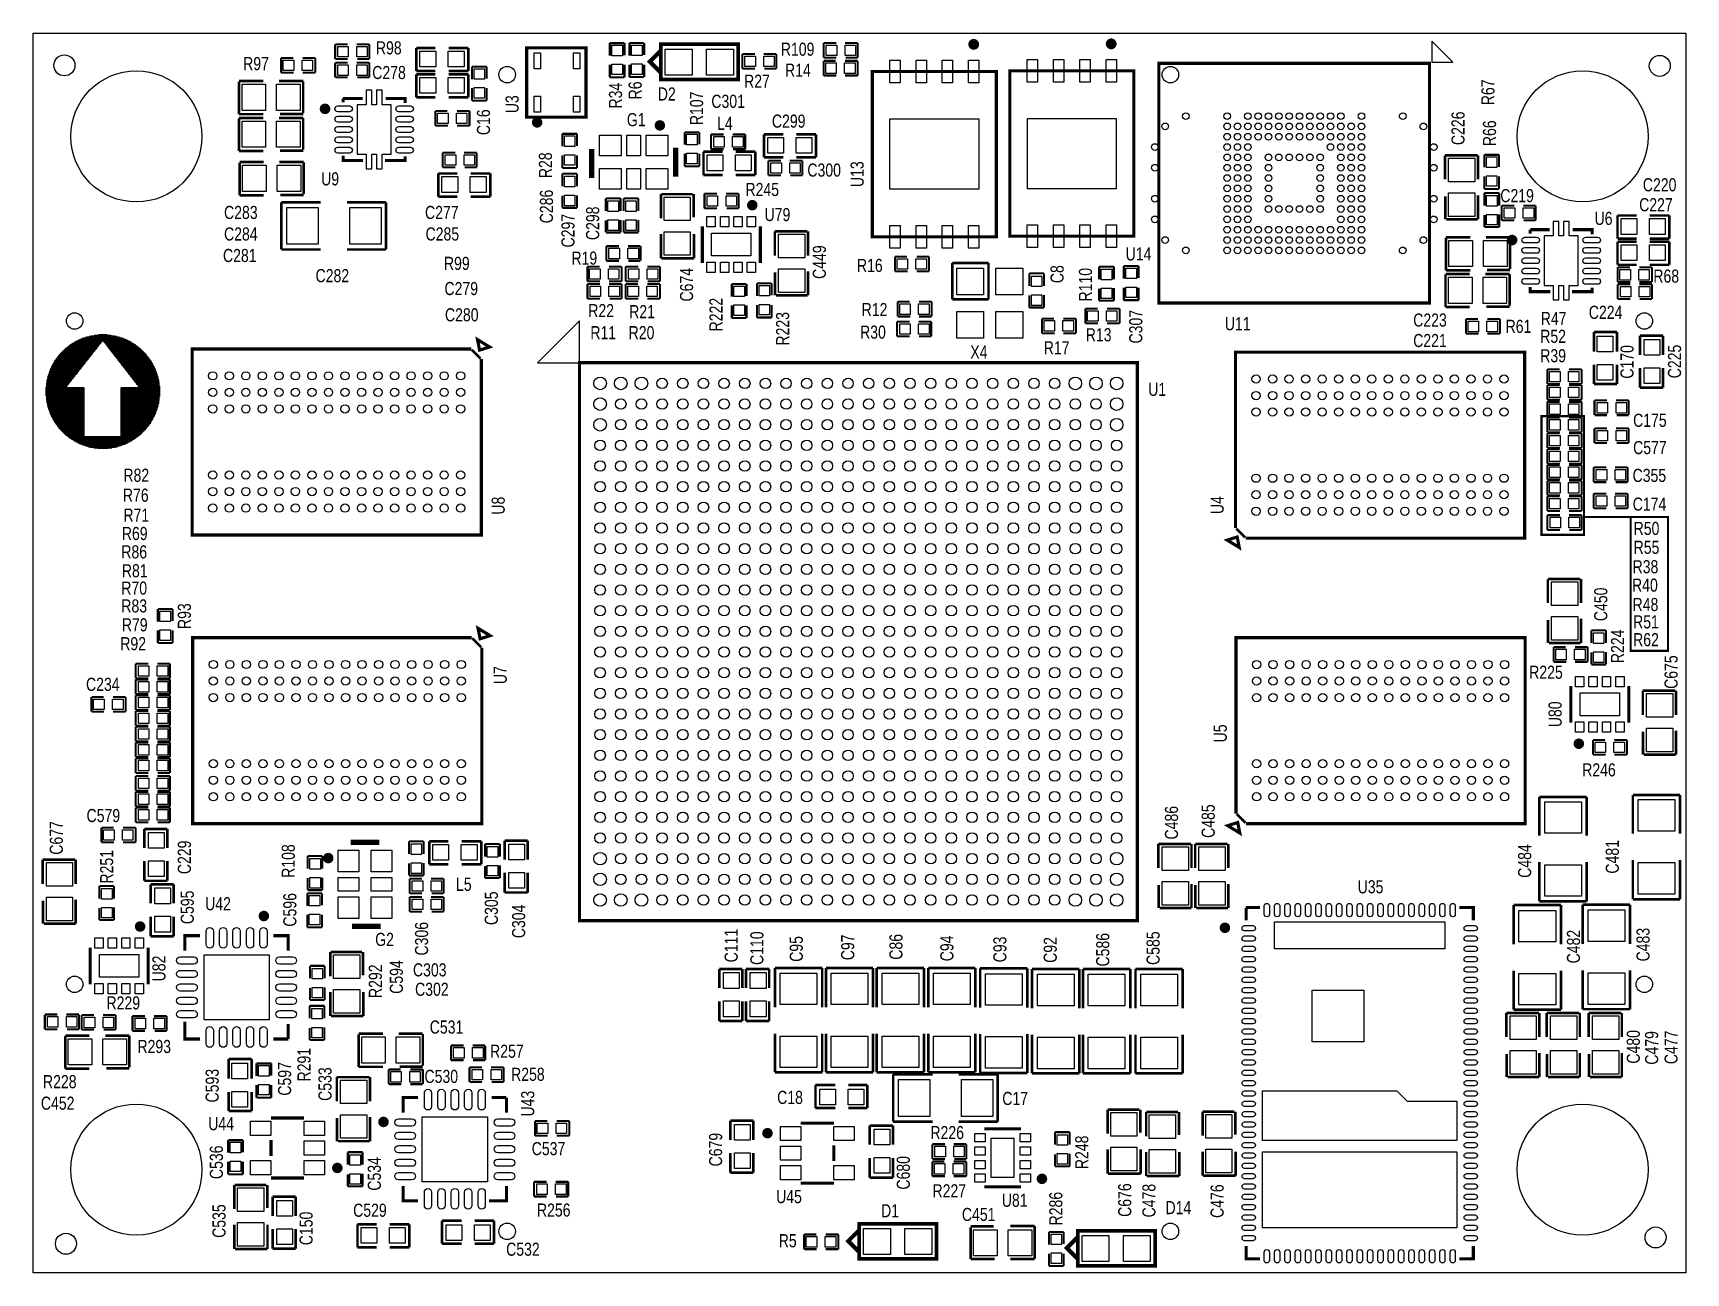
# Model space of a CAD drawing. Extents: x 0 to 80, y 0 to 60.
import ezdxf

# ---------------------------------------------------------------- set-up
doc = ezdxf.new("R2010")
doc.units = 0
for name, color, linetype in [('BG_OUTLINE', 3, 'CONTINUOUS'), ('BG_SILKSCREEN_TOP', 2, 'CONTINUOUS'), ('MA_PEN3', 5, 'CONTINUOUS'), ('PG_SILKSCREEN_TOP', 6, 'CONTINUOUS'), ('PIN_TOP', 7, 'CONTINUOUS'), ('RD_SILKSCREEN_TOP', 8, 'CONTINUOUS')]:
    doc.layers.add(name, color=color, linetype=linetype)

msp = doc.modelspace()

# ---------------------------------------------------------------- texts
at = {"layer": 'BG_SILKSCREEN_TOP', "width": 0.8}
msp.add_text('D14', height=0.635, dxfattribs=at).set_placement((54.811676, 2.84353))
at = {"layer": 'RD_SILKSCREEN_TOP', "width": 0.8}
for s, p in [('R98', (16.59509, 58.966354)), ('R109', (36.193476, 58.90133)), ('R97', (10.16889, 58.204354)), ('C278', (16.41729, 57.772554)), ('R14', (36.396676, 57.88533)), ('R27', (34.415476, 57.35193)), ('D2', (30.2387, 56.735218)), ('C301', (32.8295, 56.379618)), ('G1', (28.7401, 55.490618)), ('C299', (35.761676, 55.42153)), ('L4', (33.1089, 55.312818)), ('C300', (37.4777, 53.051964)), ('U9', (13.943076, 52.62753)), ('C220', (77.9145, 52.341018)), ('R245', (34.4805, 52.112418)), ('C219', (71.016876, 51.81473)), ('C227', (77.7367, 51.375818)), ('C283', (9.244076, 51.00193)), ('C277', (18.972276, 51.00193)), ('U79', (35.406076, 50.90033)), ('U6', (75.5777, 50.715418)), ('C284', (9.244076, 49.96053)), ('C285', (18.997676, 49.96053)), ('U14', (52.881276, 48.99533)), ('C281', (9.193276, 48.91913)), ('R99', (19.886676, 48.53813)), ('R19', (26.058876, 48.79213)), ('R16', (39.876476, 48.43653)), ('C282', (13.67409, 47.942754)), ('R68', (78.4225, 47.921418)), ('C279', (19.912076, 47.31893)), ('C280', (19.937476, 46.04893)), ('R22', (26.871676, 46.251876)), ('R21', (28.852876, 46.20133)), ('R12', (40.105076, 46.30293)), ('C223', (66.800476, 45.79493)), ('R47', (72.972676, 45.87113)), ('C224', (75.2983, 46.168818)), ('R11', (26.973276, 45.18533)), ('R20', (28.827476, 45.18533)), ('R30', (40.028876, 45.21073)), ('R13', (50.950876, 45.083476)), ('U11', (57.681876, 45.61713)), ('R61', (71.270876, 45.49013)), ('R52', (72.947276, 45.00753)), ('X4', (45.362876, 44.24553)), ('R17', (48.918876, 44.44873)), ('C221', (66.800476, 44.80433)), ('R39', (72.947276, 44.06773)), ('U1', (53.973476, 42.44213)), ('C175', (77.443076, 40.94353)), ('C577', (77.443076, 39.62273)), ('R82', (4.37388, 38.285674)), ('C355', (77.417676, 38.27653)), ('R76', (4.34848, 37.320474)), ('R71', (4.37388, 36.355274)), ('C174', (77.42428, 36.888928)), ('R69', (4.29768, 35.466274)), ('R50', (77.468476, 35.71113)), ('R86', (4.27228, 34.577274)), ('R55', (77.468476, 34.79673)), ('R38', (77.417676, 33.85693)), ('R81', (4.29768, 33.662874)), ('R40', (77.392276, 32.96793)), ('R70', (4.27228, 32.824674)), ('R83', (4.27228, 31.961074)), ('R48', (77.417676, 32.02813)), ('R79', (4.29768, 31.046674)), ('R51', (77.443076, 31.18993)), ('R92', (4.22148, 30.132274)), ('R62', (77.443076, 30.32633)), ('C234', (2.563876, 28.167076)), ('R225', (72.413876, 28.75153)), ('R246', (74.979276, 24.026876)), ('C579', (2.589276, 21.81733)), ('L5', (20.470876, 18.48993)), ('U35', (64.111378, 18.369534)), ('U42', (8.329676, 17.549876)), ('G2', (16.559276, 15.82293)), ('C303', (18.388076, 14.349476)), ('C302', (18.489676, 13.40993)), ('R229', (3.554476, 12.74953)), ('C531', (19.200876, 11.58113)), ('R293', (5.053076, 10.641076)), ('R257', (22.121876, 10.41273)), ('C530', (18.946876, 9.19353)), ('R258', (23.137876, 9.29513)), ('R228', (0.481076, 8.939276)), ('C18', (36.015676, 8.17753)), ('C452', (0.379476, 7.89813)), ('C17', (46.912276, 8.126476)), ('U44', (8.482076, 6.907276)), ('R226', (43.432476, 6.47573)), ('C537', (24.13508, 5.697728)), ('U45', (35.964876, 3.37693)), ('R227', (43.534076, 3.656076)), ('C529', (15.492476, 2.71653)), ('R256', (24.38908, 2.725674)), ('D1', (41.044876, 2.69113)), ('U81', (46.886876, 3.19913)), ('C451', (44.956476, 2.51333)), ('R5', (36.091876, 1.243076)), ('C532', (22.8981, 0.829818))]:
    msp.add_text(s, height=0.635, dxfattribs=at).set_placement(p)
for s, p in [('R6', (29.458412, 56.788812)), ('R67', (70.733412, 56.509412)), ('U3', (23.503636, 56.1213)), ('R34', (28.507436, 56.3499)), ('R107', (32.430212, 55.544212)), ('C16', (22.117558, 55.061612)), ('C226', (69.285358, 54.579012)), ('R66', (70.809358, 54.528212)), ('R28', (25.114758, 52.978812)), ('U13', (40.202358, 52.547012)), ('C286', (25.165558, 50.794412)), ('C297', (26.207212, 49.626012)), ('C298', (27.401012, 49.981612)), ('C449', (38.373812, 48.102012)), ('C674', (31.947358, 47.009812)), ('C8', (49.880012, 47.898812)), ('R110', (51.251612, 47.009812)), ('R222', (33.370012, 45.562012)), ('R223', (36.595812, 44.876212)), ('C307', (53.689758, 44.977812)), ('C170', (77.464412, 43.276012)), ('C225', (79.764382, 43.2943)), ('U8', (22.828758, 36.697412)), ('U4', (57.626758, 36.722812)), ('C450', (76.194412, 31.541212)), ('R93', (7.639558, 31.160212)), ('R224', (77.007212, 29.509212)), ('C675', (79.598012, 28.264612)), ('U7', (22.930358, 28.493212)), ('U80', (73.984612, 26.410412)), ('U5', (57.779158, 25.673812)), ('C486', (55.417212, 20.974812)), ('C485', (57.195212, 21.051012)), ('C677', (1.442212, 20.238212)), ('C229', (7.639812, 19.298412)), ('C481', (76.752958, 19.323812)), ('R251', (3.880358, 18.841212)), ('R108', (12.669012, 19.120612)), ('C484', (72.511158, 19.120612)), ('C595', (7.781036, 16.8783)), ('C305', (22.498558, 16.834612)), ('C596', (12.744958, 16.758412)), ('C304', (23.819358, 16.199612)), ('C306', (19.120358, 15.361412)), ('C111', (34.106358, 15.031212)), ('C110', (35.350958, 14.904212)), ('C95', (37.255958, 15.056612)), ('C97', (39.745158, 15.132812)), ('C86', (42.081958, 15.158212)), ('C94', (44.545758, 15.082012)), ('C93', (47.111158, 15.031212)), ('C92', (49.549558, 15.005812)), ('C586', (52.089558, 14.828012)), ('C585', (54.527958, 14.904212)), ('C482', (74.873612, 14.980412)), ('C483', (78.240636, 15.0749)), ('U82', (6.409182, 14.1097)), ('R292', (16.885412, 13.304012)), ('C594', (17.901412, 13.507212)), ('C480', (77.768958, 10.129012)), ('C479', (78.658212, 10.078212)), ('C477', (79.598012, 10.103612)), ('R291', (13.431012, 9.265412)), ('C593', (8.985758, 8.249412)), ('C597', (12.490958, 8.579612)), ('C533', (14.447012, 8.325612)), ('U43', (24.25827, 7.567676)), ('C679', (33.351724, 5.154676)), ('R248', (51.073812, 5.023612)), ('C536', (9.188958, 4.541012)), ('C680', (42.437558, 4.033012)), ('C534', (16.834612, 3.982212)), ('C676', (53.156358, 2.712212)), ('C478', (54.325012, 2.686812)), ('C476', (57.627012, 2.661412)), ('C535', (9.315958, 1.696212)), ('R286', (49.817782, 2.2987)), ('C150', (13.532612, 1.340612))]:
    msp.add_text(s, height=0.635, rotation=90, dxfattribs=at).set_placement(p)

# ---------------------------------------------------------------- linework, layer by layer
at = {"layer": 'BG_OUTLINE'}
msp.add_lwpolyline([(0, 0), (0, 59.99988), (79.99984, 59.99988), (79.99984, 0)], close=True, dxfattribs=at)
at = {"layer": 'BG_SILKSCREEN_TOP', "const_width": 0.1016}
msp.add_lwpolyline([(73.010776, 41.459912), (75.068176, 41.459912), (75.068176, 35.719512), (73.010776, 35.719512)], close=True, dxfattribs=at)
msp.add_lwpolyline([(77.481176, 36.583112), (77.328776, 36.583112), (77.328776, 30.106112), (79.132176, 30.106112), (79.132176, 36.583112), (75.068176, 36.583112), (75.068176, 36.557712)], dxfattribs=at)
at = {"layer": 'MA_PEN3', "const_width": 0.0254}
for points in [[(1.636522, 44.807886), (3.160522, 44.807886)], [(1.661922, 44.833286), (3.185922, 44.833286)], [(1.687322, 44.858686), (3.185922, 44.858686)], [(1.738122, 44.884086), (3.211322, 44.884086)], [(1.763522, 44.909486), (3.236722, 44.909486)], [(1.788922, 44.934886), (3.262122, 44.934886)], [(1.839722, 44.960286), (3.287522, 44.960286)], [(1.865122, 44.985686), (3.287522, 44.985686)], [(1.915922, 45.011086), (3.312922, 45.011086)], [(1.966722, 45.036486), (3.338322, 45.036486)], [(1.992122, 45.061886), (3.363722, 45.061886)], [(2.042922, 45.087286), (4.709922, 45.087286)], [(2.093722, 45.112686), (4.659122, 45.112686)], [(2.144522, 45.138086), (4.608322, 45.138086)], [(2.195322, 45.163486), (4.557522, 45.163486)], [(2.246122, 45.188886), (4.506722, 45.188886)], [(2.296922, 45.214286), (4.455922, 45.214286)], [(2.373122, 45.239686), (4.379722, 45.239686)], [(2.449322, 45.265086), (4.303522, 45.265086)], [(2.525522, 45.290486), (4.227322, 45.290486)], [(2.601722, 45.315886), (4.151122, 45.315886)], [(2.703322, 45.341286), (4.049522, 45.341286)], [(2.804922, 45.366686), (3.947922, 45.366686)], [(2.957322, 45.392086), (3.795522, 45.392086)], [(3.160522, 45.417486), (3.592322, 45.417486)], [(3.389122, 45.061886), (4.760722, 45.061886)], [(3.414522, 45.036486), (4.786122, 45.036486)], [(3.439922, 45.011086), (4.836922, 45.011086)], [(3.465322, 44.985686), (4.887722, 44.985686)], [(3.465322, 44.960286), (4.913122, 44.960286)], [(3.490722, 44.934886), (4.963922, 44.934886)], [(3.516122, 44.909486), (4.989322, 44.909486)], [(3.541522, 44.884086), (5.014722, 44.884086)], [(3.541522, 44.858686), (5.065522, 44.858686)], [(3.566922, 44.833286), (5.090922, 44.833286)], [(3.592322, 44.807886), (5.116322, 44.807886)], [(0.950722, 44.020486), (2.550922, 44.020486)], [(0.950722, 43.995086), (2.525522, 43.995086)], [(0.976122, 44.045886), (2.550922, 44.045886)], [(1.001522, 44.096686), (2.601722, 44.096686)], [(1.001522, 44.071286), (2.576322, 44.071286)], [(1.026922, 44.147486), (2.627122, 44.147486)], [(1.026922, 44.122086), (2.627122, 44.122086)], [(1.052322, 44.172886), (2.652522, 44.172886)], [(1.077722, 44.223686), (2.703322, 44.223686)], [(1.077722, 44.198286), (2.677922, 44.198286)], [(1.103122, 44.249086), (2.728722, 44.249086)], [(1.128522, 44.274486), (2.728722, 44.274486)], [(1.153922, 44.325286), (2.779522, 44.325286)], [(1.153922, 44.299886), (2.754122, 44.299886)], [(1.179322, 44.350686), (2.804922, 44.350686)], [(1.204722, 44.376086), (2.830322, 44.376086)], [(1.230122, 44.426886), (2.855722, 44.426886)], [(1.230122, 44.401486), (2.830322, 44.401486)], [(1.255522, 44.452286), (2.881122, 44.452286)], [(1.280922, 44.477686), (2.906522, 44.477686)], [(1.306322, 44.503086), (2.906522, 44.503086)], [(1.331722, 44.528486), (2.931922, 44.528486)], [(1.357122, 44.553886), (2.957322, 44.553886)], [(1.382522, 44.579286), (2.982722, 44.579286)], [(1.407922, 44.604686), (3.008122, 44.604686)], [(1.433322, 44.630086), (3.008122, 44.630086)], [(1.458722, 44.655486), (3.033522, 44.655486)], [(1.484122, 44.680886), (3.058922, 44.680886)], [(1.509522, 44.706286), (3.084322, 44.706286)], [(1.534922, 44.731686), (3.109722, 44.731686)], [(1.560322, 44.757086), (3.109722, 44.757086)], [(1.585722, 44.782486), (3.135122, 44.782486)], [(3.617722, 44.782486), (5.167122, 44.782486)], [(3.643122, 44.757086), (5.192522, 44.757086)], [(3.643122, 44.731686), (5.217922, 44.731686)], [(3.668522, 44.706286), (5.243322, 44.706286)], [(3.693922, 44.680886), (5.268722, 44.680886)], [(3.719322, 44.655486), (5.294122, 44.655486)], [(3.719322, 44.630086), (5.319522, 44.630086)], [(3.744722, 44.604686), (5.344922, 44.604686)], [(3.770122, 44.579286), (5.370322, 44.579286)], [(3.795522, 44.553886), (5.395722, 44.553886)], [(3.820922, 44.528486), (5.421122, 44.528486)], [(3.820922, 44.503086), (5.446522, 44.503086)], [(3.846322, 44.477686), (5.471922, 44.477686)], [(3.871722, 44.452286), (5.497322, 44.452286)], [(3.897122, 44.426886), (5.522722, 44.426886)], [(3.897122, 44.401486), (5.522722, 44.401486)], [(3.922522, 44.376086), (5.548122, 44.376086)], [(3.947922, 44.350686), (5.573522, 44.350686)], [(3.973322, 44.325286), (5.598922, 44.325286)], [(3.998722, 44.299886), (5.598922, 44.299886)], [(3.998722, 44.274486), (5.624322, 44.274486)], [(4.024122, 44.249086), (5.649722, 44.249086)], [(4.049522, 44.223686), (5.675122, 44.223686)], [(4.074922, 44.198286), (5.675122, 44.198286)], [(4.074922, 44.172886), (5.700522, 44.172886)], [(4.100322, 44.147486), (5.725922, 44.147486)], [(4.125722, 44.122086), (5.725922, 44.122086)], [(4.151122, 44.096686), (5.751322, 44.096686)], [(4.176522, 44.071286), (5.751322, 44.071286)], [(4.176522, 44.045886), (5.776722, 44.045886)], [(4.201922, 44.020486), (5.802122, 44.020486)], [(4.227322, 43.995086), (5.802122, 43.995086)], [(0.645922, 43.207686), (1.890522, 43.207686)], [(0.671322, 43.309286), (1.966722, 43.309286)], [(0.671322, 43.283886), (1.966722, 43.283886)], [(0.671322, 43.258486), (1.941322, 43.258486)], [(0.671322, 43.233086), (1.915922, 43.233086)], [(0.696722, 43.410886), (2.068322, 43.410886)], [(0.696722, 43.385486), (2.042922, 43.385486)], [(0.696722, 43.360086), (2.017522, 43.360086)], [(0.696722, 43.334686), (1.992122, 43.334686)], [(0.722122, 43.487086), (2.119122, 43.487086)], [(0.722122, 43.461686), (2.093722, 43.461686)], [(0.722122, 43.436286), (2.068322, 43.436286)], [(0.747522, 43.563286), (2.169922, 43.563286)], [(0.747522, 43.537886), (2.169922, 43.537886)], [(0.747522, 43.512486), (2.144522, 43.512486)], [(0.772922, 43.639486), (2.246122, 43.639486)], [(0.772922, 43.614086), (2.220722, 43.614086)], [(0.772922, 43.588686), (2.195322, 43.588686)], [(0.798322, 43.715686), (2.296922, 43.715686)], [(0.798322, 43.690286), (2.271522, 43.690286)], [(0.798322, 43.664886), (2.246122, 43.664886)], [(0.823722, 43.766486), (2.347722, 43.766486)], [(0.823722, 43.741086), (2.322322, 43.741086)], [(0.849122, 43.817286), (2.373122, 43.817286)], [(0.849122, 43.791886), (2.347722, 43.791886)], [(0.874522, 43.868086), (2.423922, 43.868086)], [(0.874522, 43.842686), (2.398522, 43.842686)], [(0.899922, 43.918886), (2.449322, 43.918886)], [(0.899922, 43.893486), (2.449322, 43.893486)], [(0.925322, 43.969686), (2.500122, 43.969686)], [(0.925322, 43.944286), (2.474722, 43.944286)], [(4.252722, 43.969686), (5.827522, 43.969686)], [(4.252722, 43.944286), (5.827522, 43.944286)], [(4.262882, 43.917108), (5.837682, 43.917108)], [(4.303522, 43.893486), (5.852922, 43.893486)], [(4.328922, 43.868086), (5.878322, 43.868086)], [(4.354322, 43.842686), (5.878322, 43.842686)], [(4.354322, 43.817286), (5.903722, 43.817286)], [(4.379722, 43.791886), (5.903722, 43.791886)], [(4.405122, 43.766486), (5.929122, 43.766486)], [(4.430522, 43.741086), (5.929122, 43.741086)], [(4.430522, 43.715686), (5.954522, 43.715686)], [(4.455922, 43.690286), (5.954522, 43.690286)], [(4.481322, 43.664886), (5.954522, 43.664886)], [(4.506722, 43.639486), (5.979922, 43.639486)], [(4.506722, 43.614086), (5.979922, 43.614086)], [(4.532122, 43.588686), (5.979922, 43.588686)], [(4.557522, 43.563286), (6.005322, 43.563286)], [(4.582922, 43.537886), (6.005322, 43.537886)], [(4.608322, 43.512486), (6.030722, 43.512486)], [(4.608322, 43.487086), (6.030722, 43.487086)], [(4.633722, 43.461686), (6.030722, 43.461686)], [(4.659122, 43.436286), (6.030722, 43.436286)], [(4.684522, 43.410886), (6.056122, 43.410886)], [(4.684522, 43.385486), (6.056122, 43.385486)], [(4.709922, 43.360086), (6.056122, 43.360086)], [(4.735322, 43.334686), (6.081522, 43.334686)], [(4.760722, 43.309286), (6.081522, 43.309286)], [(4.786122, 43.283886), (6.081522, 43.283886)], [(4.786122, 43.258486), (6.081522, 43.258486)], [(4.811522, 43.233086), (6.106922, 43.233086)], [(4.836922, 43.207686), (6.106922, 43.207686)], [(0.595122, 42.852086), (2.474722, 42.852086)], [(0.595122, 42.826686), (2.500122, 42.826686)], [(0.595122, 42.801286), (2.500122, 42.801286)], [(0.595122, 42.775886), (2.500122, 42.775886)], [(0.595122, 42.750486), (2.500122, 42.750486)], [(0.595122, 42.725086), (2.500122, 42.725086)], [(0.595122, 42.699686), (2.500122, 42.699686)], [(0.595122, 42.674286), (2.500122, 42.674286)], [(0.595122, 42.648886), (2.500122, 42.648886)], [(0.595122, 42.623486), (2.500122, 42.623486)], [(0.595122, 42.598086), (2.500122, 42.598086)], [(0.595122, 42.572686), (2.500122, 42.572686)], [(0.595122, 42.547286), (2.500122, 42.547286)], [(0.595122, 42.521886), (2.500122, 42.521886)], [(0.595122, 42.496486), (2.500122, 42.496486)], [(0.595122, 42.471086), (2.500122, 42.471086)], [(0.595122, 42.445686), (2.500122, 42.445686)], [(0.620522, 43.055286), (1.788922, 43.055286)], [(0.620522, 43.029886), (1.763522, 43.029886)], [(0.620522, 43.004486), (1.738122, 43.004486)], [(0.620522, 42.979086), (1.712722, 42.979086)], [(0.620522, 42.953686), (1.687322, 42.953686)], [(0.620522, 42.928286), (1.687322, 42.928286)], [(0.620522, 42.902886), (1.661922, 42.902886)], [(0.620522, 42.877486), (1.636522, 42.877486)], [(0.620522, 42.420286), (2.500122, 42.420286)], [(0.620522, 42.394886), (2.500122, 42.394886)], [(0.645922, 43.182286), (1.890522, 43.182286)], [(0.645922, 43.156886), (1.865122, 43.156886)], [(0.645922, 43.131486), (1.839722, 43.131486)], [(0.645922, 43.106086), (1.814322, 43.106086)], [(0.645922, 43.080686), (1.788922, 43.080686)], [(4.227322, 42.826686), (6.157722, 42.826686)], [(4.227322, 42.801286), (6.157722, 42.801286)], [(4.227322, 42.775886), (6.157722, 42.775886)], [(4.227322, 42.750486), (6.157722, 42.750486)], [(4.227322, 42.725086), (6.157722, 42.725086)], [(4.227322, 42.699686), (6.157722, 42.699686)], [(4.227322, 42.674286), (6.157722, 42.674286)], [(4.227322, 42.648886), (6.157722, 42.648886)], [(4.227322, 42.623486), (6.157722, 42.623486)], [(4.227322, 42.598086), (6.157722, 42.598086)], [(4.227322, 42.572686), (6.157722, 42.572686)], [(4.227322, 42.547286), (6.157722, 42.547286)], [(4.227322, 42.521886), (6.157722, 42.521886)], [(4.227322, 42.496486), (6.157722, 42.496486)], [(4.227322, 42.471086), (6.157722, 42.471086)], [(4.227322, 42.445686), (6.157722, 42.445686)], [(4.227322, 42.420286), (6.157722, 42.420286)], [(4.227322, 42.394886), (6.132322, 42.394886)], [(4.252722, 42.852086), (6.157722, 42.852086)], [(4.862322, 43.182286), (6.106922, 43.182286)], [(4.862322, 43.156886), (6.106922, 43.156886)], [(4.887722, 43.131486), (6.106922, 43.131486)], [(4.913122, 43.106086), (6.106922, 43.106086)], [(4.938522, 43.080686), (6.132322, 43.080686)], [(4.963922, 43.055286), (6.132322, 43.055286)], [(4.963922, 43.029886), (6.132322, 43.029886)], [(4.989322, 43.004486), (6.132322, 43.004486)], [(5.014722, 42.979086), (6.132322, 42.979086)], [(5.040122, 42.953686), (6.132322, 42.953686)], [(5.040122, 42.928286), (6.132322, 42.928286)], [(5.065522, 42.902886), (6.157722, 42.902886)], [(5.090922, 42.877486), (6.157722, 42.877486)], [(0.620522, 42.369486), (2.500122, 42.369486)], [(0.620522, 42.344086), (2.500122, 42.344086)], [(0.620522, 42.318686), (2.500122, 42.318686)], [(0.620522, 42.293286), (2.500122, 42.293286)], [(0.620522, 42.267886), (2.500122, 42.267886)], [(0.620522, 42.242486), (2.500122, 42.242486)], [(0.645922, 42.217086), (2.500122, 42.217086)], [(0.645922, 42.191686), (2.500122, 42.191686)], [(0.645922, 42.166286), (2.500122, 42.166286)], [(0.645922, 42.140886), (2.500122, 42.140886)], [(0.645922, 42.115486), (2.500122, 42.115486)], [(0.645922, 42.090086), (2.500122, 42.090086)], [(0.671322, 42.064686), (2.500122, 42.064686)], [(0.671322, 42.039286), (2.500122, 42.039286)], [(0.671322, 42.013886), (2.500122, 42.013886)], [(0.671322, 41.988486), (2.500122, 41.988486)], [(0.696722, 41.963086), (2.500122, 41.963086)], [(0.696722, 41.937686), (2.500122, 41.937686)], [(0.696722, 41.912286), (2.500122, 41.912286)], [(0.696722, 41.886886), (2.500122, 41.886886)], [(0.722122, 41.861486), (2.500122, 41.861486)], [(0.722122, 41.836086), (2.500122, 41.836086)], [(0.722122, 41.810686), (2.500122, 41.810686)], [(0.722122, 41.785286), (2.500122, 41.785286)], [(0.747522, 41.759886), (2.500122, 41.759886)], [(0.747522, 41.734486), (2.500122, 41.734486)], [(0.772922, 41.709086), (2.500122, 41.709086)], [(0.772922, 41.683686), (2.500122, 41.683686)], [(0.772922, 41.658286), (2.500122, 41.658286)], [(0.798322, 41.632886), (2.500122, 41.632886)], [(0.798322, 41.607486), (2.500122, 41.607486)], [(4.227322, 42.369486), (6.132322, 42.369486)], [(4.227322, 42.344086), (6.132322, 42.344086)], [(4.227322, 42.318686), (6.132322, 42.318686)], [(4.227322, 42.293286), (6.132322, 42.293286)], [(4.227322, 42.267886), (6.132322, 42.267886)], [(4.227322, 42.242486), (6.132322, 42.242486)], [(4.227322, 42.217086), (6.132322, 42.217086)], [(4.227322, 42.191686), (6.106922, 42.191686)], [(4.227322, 42.166286), (6.106922, 42.166286)], [(4.227322, 42.140886), (6.106922, 42.140886)], [(4.227322, 42.115486), (6.106922, 42.115486)], [(4.227322, 42.090086), (6.106922, 42.090086)], [(4.227322, 42.064686), (6.106922, 42.064686)], [(4.227322, 42.039286), (6.081522, 42.039286)], [(4.227322, 42.013886), (6.081522, 42.013886)], [(4.227322, 41.988486), (6.081522, 41.988486)], [(4.227322, 41.963086), (6.081522, 41.963086)], [(4.227322, 41.937686), (6.056122, 41.937686)], [(4.227322, 41.912286), (6.056122, 41.912286)], [(4.227322, 41.886886), (6.056122, 41.886886)], [(4.227322, 41.861486), (6.030722, 41.861486)], [(4.227322, 41.836086), (6.030722, 41.836086)], [(4.227322, 41.810686), (6.030722, 41.810686)], [(4.227322, 41.785286), (6.030722, 41.785286)], [(4.227322, 41.759886), (6.005322, 41.759886)], [(4.227322, 41.734486), (6.005322, 41.734486)], [(4.227322, 41.709086), (5.979922, 41.709086)], [(4.227322, 41.683686), (5.979922, 41.683686)], [(4.227322, 41.658286), (5.979922, 41.658286)], [(4.227322, 41.632886), (5.954522, 41.632886)], [(4.227322, 41.607486), (5.954522, 41.607486)], [(0.798322, 41.582086), (2.500122, 41.582086)], [(0.823722, 41.556686), (2.500122, 41.556686)], [(0.823722, 41.531286), (2.500122, 41.531286)], [(0.849122, 41.505886), (2.500122, 41.505886)], [(0.849122, 41.480486), (2.500122, 41.480486)], [(0.874522, 41.455086), (2.500122, 41.455086)], [(0.874522, 41.429686), (2.500122, 41.429686)], [(0.899922, 41.404286), (2.500122, 41.404286)], [(0.899922, 41.378886), (2.500122, 41.378886)], [(0.925322, 41.353486), (2.500122, 41.353486)], [(0.925322, 41.328086), (2.500122, 41.328086)], [(0.950722, 41.302686), (2.500122, 41.302686)], [(0.950722, 41.277286), (2.500122, 41.277286)], [(0.976122, 41.251886), (2.500122, 41.251886)], [(1.001522, 41.226486), (2.500122, 41.226486)], [(1.001522, 41.201086), (2.500122, 41.201086)], [(1.026922, 41.175686), (2.500122, 41.175686)], [(1.026922, 41.150286), (2.500122, 41.150286)], [(1.052322, 41.124886), (2.500122, 41.124886)], [(1.077722, 41.099486), (2.500122, 41.099486)], [(1.077722, 41.074086), (2.500122, 41.074086)], [(1.103122, 41.048686), (2.500122, 41.048686)], [(1.128522, 41.023286), (2.500122, 41.023286)], [(1.153922, 40.997886), (2.500122, 40.997886)], [(1.153922, 40.972486), (2.500122, 40.972486)], [(1.179322, 40.947086), (2.500122, 40.947086)], [(1.204722, 40.921686), (2.500122, 40.921686)], [(1.230122, 40.896286), (2.500122, 40.896286)], [(1.230122, 40.870886), (2.500122, 40.870886)], [(1.255522, 40.845486), (2.500122, 40.845486)], [(1.280922, 40.820086), (2.500122, 40.820086)], [(1.306322, 40.794686), (2.500122, 40.794686)], [(4.227322, 41.582086), (5.954522, 41.582086)], [(4.227322, 41.556686), (5.929122, 41.556686)], [(4.227322, 41.531286), (5.929122, 41.531286)], [(4.227322, 41.505886), (5.903722, 41.505886)], [(4.227322, 41.480486), (5.903722, 41.480486)], [(4.227322, 41.455086), (5.878322, 41.455086)], [(4.227322, 41.429686), (5.878322, 41.429686)], [(4.227322, 41.404286), (5.852922, 41.404286)], [(4.227322, 41.378886), (5.852922, 41.378886)], [(4.227322, 41.353486), (5.827522, 41.353486)], [(4.227322, 41.328086), (5.827522, 41.328086)], [(4.227322, 41.302686), (5.802122, 41.302686)], [(4.227322, 41.277286), (5.802122, 41.277286)], [(4.227322, 41.251886), (5.776722, 41.251886)], [(4.227322, 41.226486), (5.751322, 41.226486)], [(4.227322, 41.201086), (5.751322, 41.201086)], [(4.227322, 41.175686), (5.725922, 41.175686)], [(4.227322, 41.150286), (5.725922, 41.150286)], [(4.227322, 41.124886), (5.700522, 41.124886)], [(4.227322, 41.099486), (5.700522, 41.099486)], [(4.227322, 41.074086), (5.675122, 41.074086)], [(4.227322, 41.048686), (5.649722, 41.048686)], [(4.227322, 41.023286), (5.624322, 41.023286)], [(4.227322, 40.997886), (5.624322, 40.997886)], [(4.227322, 40.972486), (5.598922, 40.972486)], [(4.227322, 40.947086), (5.573522, 40.947086)], [(4.227322, 40.921686), (5.548122, 40.921686)], [(4.227322, 40.896286), (5.522722, 40.896286)], [(4.227322, 40.870886), (5.522722, 40.870886)], [(4.227322, 40.845486), (5.497322, 40.845486)], [(4.227322, 40.820086), (5.471922, 40.820086)], [(4.227322, 40.794686), (5.446522, 40.794686)], [(1.331722, 40.769286), (2.500122, 40.769286)], [(1.357122, 40.743886), (2.500122, 40.743886)], [(1.382522, 40.718486), (2.500122, 40.718486)], [(1.407922, 40.693086), (2.500122, 40.693086)], [(1.433322, 40.667686), (2.500122, 40.667686)], [(1.458722, 40.642286), (2.500122, 40.642286)], [(1.484122, 40.616886), (2.500122, 40.616886)], [(1.509522, 40.591486), (2.500122, 40.591486)], [(1.534922, 40.566086), (2.500122, 40.566086)], [(1.560322, 40.540686), (2.500122, 40.540686)], [(1.585722, 40.515286), (2.500122, 40.515286)], [(1.636522, 40.489886), (5.116322, 40.489886)], [(1.661922, 40.464486), (5.090922, 40.464486)], [(1.687322, 40.439086), (5.065522, 40.439086)], [(1.738122, 40.413686), (5.014722, 40.413686)], [(1.763522, 40.388286), (4.989322, 40.388286)], [(1.788922, 40.362886), (4.963922, 40.362886)], [(1.839722, 40.337486), (4.913122, 40.337486)], [(1.865122, 40.312086), (4.887722, 40.312086)], [(1.915922, 40.286686), (4.836922, 40.286686)], [(1.966722, 40.261286), (4.786122, 40.261286)], [(1.992122, 40.235886), (4.760722, 40.235886)], [(2.042922, 40.210486), (4.709922, 40.210486)], [(2.093722, 40.185086), (4.659122, 40.185086)], [(2.144522, 40.159686), (4.608322, 40.159686)], [(2.195322, 40.134286), (4.557522, 40.134286)], [(2.246122, 40.108886), (4.506722, 40.108886)], [(2.296922, 40.083486), (4.455922, 40.083486)], [(2.373122, 40.058086), (4.379722, 40.058086)], [(2.449322, 40.032686), (4.303522, 40.032686)], [(2.500122, 40.007286), (4.252722, 40.007286)], [(4.227322, 40.769286), (5.421122, 40.769286)], [(4.227322, 40.743886), (5.395722, 40.743886)], [(4.227322, 40.718486), (5.370322, 40.718486)], [(4.227322, 40.693086), (5.344922, 40.693086)], [(4.227322, 40.667686), (5.319522, 40.667686)], [(4.227322, 40.642286), (5.294122, 40.642286)], [(4.227322, 40.616886), (5.268722, 40.616886)], [(4.227322, 40.591486), (5.243322, 40.591486)], [(4.227322, 40.566086), (5.217922, 40.566086)], [(4.227322, 40.540686), (5.192522, 40.540686)], [(4.227322, 40.515286), (5.167122, 40.515286)], [(2.601722, 39.981886), (4.151122, 39.981886)], [(2.677922, 39.956486), (4.074922, 39.956486)], [(2.779522, 39.931086), (3.973322, 39.931086)], [(2.931922, 39.905686), (3.820922, 39.905686)], [(3.135122, 39.880286), (3.643122, 39.880286)]]:
    msp.add_lwpolyline(points, dxfattribs=at)
at = {"layer": 'PG_SILKSCREEN_TOP'}
for points, const_width in [([(14.62278, 59.45251), (15.23238, 59.45251)], 0.1016), ([(14.62278, 59.45251), (14.62278, 58.74131)], 0.1016), ([(15.66418, 59.45251), (16.27378, 59.45251)], 0.1016), ([(16.27378, 59.45251), (16.27378, 58.74131)], 0.1016), ([(18.54708, 59.27471), (18.54708, 58.15711)], 0.127), ([(19.47418, 59.27471), (18.54708, 59.27471)], 0.127), ([(20.10918, 59.27471), (21.06168, 59.27471)], 0.127), ([(21.06168, 59.27471), (21.06168, 58.15711)], 0.127), ([(27.9146, 58.9026), (27.9146, 59.5122)], 0.1016), ([(27.9146, 59.5122), (28.6258, 59.5122)], 0.1016), ([(28.6258, 59.5122), (28.6258, 58.928)], 0.1016), ([(28.865576, 58.909712), (28.865576, 59.519312)], 0.1016), ([(28.865576, 59.519312), (29.576776, 59.519312)], 0.1016), ([(29.576776, 59.519312), (29.576776, 58.935112)], 0.1016), ([(30.364176, 59.100212), (30.338776, 59.100212), (29.856176, 58.617612), (30.338776, 58.135012), (30.364176, 58.135012)], 0.2032), ([(38.263576, 59.519312), (38.873176, 59.519312)], 0.1016), ([(38.263576, 59.519312), (38.263576, 58.808112)], 0.1016), ([(39.304976, 59.519312), (39.914576, 59.519312)], 0.1016), ([(39.914576, 59.519312), (39.914576, 58.808112)], 0.1016), ([(12.00658, 58.08091), (12.00658, 58.79211)], 0.1016), ([(12.00658, 58.79211), (12.59078, 58.79211)], 0.1016), ([(13.65758, 58.79211), (13.04798, 58.79211)], 0.1016), ([(13.65758, 58.08091), (13.65758, 58.79211)], 0.1016), ([(14.62278, 58.74131), (15.23238, 58.74131)], 0.1016), ([(14.62278, 58.56351), (15.23238, 58.56351)], 0.1016), ([(14.62278, 58.56351), (14.62278, 57.85231)], 0.1016), ([(15.66418, 58.56351), (16.27378, 58.56351)], 0.1016), ([(16.27378, 58.74131), (15.68958, 58.74131)], 0.1016), ([(16.27378, 58.56351), (16.27378, 57.85231)], 0.1016), ([(21.245576, 57.766712), (21.245576, 58.376312)], 0.1016), ([(21.245576, 58.376312), (21.956776, 58.376312)], 0.1016), ([(21.956776, 58.376312), (21.956776, 57.792112)], 0.1016), ([(27.9146, 57.8612), (27.9146, 58.4708)], 0.1016), ([(28.6258, 57.8612), (28.6258, 58.4708)], 0.1016), ([(28.865576, 57.868312), (28.865576, 58.477912)], 0.1016), ([(29.576776, 57.868312), (29.576776, 58.477912)], 0.1016), ([(34.326576, 58.985912), (34.936176, 58.985912)], 0.1016), ([(34.326576, 58.985912), (34.326576, 58.274712)], 0.1016), ([(35.367976, 58.985912), (35.977576, 58.985912)], 0.1016), ([(35.977576, 58.985912), (35.977576, 58.274712)], 0.1016), ([(38.263576, 58.808112), (38.873176, 58.808112)], 0.1016), ([(38.263576, 57.944512), (38.263576, 58.655712)], 0.1016), ([(38.263576, 58.655712), (38.847776, 58.655712)], 0.1016), ([(39.914576, 58.655712), (39.304976, 58.655712)], 0.1016), ([(39.914576, 58.808112), (39.330376, 58.808112)], 0.1016), ([(39.914576, 57.944512), (39.914576, 58.655712)], 0.1016), ([(9.97458, 57.67451), (11.14298, 57.67451)], 0.127), ([(9.97458, 56.07431), (9.97458, 57.64911)], 0.127), ([(13.07338, 57.67451), (11.90498, 57.67451)], 0.127), ([(12.61618, 58.08091), (12.00658, 58.08091)], 0.1016), ([(13.65758, 58.08091), (13.04798, 58.08091)], 0.1016), ([(13.07338, 56.13781), (13.07338, 57.66181)], 0.127), ([(14.62278, 57.85231), (15.23238, 57.85231)], 0.1016), ([(16.27378, 57.85231), (15.68958, 57.85231)], 0.1016), ([(18.54708, 58.15711), (19.47418, 58.15711)], 0.127), ([(18.54708, 58.00471), (18.54708, 56.88711)], 0.127), ([(19.47418, 58.00471), (18.54708, 58.00471)], 0.127), ([(21.06168, 58.15711), (20.10918, 58.15711)], 0.127), ([(20.10918, 58.00471), (21.06168, 58.00471)], 0.127), ([(21.06168, 58.00471), (21.06168, 56.88711)], 0.127), ([(27.9146, 57.8612), (28.6258, 57.8612)], 0.1016), ([(28.865576, 57.868312), (29.576776, 57.868312)], 0.1016), ([(34.326576, 58.274712), (34.936176, 58.274712)], 0.1016), ([(35.977576, 58.274712), (35.393376, 58.274712)], 0.1016), ([(38.873176, 57.944512), (38.263576, 57.944512)], 0.1016), ([(39.914576, 57.944512), (39.304976, 57.944512)], 0.1016), ([(15.94993, 56.833516), (15.006574, 56.833516)], 0.1524), ([(15.006574, 56.833516), (15.006574, 56.643524)], 0.1524), ([(18.006822, 56.61787), (18.006822, 56.833516), (17.062958, 56.833516)], 0.1524), ([(18.54708, 56.88711), (19.47418, 56.88711)], 0.127), ([(21.06168, 56.88711), (20.10918, 56.88711)], 0.127), ([(21.245576, 56.725312), (21.245576, 57.334912)], 0.1016), ([(21.956776, 56.725312), (21.956776, 57.334912)], 0.1016), ([(11.14298, 56.07431), (9.97458, 56.07431)], 0.127), ([(11.95578, 56.08701), (13.07338, 56.08701)], 0.127), ([(19.47418, 55.51551), (19.47418, 56.22671)], 0.1016), ([(19.47418, 56.22671), (20.05838, 56.22671)], 0.1016), ([(21.12518, 56.22671), (20.51558, 56.22671)], 0.1016), ([(21.12518, 55.51551), (21.12518, 56.22671)], 0.1016), ([(21.245576, 56.725312), (21.956776, 56.725312)], 0.1016), ([(9.97458, 55.89651), (11.14298, 55.89651)], 0.127), ([(9.97458, 54.29631), (9.97458, 55.87111)], 0.127), ([(13.07338, 55.89651), (11.90498, 55.89651)], 0.127), ([(13.07338, 54.35981), (13.07338, 55.88381)], 0.127), ([(20.08378, 55.51551), (19.47418, 55.51551)], 0.1016), ([(21.12518, 55.51551), (20.51558, 55.51551)], 0.1016), ([(31.532576, 54.591712), (31.532576, 55.201312)], 0.1016), ([(31.532576, 55.201312), (32.243776, 55.201312)], 0.1016), ([(32.243776, 55.201312), (32.243776, 54.617112)], 0.1016), ([(25.614376, 54.515512), (25.614376, 55.125112)], 0.1016), ([(25.614376, 55.125112), (26.325576, 55.125112)], 0.1016), ([(26.325576, 55.125112), (26.325576, 54.540912)], 0.1016), ([(27.036776, 52.991512), (27.036776, 54.388512)], 0.254), ([(31.100776, 53.055012), (31.100776, 54.452012)], 0.254), ([(32.8168, 55.0926), (33.4264, 55.0926)], 0.1016), ([(32.8168, 55.0926), (32.8168, 54.3814)], 0.1016), ([(32.8168, 54.3814), (33.4264, 54.3814)], 0.1016), ([(33.8582, 55.0926), (34.4678, 55.0926)], 0.1016), ([(34.4678, 54.3814), (33.8836, 54.3814)], 0.1016), ([(34.4678, 55.0926), (34.4678, 54.3814)], 0.1016), ([(35.380676, 55.099712), (35.380676, 53.982112)], 0.127), ([(36.307776, 55.099712), (35.380676, 55.099712)], 0.127), ([(36.942776, 55.099712), (37.895276, 55.099712)], 0.127), ([(37.895276, 55.099712), (37.895276, 53.982112)], 0.127), ([(11.14298, 54.29631), (9.97458, 54.29631)], 0.127), ([(9.993376, 53.753512), (11.161776, 53.753512)], 0.127), ([(9.993376, 52.153312), (9.993376, 53.728112)], 0.127), ([(13.092176, 53.753512), (11.923776, 53.753512)], 0.127), ([(11.95578, 54.30901), (13.07338, 54.30901)], 0.127), ([(13.092176, 52.216812), (13.092176, 53.740812)], 0.127), ([(15.006574, 54.06644), (15.006574, 53.833268), (15.975584, 53.833268)], 0.1524), ([(17.037304, 53.833268), (18.006822, 53.833268), (18.006822, 54.03215)], 0.1524), ([(19.823176, 54.210712), (20.432776, 54.210712)], 0.1016), ([(19.823176, 54.210712), (19.823176, 53.499512)], 0.1016), ([(20.864576, 54.210712), (21.474176, 54.210712)], 0.1016), ([(21.474176, 54.210712), (21.474176, 53.499512)], 0.1016), ([(25.614376, 53.474112), (25.614376, 54.083712)], 0.1016), ([(26.325576, 53.474112), (26.325576, 54.083712)], 0.1016), ([(31.532576, 53.550312), (31.532576, 54.159912)], 0.1016), ([(31.532576, 53.550312), (32.243776, 53.550312)], 0.1016), ([(32.243776, 53.550312), (32.243776, 54.159912)], 0.1016), ([(32.4485, 54.2544), (32.4485, 53.1368)], 0.127), ([(33.3756, 54.2544), (32.4485, 54.2544)], 0.127), ([(34.0106, 54.2544), (34.9631, 54.2544)], 0.127), ([(34.9631, 54.2544), (34.9631, 53.1368)], 0.127), ([(35.380676, 53.982112), (36.307776, 53.982112)], 0.127), ([(35.5854, 53.8226), (36.195, 53.8226)], 0.1016), ([(35.5854, 53.8226), (35.5854, 53.1114)], 0.1016), ([(36.6268, 53.8226), (37.2364, 53.8226)], 0.1016), ([(37.895276, 53.982112), (36.942776, 53.982112)], 0.127), ([(37.2364, 53.8226), (37.2364, 53.1114)], 0.1016), ([(68.337176, 52.915312), (68.337176, 54.083712)], 0.127), ([(68.337176, 54.083712), (69.911976, 54.083712)], 0.127), ([(69.937376, 54.083712), (69.937376, 52.915312)], 0.127), ([(70.242176, 53.499512), (70.242176, 54.109112)], 0.1016), ([(70.242176, 54.109112), (70.953376, 54.109112)], 0.1016), ([(70.953376, 54.109112), (70.953376, 53.524912)], 0.1016), ([(19.61388, 53.20411), (19.61388, 52.08651)], 0.127), ([(20.54098, 53.20411), (19.61388, 53.20411)], 0.127), ([(19.823176, 53.499512), (20.432776, 53.499512)], 0.1016), ([(21.474176, 53.499512), (20.889976, 53.499512)], 0.1016), ([(21.17598, 53.20411), (22.12848, 53.20411)], 0.127), ([(22.12848, 53.20411), (22.12848, 52.08651)], 0.127), ([(25.614376, 53.474112), (26.325576, 53.474112)], 0.1016), ([(25.614376, 53.194712), (25.614376, 52.585112)], 0.1016), ([(26.325576, 53.194712), (25.614376, 53.194712)], 0.1016), ([(26.325576, 53.194712), (26.325576, 52.585112)], 0.1016), ([(32.4485, 53.1368), (33.3756, 53.1368)], 0.127), ([(34.9631, 53.1368), (34.0106, 53.1368)], 0.127), ([(35.5854, 53.1114), (36.195, 53.1114)], 0.1016), ([(37.2364, 53.1114), (36.6522, 53.1114)], 0.1016), ([(70.242176, 52.458112), (70.242176, 53.067712)], 0.1016), ([(70.953376, 52.458112), (70.953376, 53.067712)], 0.1016), ([(11.161776, 52.153312), (9.993376, 52.153312)], 0.127), ([(11.974576, 52.166012), (13.092176, 52.166012)], 0.127), ([(19.61388, 52.08651), (20.54098, 52.08651)], 0.127), ([(22.12848, 52.08651), (21.17598, 52.08651)], 0.127), ([(25.614376, 51.543712), (25.614376, 52.127912)], 0.1016), ([(26.325576, 52.153312), (26.325576, 51.543712)], 0.1016), ([(27.722576, 52.000912), (27.722576, 51.391312)], 0.1016), ([(28.433776, 52.000912), (27.722576, 52.000912)], 0.1016), ([(28.433776, 52.000912), (28.433776, 51.391312)], 0.1016), ([(28.586176, 52.000912), (28.586176, 51.391312)], 0.1016), ([(29.297376, 52.000912), (28.586176, 52.000912)], 0.1016), ([(29.297376, 52.000912), (29.297376, 51.391312)], 0.1016), ([(30.389576, 52.204112), (30.389576, 51.035712)], 0.127), ([(31.926276, 52.204112), (30.402276, 52.204112)], 0.127), ([(31.977076, 51.086512), (31.977076, 52.204112)], 0.127), ([(32.497776, 52.229512), (33.107376, 52.229512)], 0.1016), ([(32.497776, 52.229512), (32.497776, 51.518312)], 0.1016), ([(33.539176, 52.229512), (34.148776, 52.229512)], 0.1016), ([(34.148776, 52.229512), (34.148776, 51.518312)], 0.1016), ([(68.349876, 52.102512), (68.349876, 50.984912)], 0.127), ([(69.937376, 50.984912), (69.937376, 52.153312)], 0.127), ([(70.242176, 52.458112), (70.953376, 52.458112)], 0.1016), ([(70.24878, 52.26431), (70.24878, 51.65471)], 0.1016), ([(70.95998, 52.26431), (70.24878, 52.26431)], 0.1016), ([(70.95998, 52.26431), (70.95998, 51.65471)], 0.1016), ([(13.92809, 51.81219), (12.02309, 51.81219)], 0.127), ([(12.02309, 51.81219), (12.02309, 49.52619)], 0.127), ([(15.19809, 51.81219), (17.07769, 51.81219)], 0.127), ([(17.07769, 51.81219), (17.07769, 49.52619)], 0.127), ([(26.325576, 51.543712), (25.614376, 51.543712)], 0.1016), ([(32.497776, 51.518312), (33.107376, 51.518312)], 0.1016), ([(34.148776, 51.518312), (33.564576, 51.518312)], 0.1016), ([(70.24878, 50.61331), (70.24878, 51.19751)], 0.1016), ([(70.95998, 51.22291), (70.95998, 50.61331)], 0.1016), ([(71.080376, 51.645312), (71.689976, 51.645312)], 0.1016), ([(71.080376, 51.645312), (71.080376, 50.934112)], 0.1016), ([(72.121776, 51.645312), (72.731376, 51.645312)], 0.1016), ([(72.731376, 51.645312), (72.731376, 50.934112)], 0.1016), ([(76.68768, 51.17211), (76.68768, 50.05451)], 0.127), ([(77.61478, 51.17211), (76.68768, 51.17211)], 0.127), ([(78.24978, 51.17211), (79.20228, 51.17211)], 0.127), ([(79.20228, 51.17211), (79.20228, 50.05451)], 0.127), ([(27.722576, 50.349912), (27.722576, 50.934112)], 0.1016), ([(28.433776, 50.349912), (27.722576, 50.349912)], 0.1016), ([(28.433776, 50.959512), (28.433776, 50.349912)], 0.1016), ([(28.586176, 50.349912), (28.586176, 50.934112)], 0.1016), ([(29.297376, 50.349912), (28.586176, 50.349912)], 0.1016), ([(29.297376, 50.959512), (29.297376, 50.349912)], 0.1016), ([(32.389572, 50.654712), (32.389572, 48.876712)], 0.1524), ([(35.19678, 50.654712), (35.19678, 48.876712)], 0.1524), ([(35.901376, 49.232312), (35.901376, 50.400712)], 0.127), ([(35.901376, 50.400712), (37.476176, 50.400712)], 0.127), ([(37.501576, 50.400712), (37.501576, 49.232312)], 0.127), ([(68.400676, 50.984912), (69.924676, 50.984912)], 0.127), ([(70.95998, 50.61331), (70.24878, 50.61331)], 0.1016), ([(71.080376, 50.934112), (71.689976, 50.934112)], 0.1016), ([(72.731376, 50.934112), (72.147176, 50.934112)], 0.1016), ([(73.40473, 50.483516), (72.461374, 50.483516)], 0.1524), ([(72.461374, 50.483516), (72.461374, 50.293524)], 0.1524), ([(75.461622, 50.26787), (75.461622, 50.483516), (74.517758, 50.483516)], 0.1524), ([(27.747976, 49.689512), (28.357576, 49.689512)], 0.1016), ([(27.747976, 49.689512), (27.747976, 48.978312)], 0.1016), ([(28.789376, 49.689512), (29.398976, 49.689512)], 0.1016), ([(29.398976, 49.689512), (29.398976, 48.978312)], 0.1016), ([(30.389576, 49.105312), (30.389576, 50.273712)], 0.127), ([(31.989776, 50.273712), (31.989776, 49.105312)], 0.127), ([(68.387976, 50.121312), (69.556376, 50.121312)], 0.127), ([(68.387976, 48.521112), (68.387976, 50.095912)], 0.127), ([(71.486776, 50.121312), (70.318376, 50.121312)], 0.127), ([(71.486776, 48.584612), (71.486776, 50.108612)], 0.127), ([(76.68768, 50.05451), (77.61478, 50.05451)], 0.127), ([(76.68768, 49.90211), (76.68768, 48.78451)], 0.127), ([(77.61478, 49.90211), (76.68768, 49.90211)], 0.127), ([(79.20228, 50.05451), (78.24978, 50.05451)], 0.127), ([(78.24978, 49.90211), (79.20228, 49.90211)], 0.127), ([(79.20228, 49.90211), (79.20228, 48.78451)], 0.127), ([(12.02309, 49.52619), (13.92809, 49.52619)], 0.127), ([(17.07769, 49.52619), (15.19809, 49.52619)], 0.127), ([(27.747976, 48.978312), (28.357576, 48.978312)], 0.1016), ([(29.398976, 48.978312), (28.814776, 48.978312)], 0.1016), ([(31.989776, 49.105312), (30.414976, 49.105312)], 0.127), ([(41.717976, 48.470312), (41.717976, 49.181512)], 0.1016), ([(41.717976, 49.181512), (42.302176, 49.181512)], 0.1016), ([(43.368976, 49.181512), (42.759376, 49.181512)], 0.1016), ([(43.368976, 48.470312), (43.368976, 49.181512)], 0.1016), ([(44.491656, 48.868584), (44.491656, 47.115984)], 0.127), ([(46.244256, 48.868584), (44.491656, 48.868584)], 0.127), ([(46.244256, 47.115984), (46.244256, 48.868584)], 0.127), ([(76.68768, 48.78451), (77.61478, 48.78451)], 0.127), ([(79.20228, 48.78451), (78.24978, 48.78451)], 0.127), ([(26.833576, 47.987712), (26.833576, 48.698912)], 0.1016), ([(26.833576, 48.698912), (27.417776, 48.698912)], 0.1016), ([(27.443176, 47.987712), (26.833576, 47.987712)], 0.1016), ([(28.484576, 48.698912), (27.874976, 48.698912)], 0.1016), ([(28.484576, 47.987712), (27.874976, 47.987712)], 0.1016), ([(28.484576, 47.987712), (28.484576, 48.698912)], 0.1016), ([(28.687776, 48.698912), (29.297376, 48.698912)], 0.1016), ([(28.687776, 48.698912), (28.687776, 47.987712)], 0.1016), ([(28.687776, 47.987712), (29.297376, 47.987712)], 0.1016), ([(29.729176, 48.698912), (30.338776, 48.698912)], 0.1016), ([(30.338776, 47.987712), (29.754576, 47.987712)], 0.1016), ([(30.338776, 48.698912), (30.338776, 47.987712)], 0.1016), ([(35.914076, 48.419512), (35.914076, 47.301912)], 0.127), ([(37.501576, 47.301912), (37.501576, 48.470312)], 0.127), ([(42.327576, 48.470312), (41.717976, 48.470312)], 0.1016), ([(43.368976, 48.470312), (42.759376, 48.470312)], 0.1016), ([(48.220376, 48.368712), (48.220376, 47.759112)], 0.1016), ([(48.931576, 48.368712), (48.220376, 48.368712)], 0.1016), ([(48.931576, 48.368712), (48.931576, 47.759112)], 0.1016), ([(51.598576, 48.698912), (51.598576, 48.089312)], 0.1016), ([(52.309776, 48.698912), (51.598576, 48.698912)], 0.1016), ([(52.309776, 48.698912), (52.309776, 48.089312)], 0.1016), ([(52.792376, 48.114712), (52.792376, 48.724312)], 0.1016), ([(52.792376, 48.724312), (53.503576, 48.724312)], 0.1016), ([(53.503576, 48.724312), (53.503576, 48.140112)], 0.1016), ([(68.362576, 48.343312), (69.530976, 48.343312)], 0.127), ([(68.362576, 46.743112), (68.362576, 48.317912)], 0.127), ([(69.556376, 48.521112), (68.387976, 48.521112)], 0.127), ([(71.461376, 48.343312), (70.292976, 48.343312)], 0.127), ([(70.369176, 48.533812), (71.486776, 48.533812)], 0.127), ([(71.461376, 46.806612), (71.461376, 48.330612)], 0.127), ([(76.70038, 47.94631), (76.70038, 48.65751)], 0.1016), ([(76.70038, 48.65751), (77.28458, 48.65751)], 0.1016), ([(78.35138, 48.65751), (77.74178, 48.65751)], 0.1016), ([(78.35138, 47.94631), (78.35138, 48.65751)], 0.1016), ([(26.833576, 47.860712), (27.443176, 47.860712)], 0.1016), ([(26.833576, 47.860712), (26.833576, 47.149512)], 0.1016), ([(26.833576, 47.149512), (27.443176, 47.149512)], 0.1016), ([(27.874976, 47.860712), (28.484576, 47.860712)], 0.1016), ([(28.484576, 47.149512), (27.900376, 47.149512)], 0.1016), ([(28.484576, 47.860712), (28.484576, 47.149512)], 0.1016), ([(28.687776, 47.149512), (28.687776, 47.860712)], 0.1016), ([(28.687776, 47.860712), (29.271976, 47.860712)], 0.1016), ([(29.297376, 47.149512), (28.687776, 47.149512)], 0.1016), ([(30.338776, 47.860712), (29.729176, 47.860712)], 0.1016), ([(30.338776, 47.149512), (29.729176, 47.149512)], 0.1016), ([(30.338776, 47.149512), (30.338776, 47.860712)], 0.1016), ([(33.818576, 47.251112), (33.818576, 47.860712)], 0.1016), ([(33.818576, 47.860712), (34.529776, 47.860712)], 0.1016), ([(34.529776, 47.860712), (34.529776, 47.276512)], 0.1016), ([(35.037776, 47.276512), (35.037776, 47.886112)], 0.1016), ([(35.037776, 47.886112), (35.748976, 47.886112)], 0.1016), ([(35.748976, 47.886112), (35.748976, 47.301912)], 0.1016), ([(35.964876, 47.301912), (37.488876, 47.301912)], 0.127), ([(48.220376, 46.717712), (48.220376, 47.301912)], 0.1016), ([(48.931576, 47.327312), (48.931576, 46.717712)], 0.1016), ([(51.598576, 47.047912), (51.598576, 47.632112)], 0.1016), ([(52.309776, 47.657512), (52.309776, 47.047912)], 0.1016), ([(52.792376, 47.073312), (52.792376, 47.682912)], 0.1016), ([(53.503576, 47.073312), (53.503576, 47.682912)], 0.1016), ([(72.461374, 47.71644), (72.461374, 47.483268), (73.430384, 47.483268)], 0.1524), ([(74.492104, 47.483268), (75.461622, 47.483268), (75.461622, 47.68215)], 0.1524), ([(77.30998, 47.94631), (76.70038, 47.94631)], 0.1016), ([(76.70038, 47.84471), (77.30998, 47.84471)], 0.1016), ([(76.70038, 47.84471), (76.70038, 47.13351)], 0.1016), ([(78.35138, 47.94631), (77.74178, 47.94631)], 0.1016), ([(77.74178, 47.84471), (78.35138, 47.84471)], 0.1016), ([(78.35138, 47.84471), (78.35138, 47.13351)], 0.1016), ([(33.818576, 46.209712), (33.818576, 46.819312)], 0.1016), ([(34.529776, 46.209712), (34.529776, 46.819312)], 0.1016), ([(35.037776, 46.235112), (35.037776, 46.844712)], 0.1016), ([(35.748976, 46.235112), (35.748976, 46.844712)], 0.1016), ([(41.844976, 46.285912), (41.844976, 46.997112)], 0.1016), ([(41.844976, 46.997112), (42.429176, 46.997112)], 0.1016), ([(43.495976, 46.997112), (42.886376, 46.997112)], 0.1016), ([(43.495976, 46.285912), (43.495976, 46.997112)], 0.1016), ([(44.491656, 47.115984), (46.244256, 47.115984)], 0.127), ([(48.931576, 46.717712), (48.220376, 46.717712)], 0.1016), ([(50.938176, 45.955712), (50.938176, 46.666912)], 0.1016), ([(50.938176, 46.666912), (51.522376, 46.666912)], 0.1016), ([(52.309776, 47.047912), (51.598576, 47.047912)], 0.1016), ([(52.589176, 46.666912), (51.979576, 46.666912)], 0.1016), ([(52.589176, 45.955712), (52.589176, 46.666912)], 0.1016), ([(52.792376, 47.073312), (53.503576, 47.073312)], 0.1016), ([(69.530976, 46.743112), (68.362576, 46.743112)], 0.127), ([(70.343776, 46.755812), (71.461376, 46.755812)], 0.127), ([(76.70038, 47.13351), (77.30998, 47.13351)], 0.1016), ([(78.35138, 47.13351), (77.76718, 47.13351)], 0.1016), ([(33.818576, 46.209712), (34.529776, 46.209712)], 0.1016), ([(35.037776, 46.235112), (35.748976, 46.235112)], 0.1016), ([(41.819576, 46.031912), (42.429176, 46.031912)], 0.1016), ([(41.819576, 46.031912), (41.819576, 45.320712)], 0.1016), ([(42.454576, 46.285912), (41.844976, 46.285912)], 0.1016), ([(42.860976, 46.031912), (43.470576, 46.031912)], 0.1016), ([(43.495976, 46.285912), (42.886376, 46.285912)], 0.1016), ([(43.470576, 46.031912), (43.470576, 45.320712)], 0.1016), ([(48.829976, 45.473112), (48.829976, 46.184312)], 0.1016), ([(48.829976, 46.184312), (49.414176, 46.184312)], 0.1016), ([(50.480976, 46.184312), (49.871376, 46.184312)], 0.1016), ([(50.480976, 45.473112), (50.480976, 46.184312)], 0.1016), ([(51.547776, 45.955712), (50.938176, 45.955712)], 0.1016), ([(52.589176, 45.955712), (51.979576, 45.955712)], 0.1016), ([(69.353176, 45.447712), (69.353176, 46.158912)], 0.1016), ([(69.353176, 46.158912), (69.937376, 46.158912)], 0.1016), ([(71.004176, 46.158912), (70.394576, 46.158912)], 0.1016), ([(71.004176, 45.447712), (71.004176, 46.158912)], 0.1016), ([(75.550776, 45.536612), (76.668376, 45.536612)], 0.127), ([(75.550776, 44.584112), (75.550776, 45.536612)], 0.127), ([(76.668376, 45.536612), (76.668376, 44.584112)], 0.127), ([(41.819576, 45.320712), (42.429176, 45.320712)], 0.1016), ([(43.470576, 45.320712), (42.886376, 45.320712)], 0.1016), ([(49.439576, 45.473112), (48.829976, 45.473112)], 0.1016), ([(50.480976, 45.473112), (49.871376, 45.473112)], 0.1016), ([(69.962776, 45.447712), (69.353176, 45.447712)], 0.1016), ([(71.004176, 45.447712), (70.394576, 45.447712)], 0.1016), ([(77.7748, 45.3517), (77.7748, 44.4246)], 0.127), ([(78.8924, 45.3517), (77.7748, 45.3517)], 0.127), ([(78.8924, 44.4246), (78.8924, 45.3517)], 0.127), ([(21.698966, 44.22521), (21.698966, 35.7124), (7.698994, 35.7124), (7.698994, 44.712382), (21.206968, 44.712382)], 0.1524), ([(21.232368, 44.679108), (21.66239, 44.248832)], 0.127), ([(58.194194, 36.04641), (58.194194, 44.55922), (72.194166, 44.55922), (72.194166, 35.559238), (58.686192, 35.559238)], 0.1524), ([(75.550776, 43.949112), (75.550776, 43.022012)], 0.127), ([(76.668376, 43.022012), (76.668376, 43.949112)], 0.127), ([(73.29678, 43.01871), (73.29678, 43.72991)], 0.1016), ([(73.29678, 43.72991), (73.88098, 43.72991)], 0.1016), ([(74.94778, 43.72991), (74.33818, 43.72991)], 0.1016), ([(74.94778, 43.01871), (74.94778, 43.72991)], 0.1016), ([(77.7748, 42.8371), (77.7748, 43.7896)], 0.127), ([(78.8924, 43.7896), (78.8924, 42.8371)], 0.127), ([(73.90638, 43.01871), (73.29678, 43.01871)], 0.1016), ([(73.29678, 42.25671), (73.29678, 42.96791)], 0.1016), ([(73.29678, 42.96791), (73.88098, 42.96791)], 0.1016), ([(74.94778, 43.01871), (74.33818, 43.01871)], 0.1016), ([(74.94778, 42.96791), (74.33818, 42.96791)], 0.1016), ([(74.94778, 42.25671), (74.94778, 42.96791)], 0.1016), ([(75.550776, 43.022012), (76.668376, 43.022012)], 0.127), ([(78.8924, 42.8371), (77.7748, 42.8371)], 0.127), ([(73.90638, 42.25671), (73.29678, 42.25671)], 0.1016), ([(73.29678, 41.44391), (73.29678, 42.15511)], 0.1016), ([(73.29678, 42.15511), (73.88098, 42.15511)], 0.1016), ([(74.94778, 42.25671), (74.33818, 42.25671)], 0.1016), ([(74.94778, 42.15511), (74.33818, 42.15511)], 0.1016), ([(74.94778, 41.44391), (74.94778, 42.15511)], 0.1016), ([(75.576176, 42.221912), (76.185776, 42.221912)], 0.1016), ([(75.576176, 42.221912), (75.576176, 41.510712)], 0.1016), ([(76.617576, 42.221912), (77.227176, 42.221912)], 0.1016), ([(77.227176, 42.221912), (77.227176, 41.510712)], 0.1016), ([(73.90638, 41.44391), (73.29678, 41.44391)], 0.1016), ([(73.29678, 40.68191), (73.29678, 41.39311)], 0.1016), ([(73.29678, 41.39311), (73.88098, 41.39311)], 0.1016), ([(74.94778, 41.44391), (74.33818, 41.44391)], 0.1016), ([(74.94778, 41.39311), (74.33818, 41.39311)], 0.1016), ([(74.94778, 40.68191), (74.94778, 41.39311)], 0.1016), ([(75.576176, 41.510712), (76.185776, 41.510712)], 0.1016), ([(75.576176, 40.875712), (76.185776, 40.875712)], 0.1016), ([(75.576176, 40.875712), (75.576176, 40.164512)], 0.1016), ([(76.617576, 40.875712), (77.227176, 40.875712)], 0.1016), ([(77.227176, 41.510712), (76.642976, 41.510712)], 0.1016), ([(77.227176, 40.875712), (77.227176, 40.164512)], 0.1016), ([(73.90638, 40.68191), (73.29678, 40.68191)], 0.1016), ([(73.29678, 39.91991), (73.29678, 40.63111)], 0.1016), ([(73.29678, 40.63111), (73.88098, 40.63111)], 0.1016), ([(74.94778, 40.68191), (74.33818, 40.68191)], 0.1016), ([(74.94778, 40.63111), (74.33818, 40.63111)], 0.1016), ([(74.94778, 39.91991), (74.94778, 40.63111)], 0.1016), ([(75.576176, 40.164512), (76.185776, 40.164512)], 0.1016), ([(77.227176, 40.164512), (76.642976, 40.164512)], 0.1016), ([(73.90638, 39.91991), (73.29678, 39.91991)], 0.1016), ([(73.29678, 39.15791), (73.29678, 39.86911)], 0.1016), ([(73.29678, 39.86911), (73.88098, 39.86911)], 0.1016), ([(73.90638, 39.15791), (73.29678, 39.15791)], 0.1016), ([(74.94778, 39.91991), (74.33818, 39.91991)], 0.1016), ([(74.94778, 39.86911), (74.33818, 39.86911)], 0.1016), ([(74.94778, 39.15791), (74.33818, 39.15791)], 0.1016), ([(74.94778, 39.15791), (74.94778, 39.86911)], 0.1016), ([(73.29678, 38.39591), (73.29678, 39.10711)], 0.1016), ([(73.29678, 39.10711), (73.88098, 39.10711)], 0.1016), ([(73.90638, 38.39591), (73.29678, 38.39591)], 0.1016), ([(74.94778, 39.10711), (74.33818, 39.10711)], 0.1016), ([(74.94778, 38.39591), (74.33818, 38.39591)], 0.1016), ([(74.94778, 38.39591), (74.94778, 39.10711)], 0.1016), ([(75.53198, 38.98011), (76.14158, 38.98011)], 0.1016), ([(75.53198, 38.98011), (75.53198, 38.26891)], 0.1016), ([(76.57338, 38.98011), (77.18298, 38.98011)], 0.1016), ([(77.18298, 38.98011), (77.18298, 38.26891)], 0.1016), ([(73.29678, 37.63391), (73.29678, 38.34511)], 0.1016), ([(73.29678, 38.34511), (73.88098, 38.34511)], 0.1016), ([(73.90638, 37.63391), (73.29678, 37.63391)], 0.1016), ([(73.29678, 36.87191), (73.29678, 37.58311)], 0.1016), ([(73.29678, 37.58311), (73.88098, 37.58311)], 0.1016), ([(74.94778, 38.34511), (74.33818, 38.34511)], 0.1016), ([(74.94778, 37.63391), (74.33818, 37.63391)], 0.1016), ([(74.94778, 37.58311), (74.33818, 37.58311)], 0.1016), ([(74.94778, 37.63391), (74.94778, 38.34511)], 0.1016), ([(74.94778, 36.87191), (74.94778, 37.58311)], 0.1016), ([(75.53198, 38.26891), (76.14158, 38.26891)], 0.1016), ([(75.53198, 37.71011), (76.14158, 37.71011)], 0.1016), ([(75.53198, 37.71011), (75.53198, 36.99891)], 0.1016), ([(76.57338, 37.71011), (77.18298, 37.71011)], 0.1016), ([(77.18298, 38.26891), (76.59878, 38.26891)], 0.1016), ([(77.18298, 37.71011), (77.18298, 36.99891)], 0.1016), ([(73.90638, 36.87191), (73.29678, 36.87191)], 0.1016), ([(74.94778, 36.87191), (74.33818, 36.87191)], 0.1016), ([(75.53198, 36.99891), (76.14158, 36.99891)], 0.1016), ([(77.18298, 36.99891), (76.59878, 36.99891)], 0.1016), ([(58.660792, 35.592512), (58.23077, 36.022788)], 0.127), ([(73.29678, 36.66871), (73.90638, 36.66871)], 0.1016), ([(73.29678, 36.66871), (73.29678, 35.95751)], 0.1016), ([(73.29678, 35.95751), (73.90638, 35.95751)], 0.1016), ([(74.33818, 36.66871), (74.94778, 36.66871)], 0.1016), ([(74.94778, 35.95751), (74.36358, 35.95751)], 0.1016), ([(74.94778, 36.66871), (74.94778, 35.95751)], 0.1016), ([(73.315576, 32.417512), (73.315576, 33.585912)], 0.127), ([(73.315576, 33.585912), (74.890376, 33.585912)], 0.127), ([(74.915776, 33.585912), (74.915776, 32.417512)], 0.127), ([(6.040374, 31.521908), (6.040374, 32.131508)], 0.1016), ([(6.040374, 32.131508), (6.751574, 32.131508)], 0.1016), ([(6.751574, 32.131508), (6.751574, 31.547308)], 0.1016), ([(73.328276, 31.604712), (73.328276, 30.487112)], 0.127), ([(74.915776, 30.487112), (74.915776, 31.655512)], 0.127), ([(6.040374, 30.480508), (6.040374, 31.090108)], 0.1016), ([(6.040374, 30.480508), (6.751574, 30.480508)], 0.1016), ([(6.751574, 30.480508), (6.751574, 31.090108)], 0.1016), ([(21.724366, 30.25521), (21.724366, 21.7424), (7.724394, 21.7424), (7.724394, 30.742382), (21.232368, 30.742382)], 0.1524), ([(21.257768, 30.709108), (21.68779, 30.278832)], 0.127), ([(58.219594, 22.22881), (58.219594, 30.74162), (72.219566, 30.74162), (72.219566, 21.741638), (58.711592, 21.741638)], 0.1524), ([(73.379076, 30.487112), (74.903076, 30.487112)], 0.127), ([(75.423776, 31.096712), (75.423776, 30.487112)], 0.1016), ([(76.134976, 31.096712), (75.423776, 31.096712)], 0.1016), ([(76.134976, 31.096712), (76.134976, 30.487112)], 0.1016), ([(73.594976, 29.572712), (73.594976, 30.283912)], 0.1016), ([(73.594976, 30.283912), (74.179176, 30.283912)], 0.1016), ([(74.204576, 29.572712), (73.594976, 29.572712)], 0.1016), ([(75.245976, 30.283912), (74.636376, 30.283912)], 0.1016), ([(75.245976, 29.572712), (74.636376, 29.572712)], 0.1016), ([(75.245976, 29.572712), (75.245976, 30.283912)], 0.1016), ([(75.423776, 29.445712), (75.423776, 30.029912)], 0.1016), ([(76.134976, 30.055312), (76.134976, 29.445712)], 0.1016), ([(4.97078, 29.48051), (5.58038, 29.48051)], 0.1016), ([(4.97078, 29.48051), (4.97078, 28.76931)], 0.1016), ([(4.97078, 28.76931), (5.58038, 28.76931)], 0.1016), ([(6.01218, 29.48051), (6.62178, 29.48051)], 0.1016), ([(6.62178, 28.76931), (6.03758, 28.76931)], 0.1016), ([(6.62178, 29.48051), (6.62178, 28.76931)], 0.1016), ([(76.134976, 29.445712), (75.423776, 29.445712)], 0.1016), ([(4.97078, 28.71851), (5.58038, 28.71851)], 0.1016), ([(4.97078, 28.71851), (4.97078, 28.00731)], 0.1016), ([(4.97078, 28.00731), (5.58038, 28.00731)], 0.1016), ([(4.97078, 27.95651), (5.58038, 27.95651)], 0.1016), ([(4.97078, 27.95651), (4.97078, 27.24531)], 0.1016), ([(6.01218, 28.71851), (6.62178, 28.71851)], 0.1016), ([(6.01218, 27.95651), (6.62178, 27.95651)], 0.1016), ([(6.62178, 28.00731), (6.03758, 28.00731)], 0.1016), ([(6.62178, 28.71851), (6.62178, 28.00731)], 0.1016), ([(6.62178, 27.95651), (6.62178, 27.24531)], 0.1016), ([(74.426572, 26.626312), (74.426572, 28.404312)], 0.1524), ([(77.23378, 26.626312), (77.23378, 28.404312)], 0.1524), ([(77.912976, 27.007312), (77.912976, 28.175712)], 0.127), ([(77.912976, 28.175712), (79.487776, 28.175712)], 0.127), ([(79.513176, 28.175712), (79.513176, 27.007312)], 0.127), ([(2.830576, 27.159712), (2.830576, 27.870912)], 0.1016), ([(2.830576, 27.870912), (3.414776, 27.870912)], 0.1016), ([(3.440176, 27.159712), (2.830576, 27.159712)], 0.1016), ([(4.481576, 27.870912), (3.871976, 27.870912)], 0.1016), ([(4.481576, 27.159712), (3.871976, 27.159712)], 0.1016), ([(4.481576, 27.159712), (4.481576, 27.870912)], 0.1016), ([(4.97078, 27.24531), (5.58038, 27.24531)], 0.1016), ([(4.97078, 27.19451), (5.58038, 27.19451)], 0.1016), ([(4.97078, 27.19451), (4.97078, 26.48331)], 0.1016), ([(6.01218, 27.19451), (6.62178, 27.19451)], 0.1016), ([(6.62178, 27.24531), (6.03758, 27.24531)], 0.1016), ([(6.62178, 27.19451), (6.62178, 26.48331)], 0.1016), ([(4.97078, 26.48331), (5.58038, 26.48331)], 0.1016), ([(4.97078, 26.43251), (5.58038, 26.43251)], 0.1016), ([(4.97078, 26.43251), (4.97078, 25.72131)], 0.1016), ([(6.01218, 26.43251), (6.62178, 26.43251)], 0.1016), ([(6.62178, 26.48331), (6.03758, 26.48331)], 0.1016), ([(6.62178, 26.43251), (6.62178, 25.72131)], 0.1016), ([(4.97078, 25.72131), (5.58038, 25.72131)], 0.1016), ([(4.97078, 25.67051), (5.58038, 25.67051)], 0.1016), ([(4.97078, 25.67051), (4.97078, 24.95931)], 0.1016), ([(6.01218, 25.67051), (6.62178, 25.67051)], 0.1016), ([(6.62178, 25.72131), (6.03758, 25.72131)], 0.1016), ([(6.62178, 25.67051), (6.62178, 24.95931)], 0.1016), ([(75.499976, 25.076912), (75.499976, 25.788112)], 0.1016), ([(75.499976, 25.788112), (76.084176, 25.788112)], 0.1016), ([(77.150976, 25.788112), (76.541376, 25.788112)], 0.1016), ([(77.150976, 25.076912), (77.150976, 25.788112)], 0.1016), ([(77.925676, 26.194512), (77.925676, 25.076912)], 0.127), ([(79.513176, 25.076912), (79.513176, 26.245312)], 0.127), ([(4.97078, 24.95931), (5.58038, 24.95931)], 0.1016), ([(4.97078, 24.90851), (5.58038, 24.90851)], 0.1016), ([(4.97078, 24.90851), (4.97078, 24.19731)], 0.1016), ([(6.01218, 24.90851), (6.62178, 24.90851)], 0.1016), ([(6.62178, 24.95931), (6.03758, 24.95931)], 0.1016), ([(6.62178, 24.90851), (6.62178, 24.19731)], 0.1016), ([(76.109576, 25.076912), (75.499976, 25.076912)], 0.1016), ([(77.150976, 25.076912), (76.541376, 25.076912)], 0.1016), ([(77.976476, 25.076912), (79.500476, 25.076912)], 0.127), ([(4.97078, 24.19731), (5.58038, 24.19731)], 0.1016), ([(4.97078, 24.04491), (5.58038, 24.04491)], 0.1016), ([(4.97078, 24.04491), (4.97078, 23.33371)], 0.1016), ([(6.01218, 24.04491), (6.62178, 24.04491)], 0.1016), ([(6.62178, 24.19731), (6.03758, 24.19731)], 0.1016), ([(6.62178, 24.04491), (6.62178, 23.33371)], 0.1016), ([(4.97078, 23.33371), (5.58038, 23.33371)], 0.1016), ([(4.97078, 23.28291), (5.58038, 23.28291)], 0.1016), ([(4.97078, 23.28291), (4.97078, 22.57171)], 0.1016), ([(6.01218, 23.28291), (6.62178, 23.28291)], 0.1016), ([(6.62178, 23.33371), (6.03758, 23.33371)], 0.1016), ([(6.62178, 23.28291), (6.62178, 22.57171)], 0.1016), ([(4.97078, 22.57171), (5.58038, 22.57171)], 0.1016), ([(4.97078, 22.52091), (5.58038, 22.52091)], 0.1016), ([(4.97078, 22.52091), (4.97078, 21.80971)], 0.1016), ([(6.01218, 22.52091), (6.62178, 22.52091)], 0.1016), ([(6.62178, 22.57171), (6.03758, 22.57171)], 0.1016), ([(6.62178, 22.52091), (6.62178, 21.80971)], 0.1016), ([(72.909176, 21.152612), (72.909176, 23.032212)], 0.127), ([(72.909176, 23.032212), (75.195176, 23.032212)], 0.127), ([(75.195176, 23.032212), (75.195176, 21.152612)], 0.127), ([(77.430376, 21.254212), (77.430376, 23.133812)], 0.127), ([(77.430376, 23.133812), (79.716376, 23.133812)], 0.127), ([(79.716376, 23.133812), (79.716376, 21.254212)], 0.127), ([(4.97078, 21.80971), (5.58038, 21.80971)], 0.1016), ([(6.62178, 21.80971), (6.03758, 21.80971)], 0.1016), ([(58.686192, 21.774912), (58.25617, 22.205188)], 0.127), ([(3.313176, 20.835112), (3.313176, 21.546312)], 0.1016), ([(3.313176, 21.546312), (3.897376, 21.546312)], 0.1016), ([(3.922776, 20.835112), (3.313176, 20.835112)], 0.1016), ([(4.964176, 21.546312), (4.354576, 21.546312)], 0.1016), ([(4.964176, 20.835112), (4.354576, 20.835112)], 0.1016), ([(4.964176, 20.835112), (4.964176, 21.546312)], 0.1016), ([(5.386578, 21.489416), (5.386578, 20.562316)], 0.127), ([(6.504178, 21.489416), (5.386578, 21.489416)], 0.127), ([(6.504178, 20.562316), (6.504178, 21.489416)], 0.127), ([(16.762476, 20.835112), (15.365476, 20.835112)], 0.254), ([(18.197576, 20.885912), (18.197576, 20.276312)], 0.1016), ([(18.908776, 20.885912), (18.197576, 20.885912)], 0.1016), ([(18.908776, 20.885912), (18.908776, 20.276312)], 0.1016), ([(19.175476, 20.885912), (19.175476, 19.768312)], 0.127), ([(20.102576, 20.885912), (19.175476, 20.885912)], 0.127), ([(20.737576, 20.885912), (21.690076, 20.885912)], 0.127), ([(21.690076, 20.885912), (21.690076, 19.768312)], 0.127), ([(21.880576, 20.758912), (21.880576, 20.149312)], 0.1016), ([(22.591776, 20.758912), (21.880576, 20.758912)], 0.1016), ([(22.591776, 20.758912), (22.591776, 20.149312)], 0.1016), ([(22.820376, 20.924012), (22.820376, 19.996912)], 0.127), ([(23.937976, 20.924012), (22.820376, 20.924012)], 0.127), ([(23.937976, 19.996912), (23.937976, 20.924012)], 0.127), ([(54.468776, 19.590512), (54.468776, 20.758912)], 0.127), ([(54.468776, 20.758912), (56.043576, 20.758912)], 0.127), ([(56.068976, 20.758912), (56.068976, 19.590512)], 0.127), ([(56.246776, 19.590512), (56.246776, 20.758912)], 0.127), ([(56.246776, 20.758912), (57.821576, 20.758912)], 0.127), ([(57.846976, 20.758912), (57.846976, 19.590512)], 0.127), ([(0.468376, 18.828512), (0.468376, 19.996912)], 0.127), ([(0.468376, 19.996912), (2.043176, 19.996912)], 0.127), ([(2.068576, 19.996912), (2.068576, 18.828512)], 0.127), ([(13.295376, 20.174712), (13.295376, 19.565112)], 0.1016), ([(14.006576, 20.174712), (13.295376, 20.174712)], 0.1016), ([(14.006576, 20.174712), (14.006576, 19.565112)], 0.1016), ([(77.430376, 19.984212), (77.430376, 18.079212)], 0.127), ([(79.716376, 18.079212), (79.716376, 19.984212)], 0.127), ([(5.386578, 18.974816), (5.386578, 19.927316)], 0.127), ([(6.504178, 19.927316), (6.504178, 18.974816)], 0.127), ([(18.197576, 19.234912), (18.197576, 19.819112)], 0.1016), ([(18.908776, 19.234912), (18.197576, 19.234912)], 0.1016), ([(18.908776, 19.844512), (18.908776, 19.234912)], 0.1016), ([(19.175476, 19.768312), (20.102576, 19.768312)], 0.127), ([(21.690076, 19.768312), (20.737576, 19.768312)], 0.127), ([(21.880576, 19.107912), (21.880576, 19.692112)], 0.1016), ([(22.591776, 19.717512), (22.591776, 19.107912)], 0.1016), ([(22.820376, 18.409412), (22.820376, 19.361912)], 0.127), ([(23.937976, 19.361912), (23.937976, 18.409412)], 0.127), ([(72.909176, 19.882612), (72.909176, 17.977612)], 0.127), ([(75.195176, 17.977612), (75.195176, 19.882612)], 0.127), ([(3.211576, 18.726912), (3.211576, 18.117312)], 0.1016), ([(3.922776, 18.726912), (3.211576, 18.726912)], 0.1016), ([(3.922776, 18.726912), (3.922776, 18.117312)], 0.1016), ([(6.504178, 18.974816), (5.386578, 18.974816)], 0.127), ([(5.6896, 18.8087), (5.6896, 17.8816)], 0.127), ([(6.8072, 18.8087), (5.6896, 18.8087)], 0.127), ([(6.8072, 17.8816), (6.8072, 18.8087)], 0.127), ([(13.269976, 17.761712), (13.269976, 18.371312)], 0.1016), ([(13.269976, 18.371312), (13.981176, 18.371312)], 0.1016), ([(13.295376, 18.523712), (13.295376, 19.107912)], 0.1016), ([(14.006576, 18.523712), (13.295376, 18.523712)], 0.1016), ([(13.981176, 18.371312), (13.981176, 17.787112)], 0.1016), ([(14.006576, 19.133312), (14.006576, 18.523712)], 0.1016), ([(18.222976, 19.082512), (18.832576, 19.082512)], 0.1016), ([(18.222976, 19.082512), (18.222976, 18.371312)], 0.1016), ([(18.222976, 18.371312), (18.832576, 18.371312)], 0.1016), ([(19.264376, 19.082512), (19.873976, 19.082512)], 0.1016), ([(19.873976, 18.371312), (19.289776, 18.371312)], 0.1016), ([(19.873976, 19.082512), (19.873976, 18.371312)], 0.1016), ([(22.591776, 19.107912), (21.880576, 19.107912)], 0.1016), ([(23.937976, 18.409412), (22.820376, 18.409412)], 0.127), ([(54.481476, 18.777712), (54.481476, 17.660112)], 0.127), ([(56.068976, 17.660112), (56.068976, 18.828512)], 0.127), ([(56.259476, 18.777712), (56.259476, 17.660112)], 0.127), ([(57.846976, 17.660112), (57.846976, 18.828512)], 0.127), ([(0.481076, 18.015712), (0.481076, 16.898112)], 0.127), ([(2.068576, 16.898112), (2.068576, 18.066512)], 0.127), ([(3.211576, 17.075912), (3.211576, 17.660112)], 0.1016), ([(3.922776, 17.685512), (3.922776, 17.075912)], 0.1016), ([(18.222976, 18.193512), (18.832576, 18.193512)], 0.1016), ([(18.222976, 18.193512), (18.222976, 17.482312)], 0.1016), ([(19.264376, 18.193512), (19.873976, 18.193512)], 0.1016), ([(19.873976, 18.193512), (19.873976, 17.482312)], 0.1016), ([(54.532276, 17.660112), (56.056276, 17.660112)], 0.127), ([(56.310276, 17.660112), (57.834276, 17.660112)], 0.127), ([(58.712862, 17.057116), (58.712862, 17.683226)], 0.1524), ([(58.712862, 17.683226), (59.386978, 17.683226)], 0.1524), ([(69.038978, 17.683226), (69.713094, 17.683226), (69.713094, 17.057116)], 0.1524), ([(73.950576, 17.799812), (71.664576, 17.799812)], 0.127), ([(71.664576, 17.799812), (71.664576, 15.894812)], 0.127), ([(72.909176, 17.977612), (75.195176, 17.977612)], 0.127), ([(73.950576, 15.894812), (73.950576, 17.799812)], 0.127), ([(77.2922, 17.8181), (75.0062, 17.8181)], 0.127), ([(75.0062, 17.8181), (75.0062, 15.9131)], 0.127), ([(77.2922, 15.9131), (77.2922, 17.8181)], 0.127), ([(77.430376, 18.079212), (79.716376, 18.079212)], 0.127), ([(0.531876, 16.898112), (2.055876, 16.898112)], 0.127), ([(3.922776, 17.075912), (3.211576, 17.075912)], 0.1016), ([(5.6896, 16.2941), (5.6896, 17.2466)], 0.127), ([(6.8072, 17.2466), (6.8072, 16.2941)], 0.127), ([(13.269976, 16.720312), (13.269976, 17.329912)], 0.1016), ([(13.981176, 16.720312), (13.981176, 17.329912)], 0.1016), ([(16.825976, 16.771112), (15.428976, 16.771112)], 0.254), ([(18.222976, 17.482312), (18.832576, 17.482312)], 0.1016), ([(19.873976, 17.482312), (19.289776, 17.482312)], 0.1016), ([(6.8072, 16.2941), (5.6896, 16.2941)], 0.127), ([(7.350252, 15.596108), (7.350252, 16.31823), (8.072374, 16.31823)], 0.1524), ([(11.628374, 16.31823), (12.350496, 16.31823), (12.350496, 15.596108)], 0.1524), ([(13.269976, 16.720312), (13.981176, 16.720312)], 0.1016), ([(2.761996, 15.748), (2.761996, 13.97)], 0.1524), ([(5.569204, 15.748), (5.569204, 13.97)], 0.1524), ([(14.387576, 15.526512), (14.387576, 14.358112)], 0.127), ([(15.924276, 15.526512), (14.400276, 15.526512)], 0.127), ([(15.975076, 14.408912), (15.975076, 15.526512)], 0.127), ([(13.406374, 14.859508), (13.406374, 14.249908)], 0.1016), ([(14.117574, 14.859508), (13.406374, 14.859508)], 0.1016), ([(14.117574, 14.859508), (14.117574, 14.249908)], 0.1016), ([(33.21558, 14.71041), (33.21558, 13.78331)], 0.127), ([(34.33318, 14.71041), (33.21558, 14.71041)], 0.127), ([(34.33318, 13.78331), (34.33318, 14.71041)], 0.127), ([(34.51098, 14.71041), (34.51098, 13.78331)], 0.127), ([(35.62858, 14.71041), (34.51098, 14.71041)], 0.127), ([(35.62858, 13.78331), (35.62858, 14.71041)], 0.127), ([(38.19398, 14.76121), (35.90798, 14.76121)], 0.127), ([(35.90798, 14.76121), (35.90798, 12.85621)], 0.127), ([(38.19398, 12.85621), (38.19398, 14.76121)], 0.127), ([(40.65778, 14.76121), (38.37178, 14.76121)], 0.127), ([(38.37178, 14.76121), (38.37178, 12.85621)], 0.127), ([(40.65778, 12.85621), (40.65778, 14.76121)], 0.127), ([(43.12158, 14.76121), (40.83558, 14.76121)], 0.127), ([(40.83558, 14.76121), (40.83558, 12.85621)], 0.127), ([(43.12158, 12.85621), (43.12158, 14.76121)], 0.127), ([(45.61078, 14.76121), (43.32478, 14.76121)], 0.127), ([(43.32478, 14.76121), (43.32478, 12.85621)], 0.127), ([(45.61078, 12.85621), (45.61078, 14.76121)], 0.127), ([(48.12538, 14.73581), (45.83938, 14.73581)], 0.127), ([(45.83938, 14.73581), (45.83938, 12.83081)], 0.127), ([(48.12538, 12.83081), (48.12538, 14.73581)], 0.127), ([(50.63998, 14.71041), (48.35398, 14.71041)], 0.127), ([(48.35398, 14.71041), (48.35398, 12.80541)], 0.127), ([(50.63998, 12.80541), (50.63998, 14.71041)], 0.127), ([(53.10378, 14.71041), (50.81778, 14.71041)], 0.127), ([(50.81778, 14.71041), (50.81778, 12.80541)], 0.127), ([(53.10378, 12.80541), (53.10378, 14.71041)], 0.127), ([(55.64378, 14.71041), (53.35778, 14.71041)], 0.127), ([(53.35778, 14.71041), (53.35778, 12.80541)], 0.127), ([(55.64378, 12.80541), (55.64378, 14.71041)], 0.127), ([(71.664576, 12.745212), (71.664576, 14.624812)], 0.127), ([(73.950576, 14.624812), (73.950576, 12.745212)], 0.127), ([(75.0062, 12.7635), (75.0062, 14.6431)], 0.127), ([(77.2922, 14.6431), (77.2922, 12.7635)], 0.127), ([(13.406374, 13.208508), (13.406374, 13.792708)], 0.1016), ([(14.117574, 13.818108), (14.117574, 13.208508)], 0.1016), ([(14.387576, 12.427712), (14.387576, 13.596112)], 0.127), ([(15.987776, 13.596112), (15.987776, 12.427712)], 0.127), ([(13.390372, 12.926314), (13.390372, 12.316714)], 0.1016), ([(14.101572, 12.926314), (13.390372, 12.926314)], 0.1016), ([(14.117574, 13.208508), (13.406374, 13.208508)], 0.1016), ([(14.101572, 12.926314), (14.101572, 12.316714)], 0.1016), ([(33.21558, 12.19581), (33.21558, 13.14831)], 0.127), ([(34.33318, 13.14831), (34.33318, 12.19581)], 0.127), ([(34.51098, 12.19581), (34.51098, 13.14831)], 0.127), ([(35.62858, 13.14831), (35.62858, 12.19581)], 0.127), ([(73.950576, 12.745212), (71.664576, 12.745212)], 0.127), ([(77.2922, 12.7635), (75.0062, 12.7635)], 0.127), ([(0.569976, 12.503912), (1.179576, 12.503912)], 0.1016), ([(0.569976, 12.503912), (0.569976, 11.792712)], 0.1016), ([(1.611376, 12.503912), (2.220976, 12.503912)], 0.1016), ([(2.220976, 12.503912), (2.220976, 11.792712)], 0.1016), ([(2.347976, 12.478512), (2.957576, 12.478512)], 0.1016), ([(2.347976, 12.478512), (2.347976, 11.767312)], 0.1016), ([(3.389376, 12.478512), (3.998976, 12.478512)], 0.1016), ([(3.998976, 12.478512), (3.998976, 11.767312)], 0.1016), ([(4.811776, 12.427712), (5.421376, 12.427712)], 0.1016), ([(4.811776, 12.427712), (4.811776, 11.716512)], 0.1016), ([(5.853176, 12.427712), (6.462776, 12.427712)], 0.1016), ([(6.462776, 12.427712), (6.462776, 11.716512)], 0.1016), ([(8.072374, 11.317986), (7.350252, 11.317986), (7.350252, 12.167108)], 0.1524), ([(12.350496, 12.040108), (12.350496, 11.317986)], 0.1524), ([(15.987776, 12.427712), (14.412976, 12.427712)], 0.127), ([(34.33318, 12.19581), (33.21558, 12.19581)], 0.127), ([(35.62858, 12.19581), (34.51098, 12.19581)], 0.127), ([(71.308976, 11.411712), (71.308976, 12.580112)], 0.127), ([(71.308976, 12.580112), (72.883776, 12.580112)], 0.127), ([(72.909176, 12.580112), (72.909176, 11.411712)], 0.127), ([(73.264776, 11.411712), (73.264776, 12.580112)], 0.127), ([(73.264776, 12.580112), (74.839576, 12.580112)], 0.127), ([(74.864976, 12.580112), (74.864976, 11.411712)], 0.127), ([(75.296776, 11.411712), (75.296776, 12.580112)], 0.127), ([(75.296776, 12.580112), (76.871576, 12.580112)], 0.127), ([(76.896976, 12.580112), (76.896976, 11.411712)], 0.127), ([(0.569976, 11.792712), (1.179576, 11.792712)], 0.1016), ([(1.560576, 11.487912), (2.728976, 11.487912)], 0.127), ([(1.560576, 9.887712), (1.560576, 11.462512)], 0.127), ([(2.220976, 11.792712), (1.636776, 11.792712)], 0.1016), ([(2.347976, 11.767312), (2.957576, 11.767312)], 0.1016), ([(3.998976, 11.767312), (3.414776, 11.767312)], 0.1016), ([(4.659376, 11.487912), (3.490976, 11.487912)], 0.127), ([(4.659376, 9.951212), (4.659376, 11.475212)], 0.127), ([(4.811776, 11.716512), (5.421376, 11.716512)], 0.1016), ([(6.462776, 11.716512), (5.878576, 11.716512)], 0.1016), ([(12.350496, 11.317986), (11.628374, 11.317986)], 0.1524), ([(13.390372, 11.275314), (13.390372, 11.859514)], 0.1016), ([(14.101572, 11.275314), (13.390372, 11.275314)], 0.1016), ([(14.101572, 11.884914), (14.101572, 11.275314)], 0.1016), ([(15.76578, 11.57351), (16.93418, 11.57351)], 0.127), ([(15.76578, 9.97331), (15.76578, 11.54811)], 0.127), ([(18.86458, 11.57351), (17.69618, 11.57351)], 0.127), ([(18.86458, 10.03681), (18.86458, 11.56081)], 0.127), ([(35.90798, 9.70661), (35.90798, 11.58621)], 0.127), ([(38.19398, 11.58621), (38.19398, 9.70661)], 0.127), ([(38.37178, 9.70661), (38.37178, 11.58621)], 0.127), ([(40.65778, 11.58621), (40.65778, 9.70661)], 0.127), ([(40.83558, 9.70661), (40.83558, 11.58621)], 0.127), ([(43.12158, 11.58621), (43.12158, 9.70661)], 0.127), ([(43.32478, 9.70661), (43.32478, 11.58621)], 0.127), ([(45.61078, 11.58621), (45.61078, 9.70661)], 0.127), ([(45.83938, 9.68121), (45.83938, 11.56081)], 0.127), ([(48.12538, 11.56081), (48.12538, 9.68121)], 0.127), ([(48.35398, 9.65581), (48.35398, 11.53541)], 0.127), ([(50.63998, 11.53541), (50.63998, 9.65581)], 0.127), ([(50.81778, 9.65581), (50.81778, 11.53541)], 0.127), ([(53.10378, 11.53541), (53.10378, 9.65581)], 0.127), ([(53.35778, 9.65581), (53.35778, 11.53541)], 0.127), ([(55.64378, 11.53541), (55.64378, 9.65581)], 0.127), ([(9.469374, 10.351008), (10.586974, 10.351008)], 0.127), ([(9.469374, 9.398508), (9.469374, 10.351008)], 0.127), ([(10.586974, 10.351008), (10.586974, 9.398508)], 0.127), ([(20.229576, 11.005312), (20.839176, 11.005312)], 0.1016), ([(20.229576, 11.005312), (20.229576, 10.294112)], 0.1016), ([(21.270976, 11.005312), (21.880576, 11.005312)], 0.1016), ([(21.880576, 11.005312), (21.880576, 10.294112)], 0.1016), ([(71.321676, 10.598912), (71.321676, 9.481312)], 0.127), ([(72.909176, 9.481312), (72.909176, 10.649712)], 0.127), ([(73.277476, 10.598912), (73.277476, 9.481312)], 0.127), ([(74.864976, 9.481312), (74.864976, 10.649712)], 0.127), ([(75.309476, 10.598912), (75.309476, 9.481312)], 0.127), ([(76.896976, 9.481312), (76.896976, 10.649712)], 0.127), ([(2.728976, 9.887712), (1.560576, 9.887712)], 0.127), ([(3.541776, 9.900412), (4.659376, 9.900412)], 0.127), ([(10.815574, 9.525508), (10.815574, 10.135108)], 0.1016), ([(10.815574, 10.135108), (11.526774, 10.135108)], 0.1016), ([(11.526774, 10.135108), (11.526774, 9.550908)], 0.1016), ([(16.93418, 9.97331), (15.76578, 9.97331)], 0.127), ([(17.21358, 9.13511), (17.21358, 9.84631)], 0.1016), ([(17.21358, 9.84631), (17.79778, 9.84631)], 0.1016), ([(17.74698, 9.98601), (18.86458, 9.98601)], 0.127), ([(18.86458, 9.84631), (18.25498, 9.84631)], 0.1016), ([(18.86458, 9.13511), (18.86458, 9.84631)], 0.1016), ([(20.229576, 10.294112), (20.839176, 10.294112)], 0.1016), ([(21.12518, 9.94791), (21.73478, 9.94791)], 0.1016), ([(21.12518, 9.94791), (21.12518, 9.23671)], 0.1016), ([(21.880576, 10.294112), (21.296376, 10.294112)], 0.1016), ([(22.16658, 9.94791), (22.77618, 9.94791)], 0.1016), ([(22.77618, 9.94791), (22.77618, 9.23671)], 0.1016), ([(38.19398, 9.70661), (35.90798, 9.70661)], 0.127), ([(40.65778, 9.70661), (38.37178, 9.70661)], 0.127), ([(43.12158, 9.70661), (40.83558, 9.70661)], 0.127), ([(43.534076, 9.608312), (41.629076, 9.608312)], 0.127), ([(41.629076, 9.608312), (41.629076, 7.322312)], 0.127), ([(45.61078, 9.70661), (43.32478, 9.70661)], 0.127), ([(44.804076, 9.608312), (46.683676, 9.608312)], 0.127), ([(48.12538, 9.68121), (45.83938, 9.68121)], 0.127), ([(46.683676, 9.608312), (46.683676, 7.322312)], 0.127), ([(50.63998, 9.65581), (48.35398, 9.65581)], 0.127), ([(53.10378, 9.65581), (50.81778, 9.65581)], 0.127), ([(55.64378, 9.65581), (53.35778, 9.65581)], 0.127), ([(9.469374, 8.763508), (9.469374, 7.836408)], 0.127), ([(10.586974, 7.836408), (10.586974, 8.763508)], 0.127), ([(10.815574, 8.484108), (10.815574, 9.093708)], 0.1016), ([(11.526774, 8.484108), (11.526774, 9.093708)], 0.1016), ([(14.701774, 8.306308), (14.701774, 9.474708)], 0.127), ([(14.701774, 9.474708), (16.276574, 9.474708)], 0.127), ([(16.301974, 9.474708), (16.301974, 8.306308)], 0.127), ([(17.82318, 9.13511), (17.21358, 9.13511)], 0.1016), ([(18.86458, 9.13511), (18.25498, 9.13511)], 0.1016), ([(21.12518, 9.23671), (21.73478, 9.23671)], 0.1016), ([(22.77618, 9.23671), (22.19198, 9.23671)], 0.1016), ([(37.869876, 9.100312), (38.822376, 9.100312)], 0.127), ([(37.869876, 7.982712), (37.869876, 9.100312)], 0.127), ([(40.384476, 9.100312), (39.457376, 9.100312)], 0.127), ([(40.384476, 7.982712), (40.384476, 9.100312)], 0.127), ([(71.372476, 9.481312), (72.896476, 9.481312)], 0.127), ([(73.328276, 9.481312), (74.852276, 9.481312)], 0.127), ([(75.360276, 9.481312), (76.884276, 9.481312)], 0.127), ([(10.815574, 8.484108), (11.526774, 8.484108)], 0.1016), ([(17.913858, 7.76351), (17.913858, 8.485632), (18.63598, 8.485632)], 0.1524), ([(22.19198, 8.485632), (22.914102, 8.485632)], 0.1524), ([(22.914102, 8.485632), (22.914102, 7.76351)], 0.1524), ([(38.822376, 7.982712), (37.869876, 7.982712)], 0.127), ([(39.457376, 7.982712), (40.384476, 7.982712)], 0.127), ([(9.469374, 7.836408), (10.586974, 7.836408)], 0.127), ([(11.514074, 7.495794), (13.114274, 7.495794)], 0.1524), ([(14.714474, 7.493508), (14.714474, 6.375908)], 0.127), ([(16.301974, 6.375908), (16.301974, 7.544308)], 0.127), ([(24.30018, 6.64591), (24.30018, 7.35711)], 0.1016), ([(24.30018, 7.35711), (24.88438, 7.35711)], 0.1016), ([(25.95118, 7.35711), (25.34158, 7.35711)], 0.1016), ([(25.95118, 6.64591), (25.95118, 7.35711)], 0.1016), ([(33.749488, 7.364476), (33.749488, 6.437376)], 0.127), ([(34.867088, 7.364476), (33.749488, 7.364476)], 0.127), ([(34.867088, 6.437376), (34.867088, 7.364476)], 0.127), ([(37.158676, 7.248398), (38.758876, 7.248398)], 0.1524), ([(41.629076, 7.322312), (43.534076, 7.322312)], 0.127), ([(46.683676, 7.322312), (44.804076, 7.322312)], 0.127), ([(52.004976, 7.906512), (52.004976, 6.738112)], 0.127), ([(53.541676, 7.906512), (52.017676, 7.906512)], 0.127), ([(53.592476, 6.788912), (53.592476, 7.906512)], 0.127), ([(53.875178, 7.786116), (53.875178, 6.617716)], 0.127), ([(55.411878, 7.786116), (53.887878, 7.786116)], 0.127), ([(55.462678, 6.668516), (55.462678, 7.786116)], 0.127), ([(56.602376, 7.804912), (56.602376, 6.636512)], 0.127), ([(58.139076, 7.804912), (56.615076, 7.804912)], 0.127), ([(58.189876, 6.687312), (58.189876, 7.804912)], 0.127), ([(9.443974, 5.817108), (9.443974, 6.426708)], 0.1016), ([(9.443974, 6.426708), (10.155174, 6.426708)], 0.1016), ([(10.155174, 6.426708), (10.155174, 5.842508)], 0.1016), ([(11.514074, 5.664708), (11.514074, 6.426708)], 0.1524), ([(14.765274, 6.375908), (16.289274, 6.375908)], 0.127), ([(24.90978, 6.64591), (24.30018, 6.64591)], 0.1016), ([(25.95118, 6.64591), (25.34158, 6.64591)], 0.1016), ([(40.498776, 7.131812), (40.498776, 6.204712)], 0.127), ([(41.616376, 7.131812), (40.498776, 7.131812)], 0.127), ([(41.616376, 6.204712), (41.616376, 7.131812)], 0.127), ([(47.813976, 6.973316), (46.035976, 6.973316)], 0.1524), ([(49.464976, 6.814312), (49.464976, 6.204712)], 0.1016), ([(50.176176, 6.814312), (49.464976, 6.814312)], 0.1016), ([(50.176176, 6.814312), (50.176176, 6.204712)], 0.1016), ([(15.235174, 5.842508), (15.235174, 5.232908)], 0.1016), ([(15.946374, 5.842508), (15.235174, 5.842508)], 0.1016), ([(15.946374, 5.842508), (15.946374, 5.232908)], 0.1016), ([(33.749488, 4.849876), (33.749488, 5.802376)], 0.127), ([(34.867088, 5.802376), (34.867088, 4.849876)], 0.127), ([(38.758876, 6.179312), (38.758876, 5.417312)], 0.1524), ([(40.498776, 4.617212), (40.498776, 5.569712)], 0.127), ([(41.616376, 5.569712), (41.616376, 4.617212)], 0.127), ([(43.521376, 6.230112), (44.130976, 6.230112)], 0.1016), ([(43.521376, 6.230112), (43.521376, 5.518912)], 0.1016), ([(44.562776, 6.230112), (45.172376, 6.230112)], 0.1016), ([(45.172376, 6.230112), (45.172376, 5.518912)], 0.1016), ([(49.464976, 5.163312), (49.464976, 5.747512)], 0.1016), ([(50.176176, 5.772912), (50.176176, 5.163312)], 0.1016), ([(52.004976, 4.807712), (52.004976, 5.976112)], 0.127), ([(53.605176, 5.976112), (53.605176, 4.807712)], 0.127), ([(53.875178, 4.687316), (53.875178, 5.855716)], 0.127), ([(55.475378, 5.855716), (55.475378, 4.687316)], 0.127), ([(56.602376, 4.706112), (56.602376, 5.874512)], 0.127), ([(58.202576, 5.874512), (58.202576, 4.706112)], 0.127), ([(9.443974, 4.775708), (9.443974, 5.385308)], 0.1016), ([(9.443974, 4.775708), (10.155174, 4.775708)], 0.1016), ([(10.155174, 4.775708), (10.155174, 5.385308)], 0.1016), ([(15.235174, 4.191508), (15.235174, 4.775708)], 0.1016), ([(15.946374, 4.801108), (15.946374, 4.191508)], 0.1016), ([(34.867088, 4.849876), (33.749488, 4.849876)], 0.127), ([(43.521376, 5.518912), (44.130976, 5.518912)], 0.1016), ([(43.521376, 4.680712), (43.521376, 5.391912)], 0.1016), ([(43.521376, 5.391912), (44.105576, 5.391912)], 0.1016), ([(45.172376, 5.391912), (44.562776, 5.391912)], 0.1016), ([(45.172376, 5.518912), (44.588176, 5.518912)], 0.1016), ([(45.172376, 4.680712), (45.172376, 5.391912)], 0.1016), ([(50.176176, 5.163312), (49.464976, 5.163312)], 0.1016), ([(53.605176, 4.807712), (52.030376, 4.807712)], 0.127), ([(9.74598, 4.25831), (9.74598, 3.08991)], 0.127), ([(11.28268, 4.25831), (9.75868, 4.25831)], 0.127), ([(11.33348, 3.14071), (11.33348, 4.25831)], 0.127), ([(13.114274, 4.595622), (11.514074, 4.595622)], 0.1524), ([(15.946374, 4.191508), (15.235174, 4.191508)], 0.1016), ([(18.63598, 3.485388), (17.913858, 3.485388), (17.913858, 4.20751)], 0.1524), ([(22.914102, 4.20751), (22.914102, 3.485388), (22.06498, 3.485388)], 0.1524), ([(24.24938, 4.41071), (24.85898, 4.41071)], 0.1016), ([(24.24938, 4.41071), (24.24938, 3.69951)], 0.1016), ([(25.29078, 4.41071), (25.90038, 4.41071)], 0.1016), ([(25.90038, 4.41071), (25.90038, 3.69951)], 0.1016), ([(38.758876, 4.348226), (37.158676, 4.348226)], 0.1524), ([(41.616376, 4.617212), (40.498776, 4.617212)], 0.127), ([(44.130976, 4.680712), (43.521376, 4.680712)], 0.1016), ([(45.172376, 4.680712), (44.562776, 4.680712)], 0.1016), ([(47.813976, 4.166108), (46.035976, 4.166108)], 0.1524), ([(55.475378, 4.687316), (53.900578, 4.687316)], 0.127), ([(58.202576, 4.706112), (56.627776, 4.706112)], 0.127), ([(11.593576, 3.690112), (11.593576, 2.763012)], 0.127), ([(12.711176, 3.690112), (11.593576, 3.690112)], 0.127), ([(12.711176, 2.763012), (12.711176, 3.690112)], 0.127), ([(24.24938, 3.69951), (24.85898, 3.69951)], 0.1016), ([(25.90038, 3.69951), (25.31618, 3.69951)], 0.1016), ([(15.70228, 2.35331), (15.70228, 1.23571)], 0.127), ([(16.62938, 2.35331), (15.70228, 2.35331)], 0.127), ([(17.26438, 2.35331), (18.21688, 2.35331)], 0.127), ([(18.21688, 2.35331), (18.21688, 1.23571)], 0.127), ([(19.79168, 2.53111), (20.74418, 2.53111)], 0.127), ([(19.79168, 1.41351), (19.79168, 2.53111)], 0.127), ([(22.30628, 2.53111), (21.37918, 2.53111)], 0.127), ([(22.30628, 1.41351), (22.30628, 2.53111)], 0.127), ([(9.74598, 1.15951), (9.74598, 2.32791)], 0.127), ([(11.34618, 2.32791), (11.34618, 1.15951)], 0.127), ([(11.593576, 1.175512), (11.593576, 2.128012)], 0.127), ([(12.711176, 2.128012), (12.711176, 1.175512)], 0.127), ([(37.323776, 1.150112), (37.323776, 1.861312)], 0.1016), ([(37.323776, 1.861312), (37.907976, 1.861312)], 0.1016), ([(38.974776, 1.861312), (38.365176, 1.861312)], 0.1016), ([(38.974776, 1.150112), (38.974776, 1.861312)], 0.1016), ([(39.965376, 2.026412), (39.939976, 2.026412), (39.457376, 1.543812), (39.939976, 1.061212), (39.965376, 1.061212)], 0.2032), ([(46.493176, 2.255012), (45.375576, 2.255012)], 0.127), ([(45.375576, 2.204212), (45.375576, 0.680212)], 0.127), ([(47.305976, 2.267712), (48.474376, 2.267712)], 0.127), ([(48.474376, 2.267712), (48.474376, 0.692912)], 0.127), ([(49.1744, 1.3716), (49.1744, 1.9812)], 0.1016), ([(49.1744, 1.9812), (49.8856, 1.9812)], 0.1016), ([(49.8856, 1.9812), (49.8856, 1.397)], 0.1016), ([(50.546, 1.6891), (50.5206, 1.6891), (50.038, 1.2065), (50.5206, 0.7239), (50.546, 0.7239)], 0.2032), ([(11.34618, 1.15951), (9.77138, 1.15951)], 0.127), ([(12.711176, 1.175512), (11.593576, 1.175512)], 0.127), ([(15.70228, 1.23571), (16.62938, 1.23571)], 0.127), ([(18.21688, 1.23571), (17.26438, 1.23571)], 0.127), ([(20.74418, 1.41351), (19.79168, 1.41351)], 0.127), ([(21.37918, 1.41351), (22.30628, 1.41351)], 0.127), ([(37.933376, 1.150112), (37.323776, 1.150112)], 0.1016), ([(38.974776, 1.150112), (38.365176, 1.150112)], 0.1016), ([(49.1744, 0.3302), (49.1744, 0.9398)], 0.1016), ([(49.8856, 0.3302), (49.8856, 0.9398)], 0.1016), ([(59.386978, 0.683006), (58.712862, 0.683006), (58.712862, 1.309116)], 0.1524), ([(69.713094, 1.309116), (69.713094, 0.683006), (69.038978, 0.683006)], 0.1524), ([(45.375576, 0.667512), (46.543976, 0.667512)], 0.127), ([(48.474376, 0.667512), (47.305976, 0.667512)], 0.127), ([(49.1744, 0.3302), (49.8856, 0.3302)], 0.1016)]:
    msp.add_lwpolyline(points, dxfattribs=dict(at, const_width=const_width))
for points, const_width in [([(24.0411, 59.2836), (26.7589, 59.2836), (26.7589, 55.9308), (23.8887, 55.9308), (23.8887, 59.2836)], 0.1524), ([(34.123376, 59.278012), (34.123376, 57.754012), (30.389576, 57.754012), (30.389576, 59.455812), (34.123376, 59.455812)], 0.1778), ([(54.491382, 58.5343), (54.491382, 46.93412), (67.591178, 46.93412), (67.591178, 58.5343)], 0.1524), ([(40.622982, 58.143394), (40.622982, 50.14341), (46.62297, 50.14341), (46.62297, 58.143394)], 0.1524), ([(47.277782, 58.16854), (47.277782, 50.168556), (53.27777, 50.168556), (53.27777, 58.16854)], 0.1524), ([(21.613368, 44.65701), (22.095968, 44.80941), (21.511768, 45.16501)], 0.1524), ([(26.44648, 17.04721), (53.44668, 17.04721), (53.44668, 44.04741), (26.44648, 44.04741)], 0.1524), ([(58.279792, 35.61461), (57.797192, 35.46221), (58.381392, 35.10661)], 0.1524), ([(21.638768, 30.68701), (22.121368, 30.83941), (21.537168, 31.19501)], 0.1524), ([(58.305192, 21.79701), (57.822592, 21.64461), (58.406792, 21.28901)], 0.1524), ([(43.724576, 2.204212), (43.724576, 0.680212), (39.990776, 0.680212), (39.990776, 2.382012), (43.724576, 2.382012)], 0.1778), ([(54.3052, 1.8669), (54.3052, 0.3429), (50.5714, 0.3429), (50.5714, 2.0447), (54.3052, 2.0447)], 0.1778)]:
    msp.add_lwpolyline(points, close=True, dxfattribs=dict(at, const_width=const_width))
for points, const_width in [([(45.664882, 59.452002, 1), (45.39107, 59.452002, 1)], 0.249936), ([(52.319682, 59.477148, 1), (52.04587, 59.477148, 1)], 0.249936), ([(14.26083, 56.333136, 1), (14.003782, 56.333136, 1)], 0.254), ([(24.5237, 55.6768, 1), (24.2697, 55.6768, 1)], 0.252476), ([(30.465776, 55.531512, 1), (30.211776, 55.531512, 1)], 0.254), ([(34.936176, 51.670712, 1), (34.682176, 51.670712, 1)], 0.254), ([(71.71563, 49.983136, 1), (71.458582, 49.983136, 1)], 0.254), ([(74.941176, 25.610312, 1), (74.687176, 25.610312, 1)], 0.254), ([(14.158976, 20.073112, 1), (14.412976, 20.073112, 1)], 0.254), ([(5.3086, 16.764, 1), (5.0546, 16.764, 1)], 0.254), ([(11.298174, 17.272508, 1), (11.044174, 17.272508, 1)], 0.254), ([(57.812178, 16.701516, 1), (57.558178, 16.701516, 1)], 0.254), ([(17.08658, 7.30631, 1), (16.83258, 7.30631, 1)], 0.254), ([(35.672776, 6.763512, 1), (35.418776, 6.763512, 1)], 0.254), ([(14.854174, 5.080508, 1), (14.600174, 5.080508, 1)], 0.254), ([(48.956976, 4.553712, 1), (48.702976, 4.553712, 1)], 0.254)]:
    msp.add_lwpolyline(points, format="xyb", close=True, dxfattribs=dict(at, const_width=const_width))
for points in [[(67.693794, 58.585862), (68.709794, 58.585862), (67.693794, 59.601862)], [(26.44648, 44.04741), (26.44648, 46.07941), (24.41448, 44.04741)]]:
    msp.add_lwpolyline(points, close=True, dxfattribs=at)
at = {"layer": 'PIN_TOP'}
for points in [[(14.74978, 58.84291), (14.74978, 59.35091), (15.25778, 59.35091), (15.25778, 58.84291)], [(15.66418, 58.84291), (15.66418, 59.35091), (16.17218, 59.35091), (16.17218, 58.84291)], [(28.5242, 58.9026), (28.0162, 58.9026), (28.0162, 59.4106), (28.5242, 59.4106)], [(29.475176, 58.909712), (28.967176, 58.909712), (28.967176, 59.417712), (29.475176, 59.417712)], [(30.593792, 59.217179), (31.893764, 59.217179), (31.893764, 57.967245), (30.593792, 57.967245)], [(32.593788, 59.217179), (33.89376, 59.217179), (33.89376, 57.967245), (32.593788, 57.967245)], [(38.390576, 58.909712), (38.390576, 59.417712), (38.898576, 59.417712), (38.898576, 58.909712)], [(39.304976, 58.909712), (39.304976, 59.417712), (39.812976, 59.417712), (39.812976, 58.909712)], [(12.61618, 58.69051), (12.61618, 58.18251), (12.10818, 58.18251), (12.10818, 58.69051)], [(13.53058, 58.69051), (13.53058, 58.18251), (13.02258, 58.18251), (13.02258, 58.69051)], [(14.74978, 57.95391), (14.74978, 58.46191), (15.25778, 58.46191), (15.25778, 57.95391)], [(15.66418, 57.95391), (15.66418, 58.46191), (16.17218, 58.46191), (16.17218, 57.95391)], [(18.72488, 58.36031), (18.72488, 59.12231), (19.48688, 59.12231), (19.48688, 58.36031)], [(20.09648, 58.36031), (20.09648, 59.12231), (20.85848, 59.12231), (20.85848, 58.36031)], [(24.257, 58.276236), (24.257, 59.038236), (24.5618, 59.038236), (24.5618, 58.276236)], [(26.162, 58.276236), (26.162, 59.038236), (26.4668, 59.038236), (26.4668, 58.276236)], [(28.5242, 57.9882), (28.0162, 57.9882), (28.0162, 58.4962), (28.5242, 58.4962)], [(29.475176, 57.995312), (28.967176, 57.995312), (28.967176, 58.503312), (29.475176, 58.503312)], [(34.453576, 58.376312), (34.453576, 58.884312), (34.961576, 58.884312), (34.961576, 58.376312)], [(35.367976, 58.376312), (35.367976, 58.884312), (35.875976, 58.884312), (35.875976, 58.376312)], [(38.873176, 58.554112), (38.873176, 58.046112), (38.365176, 58.046112), (38.365176, 58.554112)], [(39.787576, 58.554112), (39.787576, 58.046112), (39.279576, 58.046112), (39.279576, 58.554112)], [(41.46804, 58.693431), (41.967912, 58.693431), (41.967912, 57.593357), (41.46804, 57.593357)], [(42.73804, 58.693431), (43.237912, 58.693431), (43.237912, 57.593357), (42.73804, 57.593357)], [(44.00804, 58.693431), (44.507912, 58.693431), (44.507912, 57.593357), (44.00804, 57.593357)], [(45.27804, 58.693431), (45.777912, 58.693431), (45.777912, 57.593357), (45.27804, 57.593357)], [(48.12284, 58.718577), (48.622712, 58.718577), (48.622712, 57.618503), (48.12284, 57.618503)], [(49.39284, 58.718577), (49.892712, 58.718577), (49.892712, 57.618503), (49.39284, 57.618503)], [(50.66284, 58.718577), (51.162712, 58.718577), (51.162712, 57.618503), (50.66284, 57.618503)], [(51.93284, 58.718577), (52.432712, 58.718577), (52.432712, 57.618503), (51.93284, 57.618503)], [(18.72488, 57.09031), (18.72488, 57.85231), (19.48688, 57.85231), (19.48688, 57.09031)], [(20.09648, 57.09031), (20.09648, 57.85231), (20.85848, 57.85231), (20.85848, 57.09031)], [(21.855176, 57.766712), (21.347176, 57.766712), (21.347176, 58.274712), (21.855176, 58.274712)], [(11.25728, 57.52211), (11.25728, 56.25211), (10.11428, 56.25211), (10.11428, 57.52211)], [(12.93368, 57.52211), (12.93368, 56.25211), (11.79068, 56.25211), (11.79068, 57.52211)], [(17.33169, 56.533288), (16.896588, 56.533288), (16.896588, 57.233312), (16.61668, 57.233312), (16.61668, 56.533288), (16.396716, 56.533288), (16.396716, 57.233312), (16.116808, 57.233312), (16.116808, 56.533288), (15.681706, 56.533288), (15.681706, 54.133496), (16.116808, 54.133496), (16.116808, 53.433472), (16.396716, 53.433472), (16.396716, 54.133496), (16.61668, 54.133496), (16.61668, 53.433472), (16.896588, 53.433472), (16.896588, 54.133496), (17.33169, 54.133496)], [(21.855176, 56.852312), (21.347176, 56.852312), (21.347176, 57.360312), (21.855176, 57.360312)], [(24.257, 56.176164), (24.257, 56.938164), (24.5618, 56.938164), (24.5618, 56.176164)], [(26.162, 56.176164), (26.162, 56.938164), (26.4668, 56.938164), (26.4668, 56.176164)], [(20.08378, 56.12511), (20.08378, 55.61711), (19.57578, 55.61711), (19.57578, 56.12511)], [(20.99818, 56.12511), (20.99818, 55.61711), (20.49018, 55.61711), (20.49018, 56.12511)], [(11.25728, 55.74411), (11.25728, 54.47411), (10.11428, 54.47411), (10.11428, 55.74411)], [(12.93368, 55.74411), (12.93368, 54.47411), (11.79068, 54.47411), (11.79068, 55.74411)], [(41.472993, 55.843424), (45.772959, 55.843424), (45.772959, 52.44338), (41.472993, 52.44338)], [(48.127793, 55.86857), (52.427759, 55.86857), (52.427759, 52.468526), (48.127793, 52.468526)], [(26.223976, 54.515512), (25.715976, 54.515512), (25.715976, 55.023512), (26.223976, 55.023512)], [(28.468828, 55.053611), (28.468828, 54.053613), (27.418792, 54.053613), (27.418792, 55.053611)], [(29.393769, 55.053611), (29.393769, 54.053613), (28.743783, 54.053613), (28.743783, 55.053611)], [(30.71876, 55.053611), (30.71876, 54.053613), (29.668724, 54.053613), (29.668724, 55.053611)], [(32.142176, 54.591712), (31.634176, 54.591712), (31.634176, 55.099712), (32.142176, 55.099712)], [(32.9438, 54.483), (32.9438, 54.991), (33.4518, 54.991), (33.4518, 54.483)], [(33.8582, 54.483), (33.8582, 54.991), (34.3662, 54.991), (34.3662, 54.483)], [(35.558476, 54.185312), (35.558476, 54.947312), (36.320476, 54.947312), (36.320476, 54.185312)], [(36.930076, 54.185312), (36.930076, 54.947312), (37.692076, 54.947312), (37.692076, 54.185312)], [(11.276076, 53.601112), (11.276076, 52.331112), (10.133076, 52.331112), (10.133076, 53.601112)], [(12.952476, 53.601112), (12.952476, 52.331112), (11.809476, 52.331112), (11.809476, 53.601112)], [(19.950176, 53.601112), (19.950176, 54.109112), (20.458176, 54.109112), (20.458176, 53.601112)], [(20.864576, 53.601112), (20.864576, 54.109112), (21.372576, 54.109112), (21.372576, 53.601112)], [(26.223976, 53.601112), (25.715976, 53.601112), (25.715976, 54.109112), (26.223976, 54.109112)], [(32.142176, 53.677312), (31.634176, 53.677312), (31.634176, 54.185312), (32.142176, 54.185312)], [(32.6263, 53.34), (32.6263, 54.102), (33.3883, 54.102), (33.3883, 53.34)], [(33.9979, 53.34), (33.9979, 54.102), (34.7599, 54.102), (34.7599, 53.34)], [(35.7124, 53.213), (35.7124, 53.721), (36.2204, 53.721), (36.2204, 53.213)], [(36.6268, 53.213), (36.6268, 53.721), (37.1348, 53.721), (37.1348, 53.213)], [(69.784976, 52.801012), (68.514976, 52.801012), (68.514976, 53.944012), (69.784976, 53.944012)], [(70.851776, 53.499512), (70.343776, 53.499512), (70.343776, 54.007512), (70.851776, 54.007512)], [(19.79168, 52.28971), (19.79168, 53.05171), (20.55368, 53.05171), (20.55368, 52.28971)], [(21.16328, 52.28971), (21.16328, 53.05171), (21.92528, 53.05171), (21.92528, 52.28971)], [(25.715976, 53.067712), (26.223976, 53.067712), (26.223976, 52.559712), (25.715976, 52.559712)], [(28.468828, 53.453411), (28.468828, 52.453413), (27.418792, 52.453413), (27.418792, 53.453411)], [(29.393769, 53.453411), (29.393769, 52.453413), (28.743783, 52.453413), (28.743783, 53.453411)], [(30.71876, 53.453411), (30.71876, 52.453413), (29.668724, 52.453413), (29.668724, 53.453411)], [(70.851776, 52.585112), (70.343776, 52.585112), (70.343776, 53.093112), (70.851776, 53.093112)], [(25.715976, 52.153312), (26.223976, 52.153312), (26.223976, 51.645312), (25.715976, 51.645312)], [(30.541976, 52.064412), (31.811976, 52.064412), (31.811976, 50.921412), (30.541976, 50.921412)], [(32.624776, 51.619912), (32.624776, 52.127912), (33.132776, 52.127912), (33.132776, 51.619912)], [(33.539176, 51.619912), (33.539176, 52.127912), (34.047176, 52.127912), (34.047176, 51.619912)], [(69.784976, 51.124612), (68.514976, 51.124612), (68.514976, 52.267612), (69.784976, 52.267612)], [(70.35038, 52.13731), (70.85838, 52.13731), (70.85838, 51.62931), (70.35038, 51.62931)], [(12.27709, 49.78019), (12.27709, 51.55819), (13.80109, 51.55819), (13.80109, 49.78019)], [(15.32509, 49.78019), (15.32509, 51.55819), (16.84909, 51.55819), (16.84909, 49.78019)], [(27.824176, 51.873912), (28.332176, 51.873912), (28.332176, 51.365912), (27.824176, 51.365912)], [(28.687776, 51.873912), (29.195776, 51.873912), (29.195776, 51.365912), (28.687776, 51.365912)], [(70.35038, 51.22291), (70.85838, 51.22291), (70.85838, 50.71491), (70.35038, 50.71491)], [(71.207376, 51.035712), (71.207376, 51.543712), (71.715376, 51.543712), (71.715376, 51.035712)], [(72.121776, 51.035712), (72.121776, 51.543712), (72.629776, 51.543712), (72.629776, 51.035712)], [(27.824176, 50.959512), (28.332176, 50.959512), (28.332176, 50.451512), (27.824176, 50.451512)], [(28.687776, 50.959512), (29.195776, 50.959512), (29.195776, 50.451512), (28.687776, 50.451512)], [(32.618045, 51.115722), (33.018095, 51.115722), (33.018095, 50.61585), (32.618045, 50.61585)], [(33.268031, 51.115722), (33.668081, 51.115722), (33.668081, 50.61585), (33.268031, 50.61585)], [(33.918271, 51.115722), (34.318321, 51.115722), (34.318321, 50.61585), (33.918271, 50.61585)], [(34.568257, 51.115722), (34.968307, 51.115722), (34.968307, 50.61585), (34.568257, 50.61585)], [(41.46804, 50.693447), (41.967912, 50.693447), (41.967912, 49.593373), (41.46804, 49.593373)], [(42.73804, 50.693447), (43.237912, 50.693447), (43.237912, 49.593373), (42.73804, 49.593373)], [(44.00804, 50.693447), (44.507912, 50.693447), (44.507912, 49.593373), (44.00804, 49.593373)], [(45.27804, 50.693447), (45.777912, 50.693447), (45.777912, 49.593373), (45.27804, 49.593373)], [(48.12284, 50.718593), (48.622712, 50.718593), (48.622712, 49.618519), (48.12284, 49.618519)], [(49.39284, 50.718593), (49.892712, 50.718593), (49.892712, 49.618519), (49.39284, 49.618519)], [(50.66284, 50.718593), (51.162712, 50.718593), (51.162712, 49.618519), (50.66284, 49.618519)], [(51.93284, 50.718593), (52.432712, 50.718593), (52.432712, 49.618519), (51.93284, 49.618519)], [(74.78649, 50.183288), (74.351388, 50.183288), (74.351388, 50.883312), (74.07148, 50.883312), (74.07148, 50.183288), (73.851516, 50.183288), (73.851516, 50.883312), (73.571608, 50.883312), (73.571608, 50.183288), (73.136506, 50.183288), (73.136506, 47.783496), (73.571608, 47.783496), (73.571608, 47.083472), (73.851516, 47.083472), (73.851516, 47.783496), (74.07148, 47.783496), (74.07148, 47.083472), (74.351388, 47.083472), (74.351388, 47.783496), (74.78649, 47.783496)], [(76.86548, 50.25771), (76.86548, 51.01971), (77.62748, 51.01971), (77.62748, 50.25771)], [(78.23708, 50.25771), (78.23708, 51.01971), (78.99908, 51.01971), (78.99908, 50.25771)], [(30.541976, 50.388012), (31.811976, 50.388012), (31.811976, 49.245012), (30.541976, 49.245012)], [(32.843216, 50.315749), (34.743136, 50.315749), (34.743136, 49.215675), (32.843216, 49.215675)], [(37.349176, 49.118012), (36.079176, 49.118012), (36.079176, 50.261012), (37.349176, 50.261012)], [(69.670676, 49.968912), (69.670676, 48.698912), (68.527676, 48.698912), (68.527676, 49.968912)], [(71.347076, 49.968912), (71.347076, 48.698912), (70.204076, 48.698912), (70.204076, 49.968912)], [(76.86548, 48.98771), (76.86548, 49.74971), (77.62748, 49.74971), (77.62748, 48.98771)], [(78.23708, 48.98771), (78.23708, 49.74971), (78.99908, 49.74971), (78.99908, 48.98771)], [(27.874976, 49.079912), (27.874976, 49.587912), (28.382976, 49.587912), (28.382976, 49.079912)], [(28.789376, 49.079912), (28.789376, 49.587912), (29.297376, 49.587912), (29.297376, 49.079912)], [(32.618045, 48.915574), (33.018095, 48.915574), (33.018095, 48.415702), (32.618045, 48.415702)], [(33.268031, 48.915574), (33.668081, 48.915574), (33.668081, 48.415702), (33.268031, 48.415702)], [(33.918271, 48.915574), (34.318321, 48.915574), (34.318321, 48.415702), (33.918271, 48.415702)], [(34.568257, 48.915574), (34.968307, 48.915574), (34.968307, 48.415702), (34.568257, 48.415702)], [(42.327576, 49.079912), (42.327576, 48.571912), (41.819576, 48.571912), (41.819576, 49.079912)], [(43.241976, 49.079912), (43.241976, 48.571912), (42.733976, 48.571912), (42.733976, 49.079912)], [(27.443176, 48.597312), (27.443176, 48.089312), (26.935176, 48.089312), (26.935176, 48.597312)], [(28.357576, 48.597312), (28.357576, 48.089312), (27.849576, 48.089312), (27.849576, 48.597312)], [(28.814776, 48.089312), (28.814776, 48.597312), (29.322776, 48.597312), (29.322776, 48.089312)], [(29.729176, 48.089312), (29.729176, 48.597312), (30.237176, 48.597312), (30.237176, 48.089312)], [(37.349176, 47.441612), (36.079176, 47.441612), (36.079176, 48.584612), (37.349176, 48.584612)], [(44.70527, 47.329598), (44.70527, 48.62957), (46.005242, 48.62957), (46.005242, 47.329598)], [(46.60519, 47.329598), (46.60519, 48.62957), (47.905162, 48.62957), (47.905162, 47.329598)], [(48.321976, 48.241712), (48.829976, 48.241712), (48.829976, 47.733712), (48.321976, 47.733712)], [(51.700176, 48.571912), (52.208176, 48.571912), (52.208176, 48.063912), (51.700176, 48.063912)], [(53.401976, 48.114712), (52.893976, 48.114712), (52.893976, 48.622712), (53.401976, 48.622712)], [(69.645276, 48.190912), (69.645276, 46.920912), (68.502276, 46.920912), (68.502276, 48.190912)], [(71.321676, 48.190912), (71.321676, 46.920912), (70.178676, 46.920912), (70.178676, 48.190912)], [(77.30998, 48.55591), (77.30998, 48.04791), (76.80198, 48.04791), (76.80198, 48.55591)], [(78.22438, 48.55591), (78.22438, 48.04791), (77.71638, 48.04791), (77.71638, 48.55591)], [(26.960576, 47.251112), (26.960576, 47.759112), (27.468576, 47.759112), (27.468576, 47.251112)], [(27.874976, 47.251112), (27.874976, 47.759112), (28.382976, 47.759112), (28.382976, 47.251112)], [(29.297376, 47.759112), (29.297376, 47.251112), (28.789376, 47.251112), (28.789376, 47.759112)], [(30.211776, 47.759112), (30.211776, 47.251112), (29.703776, 47.251112), (29.703776, 47.759112)], [(34.428176, 47.251112), (33.920176, 47.251112), (33.920176, 47.759112), (34.428176, 47.759112)], [(35.647376, 47.276512), (35.139376, 47.276512), (35.139376, 47.784512), (35.647376, 47.784512)], [(48.321976, 47.327312), (48.829976, 47.327312), (48.829976, 46.819312), (48.321976, 46.819312)], [(51.700176, 47.657512), (52.208176, 47.657512), (52.208176, 47.149512), (51.700176, 47.149512)], [(53.401976, 47.200312), (52.893976, 47.200312), (52.893976, 47.708312), (53.401976, 47.708312)], [(76.82738, 47.23511), (76.82738, 47.74311), (77.33538, 47.74311), (77.33538, 47.23511)], [(77.74178, 47.23511), (77.74178, 47.74311), (78.24978, 47.74311), (78.24978, 47.23511)], [(34.428176, 46.336712), (33.920176, 46.336712), (33.920176, 46.844712), (34.428176, 46.844712)], [(35.647376, 46.362112), (35.139376, 46.362112), (35.139376, 46.870112), (35.647376, 46.870112)], [(42.454576, 46.895512), (42.454576, 46.387512), (41.946576, 46.387512), (41.946576, 46.895512)], [(43.368976, 46.895512), (43.368976, 46.387512), (42.860976, 46.387512), (42.860976, 46.895512)], [(44.70527, 45.229526), (44.70527, 46.529498), (46.005242, 46.529498), (46.005242, 45.229526)], [(46.60519, 45.229526), (46.60519, 46.529498), (47.905162, 46.529498), (47.905162, 45.229526)], [(51.547776, 46.565312), (51.547776, 46.057312), (51.039776, 46.057312), (51.039776, 46.565312)], [(52.462176, 46.565312), (52.462176, 46.057312), (51.954176, 46.057312), (51.954176, 46.565312)], [(41.946576, 45.422312), (41.946576, 45.930312), (42.454576, 45.930312), (42.454576, 45.422312)], [(42.860976, 45.422312), (42.860976, 45.930312), (43.368976, 45.930312), (43.368976, 45.422312)], [(49.439576, 46.082712), (49.439576, 45.574712), (48.931576, 45.574712), (48.931576, 46.082712)], [(50.353976, 46.082712), (50.353976, 45.574712), (49.845976, 45.574712), (49.845976, 46.082712)], [(69.962776, 46.057312), (69.962776, 45.549312), (69.454776, 45.549312), (69.454776, 46.057312)], [(70.877176, 46.057312), (70.877176, 45.549312), (70.369176, 45.549312), (70.369176, 46.057312)], [(76.465176, 44.571412), (75.703176, 44.571412), (75.703176, 45.333412), (76.465176, 45.333412)], [(77.978, 45.1739), (78.74, 45.1739), (78.74, 44.4119), (77.978, 44.4119)], [(73.90638, 43.62831), (73.90638, 43.12031), (73.39838, 43.12031), (73.39838, 43.62831)], [(74.82078, 43.62831), (74.82078, 43.12031), (74.31278, 43.12031), (74.31278, 43.62831)], [(76.465176, 43.199812), (75.703176, 43.199812), (75.703176, 43.961812), (76.465176, 43.961812)], [(77.978, 43.8023), (78.74, 43.8023), (78.74, 43.0403), (77.978, 43.0403)], [(73.90638, 42.86631), (73.90638, 42.35831), (73.39838, 42.35831), (73.39838, 42.86631)], [(74.82078, 42.86631), (74.82078, 42.35831), (74.31278, 42.35831), (74.31278, 42.86631)], [(73.90638, 42.05351), (73.90638, 41.54551), (73.39838, 41.54551), (73.39838, 42.05351)], [(74.82078, 42.05351), (74.82078, 41.54551), (74.31278, 41.54551), (74.31278, 42.05351)], [(75.703176, 41.612312), (75.703176, 42.120312), (76.211176, 42.120312), (76.211176, 41.612312)], [(76.617576, 41.612312), (76.617576, 42.120312), (77.125576, 42.120312), (77.125576, 41.612312)], [(73.90638, 41.29151), (73.90638, 40.78351), (73.39838, 40.78351), (73.39838, 41.29151)], [(74.82078, 41.29151), (74.82078, 40.78351), (74.31278, 40.78351), (74.31278, 41.29151)], [(73.90638, 40.52951), (73.90638, 40.02151), (73.39838, 40.02151), (73.39838, 40.52951)], [(74.82078, 40.52951), (74.82078, 40.02151), (74.31278, 40.02151), (74.31278, 40.52951)], [(75.703176, 40.266112), (75.703176, 40.774112), (76.211176, 40.774112), (76.211176, 40.266112)], [(76.617576, 40.266112), (76.617576, 40.774112), (77.125576, 40.774112), (77.125576, 40.266112)], [(73.90638, 39.76751), (73.90638, 39.25951), (73.39838, 39.25951), (73.39838, 39.76751)], [(74.82078, 39.76751), (74.82078, 39.25951), (74.31278, 39.25951), (74.31278, 39.76751)], [(73.90638, 39.00551), (73.90638, 38.49751), (73.39838, 38.49751), (73.39838, 39.00551)], [(74.82078, 39.00551), (74.82078, 38.49751), (74.31278, 38.49751), (74.31278, 39.00551)], [(75.65898, 38.37051), (75.65898, 38.87851), (76.16698, 38.87851), (76.16698, 38.37051)], [(76.57338, 38.37051), (76.57338, 38.87851), (77.08138, 38.87851), (77.08138, 38.37051)], [(73.90638, 38.24351), (73.90638, 37.73551), (73.39838, 37.73551), (73.39838, 38.24351)], [(74.82078, 38.24351), (74.82078, 37.73551), (74.31278, 37.73551), (74.31278, 38.24351)], [(75.65898, 37.10051), (75.65898, 37.60851), (76.16698, 37.60851), (76.16698, 37.10051)], [(76.57338, 37.10051), (76.57338, 37.60851), (77.08138, 37.60851), (77.08138, 37.10051)], [(73.90638, 37.48151), (73.90638, 36.97351), (73.39838, 36.97351), (73.39838, 37.48151)], [(74.82078, 37.48151), (74.82078, 36.97351), (74.31278, 36.97351), (74.31278, 37.48151)], [(73.42378, 36.05911), (73.42378, 36.56711), (73.93178, 36.56711), (73.93178, 36.05911)], [(74.33818, 36.05911), (74.33818, 36.56711), (74.84618, 36.56711), (74.84618, 36.05911)], [(74.763376, 32.303212), (73.493376, 32.303212), (73.493376, 33.446212), (74.763376, 33.446212)], [(6.649974, 31.521908), (6.141974, 31.521908), (6.141974, 32.029908), (6.649974, 32.029908)], [(74.763376, 30.626812), (73.493376, 30.626812), (73.493376, 31.769812), (74.763376, 31.769812)], [(6.649974, 30.607508), (6.141974, 30.607508), (6.141974, 31.115508), (6.649974, 31.115508)], [(75.525376, 30.969712), (76.033376, 30.969712), (76.033376, 30.461712), (75.525376, 30.461712)], [(74.204576, 30.182312), (74.204576, 29.674312), (73.696576, 29.674312), (73.696576, 30.182312)], [(75.118976, 30.182312), (75.118976, 29.674312), (74.610976, 29.674312), (74.610976, 30.182312)], [(75.525376, 30.055312), (76.033376, 30.055312), (76.033376, 29.547312), (75.525376, 29.547312)], [(5.09778, 28.87091), (5.09778, 29.37891), (5.60578, 29.37891), (5.60578, 28.87091)], [(6.01218, 28.87091), (6.01218, 29.37891), (6.52018, 29.37891), (6.52018, 28.87091)], [(75.055095, 28.36545), (74.655045, 28.36545), (74.655045, 28.865322), (75.055095, 28.865322)], [(75.705081, 28.36545), (75.305031, 28.36545), (75.305031, 28.865322), (75.705081, 28.865322)], [(76.355321, 28.36545), (75.955271, 28.36545), (75.955271, 28.865322), (76.355321, 28.865322)], [(77.005307, 28.36545), (76.605257, 28.36545), (76.605257, 28.865322), (77.005307, 28.865322)], [(5.09778, 28.10891), (5.09778, 28.61691), (5.60578, 28.61691), (5.60578, 28.10891)], [(6.01218, 28.10891), (6.01218, 28.61691), (6.52018, 28.61691), (6.52018, 28.10891)], [(76.780136, 26.965275), (74.880216, 26.965275), (74.880216, 28.065349), (76.780136, 28.065349)], [(79.360776, 26.893012), (78.090776, 26.893012), (78.090776, 28.036012), (79.360776, 28.036012)], [(3.440176, 27.769312), (3.440176, 27.261312), (2.932176, 27.261312), (2.932176, 27.769312)], [(4.354576, 27.769312), (4.354576, 27.261312), (3.846576, 27.261312), (3.846576, 27.769312)], [(5.09778, 27.34691), (5.09778, 27.85491), (5.60578, 27.85491), (5.60578, 27.34691)], [(6.01218, 27.34691), (6.01218, 27.85491), (6.52018, 27.85491), (6.52018, 27.34691)], [(5.09778, 26.58491), (5.09778, 27.09291), (5.60578, 27.09291), (5.60578, 26.58491)], [(6.01218, 26.58491), (6.01218, 27.09291), (6.52018, 27.09291), (6.52018, 26.58491)], [(75.055095, 26.165302), (74.655045, 26.165302), (74.655045, 26.665174), (75.055095, 26.665174)], [(75.705081, 26.165302), (75.305031, 26.165302), (75.305031, 26.665174), (75.705081, 26.665174)], [(76.355321, 26.165302), (75.955271, 26.165302), (75.955271, 26.665174), (76.355321, 26.665174)], [(77.005307, 26.165302), (76.605257, 26.165302), (76.605257, 26.665174), (77.005307, 26.665174)], [(5.09778, 25.82291), (5.09778, 26.33091), (5.60578, 26.33091), (5.60578, 25.82291)], [(6.01218, 25.82291), (6.01218, 26.33091), (6.52018, 26.33091), (6.52018, 25.82291)], [(76.109576, 25.686512), (76.109576, 25.178512), (75.601576, 25.178512), (75.601576, 25.686512)], [(77.023976, 25.686512), (77.023976, 25.178512), (76.515976, 25.178512), (76.515976, 25.686512)], [(79.360776, 25.216612), (78.090776, 25.216612), (78.090776, 26.359612), (79.360776, 26.359612)], [(5.09778, 25.06091), (5.09778, 25.56891), (5.60578, 25.56891), (5.60578, 25.06091)], [(5.09778, 24.29891), (5.09778, 24.80691), (5.60578, 24.80691), (5.60578, 24.29891)], [(6.01218, 25.06091), (6.01218, 25.56891), (6.52018, 25.56891), (6.52018, 25.06091)], [(6.01218, 24.29891), (6.01218, 24.80691), (6.52018, 24.80691), (6.52018, 24.29891)], [(5.09778, 23.43531), (5.09778, 23.94331), (5.60578, 23.94331), (5.60578, 23.43531)], [(6.01218, 23.43531), (6.01218, 23.94331), (6.52018, 23.94331), (6.52018, 23.43531)], [(5.09778, 22.67331), (5.09778, 23.18131), (5.60578, 23.18131), (5.60578, 22.67331)], [(5.09778, 21.91131), (5.09778, 22.41931), (5.60578, 22.41931), (5.60578, 21.91131)], [(6.01218, 22.67331), (6.01218, 23.18131), (6.52018, 23.18131), (6.52018, 22.67331)], [(6.01218, 21.91131), (6.01218, 22.41931), (6.52018, 22.41931), (6.52018, 21.91131)], [(74.941176, 21.279612), (73.163176, 21.279612), (73.163176, 22.803612), (74.941176, 22.803612)], [(79.462376, 21.381212), (77.684376, 21.381212), (77.684376, 22.905212), (79.462376, 22.905212)], [(3.922776, 21.444712), (3.922776, 20.936712), (3.414776, 20.936712), (3.414776, 21.444712)], [(4.837176, 21.444712), (4.837176, 20.936712), (4.329176, 20.936712), (4.329176, 21.444712)], [(5.589778, 21.311616), (6.351778, 21.311616), (6.351778, 20.549616), (5.589778, 20.549616)], [(13.396976, 20.047712), (13.904976, 20.047712), (13.904976, 19.539712), (13.396976, 19.539712)], [(14.763877, 20.453096), (15.763875, 20.453096), (15.763875, 19.40306), (14.763877, 19.40306)], [(16.364077, 20.453096), (17.364075, 20.453096), (17.364075, 19.40306), (16.364077, 19.40306)], [(18.299176, 20.758912), (18.807176, 20.758912), (18.807176, 20.250912), (18.299176, 20.250912)], [(19.353276, 19.971512), (19.353276, 20.733512), (20.115276, 20.733512), (20.115276, 19.971512)], [(20.724876, 19.971512), (20.724876, 20.733512), (21.486876, 20.733512), (21.486876, 19.971512)], [(21.982176, 20.631912), (22.490176, 20.631912), (22.490176, 20.123912), (21.982176, 20.123912)], [(23.023576, 20.746212), (23.785576, 20.746212), (23.785576, 19.984212), (23.023576, 19.984212)], [(55.916576, 19.476212), (54.646576, 19.476212), (54.646576, 20.619212), (55.916576, 20.619212)], [(57.694576, 19.476212), (56.424576, 19.476212), (56.424576, 20.619212), (57.694576, 20.619212)], [(1.916176, 18.714212), (0.646176, 18.714212), (0.646176, 19.857212), (1.916176, 19.857212)], [(5.589778, 19.940016), (6.351778, 19.940016), (6.351778, 19.178016), (5.589778, 19.178016)], [(18.299176, 19.844512), (18.807176, 19.844512), (18.807176, 19.336512), (18.299176, 19.336512)], [(21.982176, 19.717512), (22.490176, 19.717512), (22.490176, 19.209512), (21.982176, 19.209512)], [(23.023576, 19.374612), (23.785576, 19.374612), (23.785576, 18.612612), (23.023576, 18.612612)], [(74.941176, 18.231612), (73.163176, 18.231612), (73.163176, 19.755612), (74.941176, 19.755612)], [(79.462376, 18.333212), (77.684376, 18.333212), (77.684376, 19.857212), (79.462376, 19.857212)], [(3.313176, 18.599912), (3.821176, 18.599912), (3.821176, 18.091912), (3.313176, 18.091912)], [(5.8928, 18.6309), (6.6548, 18.6309), (6.6548, 17.8689), (5.8928, 17.8689)], [(13.396976, 19.133312), (13.904976, 19.133312), (13.904976, 18.625312), (13.396976, 18.625312)], [(14.763877, 19.128105), (15.763875, 19.128105), (15.763875, 18.478119), (14.763877, 18.478119)], [(16.364077, 19.128105), (17.364075, 19.128105), (17.364075, 18.478119), (16.364077, 18.478119)], [(18.349976, 18.472912), (18.349976, 18.980912), (18.857976, 18.980912), (18.857976, 18.472912)], [(19.264376, 18.472912), (19.264376, 18.980912), (19.772376, 18.980912), (19.772376, 18.472912)], [(55.916576, 17.799812), (54.646576, 17.799812), (54.646576, 18.942812), (55.916576, 18.942812)], [(57.694576, 17.799812), (56.424576, 17.799812), (56.424576, 18.942812), (57.694576, 18.942812)], [(1.916176, 17.037812), (0.646176, 17.037812), (0.646176, 18.180812), (1.916176, 18.180812)], [(3.313176, 17.685512), (3.821176, 17.685512), (3.821176, 17.177512), (3.313176, 17.177512)], [(13.879576, 17.761712), (13.371576, 17.761712), (13.371576, 18.269712), (13.879576, 18.269712)], [(14.763877, 18.203164), (15.763875, 18.203164), (15.763875, 17.153128), (14.763877, 17.153128)], [(16.364077, 18.203164), (17.364075, 18.203164), (17.364075, 17.153128), (16.364077, 17.153128)], [(18.349976, 17.583912), (18.349976, 18.091912), (18.857976, 18.091912), (18.857976, 17.583912)], [(19.264376, 17.583912), (19.264376, 18.091912), (19.772376, 18.091912), (19.772376, 17.583912)], [(5.8928, 17.2593), (6.6548, 17.2593), (6.6548, 16.4973), (5.8928, 16.4973)], [(13.879576, 16.847312), (13.371576, 16.847312), (13.371576, 17.355312), (13.879576, 17.355312)], [(60.088018, 15.68323), (60.088018, 16.983202), (68.337938, 16.983202), (68.337938, 15.68323)], [(71.918576, 17.545812), (73.696576, 17.545812), (73.696576, 16.021812), (71.918576, 16.021812)], [(75.2602, 17.5641), (77.0382, 17.5641), (77.0382, 16.0401), (75.2602, 16.0401)], [(2.990469, 16.20901), (3.390519, 16.20901), (3.390519, 15.709138), (2.990469, 15.709138)], [(3.640455, 16.20901), (4.040505, 16.20901), (4.040505, 15.709138), (3.640455, 15.709138)], [(4.290695, 16.20901), (4.690745, 16.20901), (4.690745, 15.709138), (4.290695, 15.709138)], [(4.940681, 16.20901), (5.340731, 16.20901), (5.340731, 15.709138), (4.940681, 15.709138)], [(3.21564, 15.409037), (5.11556, 15.409037), (5.11556, 14.308963), (3.21564, 14.308963)], [(11.425428, 15.393162), (11.425428, 12.243054), (8.27532, 12.243054), (8.27532, 15.393162)], [(14.539976, 15.386812), (15.809976, 15.386812), (15.809976, 14.243812), (14.539976, 14.243812)], [(13.507974, 14.732508), (14.015974, 14.732508), (14.015974, 14.224508), (13.507974, 14.224508)], [(33.41878, 14.53261), (34.18078, 14.53261), (34.18078, 13.77061), (33.41878, 13.77061)], [(34.71418, 14.53261), (35.47618, 14.53261), (35.47618, 13.77061), (34.71418, 13.77061)], [(36.16198, 14.50721), (37.93998, 14.50721), (37.93998, 12.98321), (36.16198, 12.98321)], [(38.62578, 14.50721), (40.40378, 14.50721), (40.40378, 12.98321), (38.62578, 12.98321)], [(41.08958, 14.50721), (42.86758, 14.50721), (42.86758, 12.98321), (41.08958, 12.98321)], [(43.57878, 14.50721), (45.35678, 14.50721), (45.35678, 12.98321), (43.57878, 12.98321)], [(46.09338, 14.48181), (47.87138, 14.48181), (47.87138, 12.95781), (46.09338, 12.95781)], [(48.60798, 14.45641), (50.38598, 14.45641), (50.38598, 12.93241), (48.60798, 12.93241)], [(51.07178, 14.45641), (52.84978, 14.45641), (52.84978, 12.93241), (51.07178, 12.93241)], [(53.61178, 14.45641), (55.38978, 14.45641), (55.38978, 12.93241), (53.61178, 12.93241)], [(71.918576, 14.497812), (73.696576, 14.497812), (73.696576, 12.973812), (71.918576, 12.973812)], [(75.2602, 14.5161), (77.0382, 14.5161), (77.0382, 12.9921), (75.2602, 12.9921)], [(2.990469, 14.008862), (3.390519, 14.008862), (3.390519, 13.50899), (2.990469, 13.50899)], [(3.640455, 14.008862), (4.040505, 14.008862), (4.040505, 13.50899), (3.640455, 13.50899)], [(4.290695, 14.008862), (4.690745, 14.008862), (4.690745, 13.50899), (4.290695, 13.50899)], [(4.940681, 14.008862), (5.340731, 14.008862), (5.340731, 13.50899), (4.940681, 13.50899)], [(13.507974, 13.818108), (14.015974, 13.818108), (14.015974, 13.310108), (13.507974, 13.310108)], [(14.539976, 13.710412), (15.809976, 13.710412), (15.809976, 12.567412), (14.539976, 12.567412)], [(61.913008, 11.183112), (61.913008, 13.68298), (64.412876, 13.68298), (64.412876, 11.183112)], [(33.41878, 13.16101), (34.18078, 13.16101), (34.18078, 12.39901), (33.41878, 12.39901)], [(34.71418, 13.16101), (35.47618, 13.16101), (35.47618, 12.39901), (34.71418, 12.39901)], [(0.696976, 11.894312), (0.696976, 12.402312), (1.204976, 12.402312), (1.204976, 11.894312)], [(1.611376, 11.894312), (1.611376, 12.402312), (2.119376, 12.402312), (2.119376, 11.894312)], [(2.474976, 11.868912), (2.474976, 12.376912), (2.982976, 12.376912), (2.982976, 11.868912)], [(3.389376, 11.868912), (3.389376, 12.376912), (3.897376, 12.376912), (3.897376, 11.868912)], [(4.938776, 11.818112), (4.938776, 12.326112), (5.446776, 12.326112), (5.446776, 11.818112)], [(5.853176, 11.818112), (5.853176, 12.326112), (6.361176, 12.326112), (6.361176, 11.818112)], [(13.491972, 12.799314), (13.999972, 12.799314), (13.999972, 12.291314), (13.491972, 12.291314)], [(72.756776, 11.297412), (71.486776, 11.297412), (71.486776, 12.440412), (72.756776, 12.440412)], [(74.712576, 11.297412), (73.442576, 11.297412), (73.442576, 12.440412), (74.712576, 12.440412)], [(76.744576, 11.297412), (75.474576, 11.297412), (75.474576, 12.440412), (76.744576, 12.440412)], [(2.843276, 11.335512), (2.843276, 10.065512), (1.700276, 10.065512), (1.700276, 11.335512)], [(4.519676, 11.335512), (4.519676, 10.065512), (3.376676, 10.065512), (3.376676, 11.335512)], [(13.491972, 11.884914), (13.999972, 11.884914), (13.999972, 11.376914), (13.491972, 11.376914)], [(17.04848, 11.42111), (17.04848, 10.15111), (15.90548, 10.15111), (15.90548, 11.42111)], [(18.72488, 11.42111), (18.72488, 10.15111), (17.58188, 10.15111), (17.58188, 11.42111)], [(36.16198, 11.45921), (37.93998, 11.45921), (37.93998, 9.93521), (36.16198, 9.93521)], [(38.62578, 11.45921), (40.40378, 11.45921), (40.40378, 9.93521), (38.62578, 9.93521)], [(41.08958, 11.45921), (42.86758, 11.45921), (42.86758, 9.93521), (41.08958, 9.93521)], [(43.57878, 11.45921), (45.35678, 11.45921), (45.35678, 9.93521), (43.57878, 9.93521)], [(46.09338, 11.43381), (47.87138, 11.43381), (47.87138, 9.90981), (46.09338, 9.90981)], [(48.60798, 11.40841), (50.38598, 11.40841), (50.38598, 9.88441), (48.60798, 9.88441)], [(51.07178, 11.40841), (52.84978, 11.40841), (52.84978, 9.88441), (51.07178, 9.88441)], [(53.61178, 11.40841), (55.38978, 11.40841), (55.38978, 9.88441), (53.61178, 9.88441)], [(20.356576, 10.395712), (20.356576, 10.903712), (20.864576, 10.903712), (20.864576, 10.395712)], [(21.270976, 10.395712), (21.270976, 10.903712), (21.778976, 10.903712), (21.778976, 10.395712)], [(72.756776, 9.621012), (71.486776, 9.621012), (71.486776, 10.764012), (72.756776, 10.764012)], [(74.712576, 9.621012), (73.442576, 9.621012), (73.442576, 10.764012), (74.712576, 10.764012)], [(76.744576, 9.621012), (75.474576, 9.621012), (75.474576, 10.764012), (76.744576, 10.764012)], [(10.383774, 9.385808), (9.621774, 9.385808), (9.621774, 10.147808), (10.383774, 10.147808)], [(11.425174, 9.525508), (10.917174, 9.525508), (10.917174, 10.033508), (11.425174, 10.033508)], [(17.82318, 9.74471), (17.82318, 9.23671), (17.31518, 9.23671), (17.31518, 9.74471)], [(18.73758, 9.74471), (18.73758, 9.23671), (18.22958, 9.23671), (18.22958, 9.74471)], [(21.25218, 9.33831), (21.25218, 9.84631), (21.76018, 9.84631), (21.76018, 9.33831)], [(22.16658, 9.33831), (22.16658, 9.84631), (22.67458, 9.84631), (22.67458, 9.33831)], [(11.425174, 8.611108), (10.917174, 8.611108), (10.917174, 9.119108), (11.425174, 9.119108)], [(16.149574, 8.192008), (14.879574, 8.192008), (14.879574, 9.335008), (16.149574, 9.335008)], [(38.835076, 8.897112), (38.835076, 8.135112), (38.073076, 8.135112), (38.073076, 8.897112)], [(40.206676, 8.897112), (40.206676, 8.135112), (39.444676, 8.135112), (39.444676, 8.897112)], [(41.883076, 7.576312), (41.883076, 9.354312), (43.407076, 9.354312), (43.407076, 7.576312)], [(44.931076, 7.576312), (44.931076, 9.354312), (46.455076, 9.354312), (46.455076, 7.576312)], [(59.512962, 6.408166), (59.512962, 8.807958), (66.013076, 8.807958), (66.512948, 8.308086), (68.912994, 8.308086), (68.912994, 6.408166)], [(10.383774, 8.014208), (9.621774, 8.014208), (9.621774, 8.776208), (10.383774, 8.776208)], [(11.514582, 6.652768), (10.523982, 6.652768), (10.523982, 7.338568), (11.514582, 7.338568)], [(14.104366, 6.652768), (13.113766, 6.652768), (13.113766, 7.338568), (14.104366, 7.338568)], [(16.149574, 6.515608), (14.879574, 6.515608), (14.879574, 7.658608), (16.149574, 7.658608)], [(18.838926, 7.560564), (21.989034, 7.560564), (21.989034, 4.410456), (18.838926, 4.410456)], [(24.90978, 7.25551), (24.90978, 6.74751), (24.40178, 6.74751), (24.40178, 7.25551)], [(25.82418, 7.25551), (25.82418, 6.74751), (25.31618, 6.74751), (25.31618, 7.25551)], [(52.157376, 7.766812), (53.427376, 7.766812), (53.427376, 6.623812), (52.157376, 6.623812)], [(54.027578, 7.646416), (55.297578, 7.646416), (55.297578, 6.503416), (54.027578, 6.503416)], [(56.754776, 7.665212), (58.024776, 7.665212), (58.024776, 6.522212), (56.754776, 6.522212)], [(33.952688, 7.186676), (34.714688, 7.186676), (34.714688, 6.424676), (33.952688, 6.424676)], [(36.168584, 7.091172), (37.159184, 7.091172), (37.159184, 6.405372), (36.168584, 6.405372)], [(38.758368, 7.091172), (39.748968, 7.091172), (39.748968, 6.405372), (38.758368, 6.405372)], [(40.701976, 6.954012), (41.463976, 6.954012), (41.463976, 6.192012), (40.701976, 6.192012)], [(46.074838, 6.744843), (46.074838, 6.344793), (45.574966, 6.344793), (45.574966, 6.744843)], [(47.475013, 6.519672), (47.475013, 4.619752), (46.374939, 4.619752), (46.374939, 6.519672)], [(48.274986, 6.744843), (48.274986, 6.344793), (47.775114, 6.344793), (47.775114, 6.744843)], [(49.566576, 6.687312), (50.074576, 6.687312), (50.074576, 6.179312), (49.566576, 6.179312)], [(10.053574, 5.817108), (9.545574, 5.817108), (9.545574, 6.325108), (10.053574, 6.325108)], [(14.104366, 5.702808), (13.113766, 5.702808), (13.113766, 6.388608), (14.104366, 6.388608)], [(15.336774, 5.715508), (15.844774, 5.715508), (15.844774, 5.207508), (15.336774, 5.207508)], [(33.952688, 5.815076), (34.714688, 5.815076), (34.714688, 5.053076), (33.952688, 5.053076)], [(36.168584, 6.141212), (37.159184, 6.141212), (37.159184, 5.455412), (36.168584, 5.455412)], [(43.648376, 5.620512), (43.648376, 6.128512), (44.156376, 6.128512), (44.156376, 5.620512)], [(44.562776, 5.620512), (44.562776, 6.128512), (45.070776, 6.128512), (45.070776, 5.620512)], [(46.074838, 6.094857), (46.074838, 5.694807), (45.574966, 5.694807), (45.574966, 6.094857)], [(48.274986, 6.094857), (48.274986, 5.694807), (47.775114, 5.694807), (47.775114, 6.094857)], [(49.566576, 5.772912), (50.074576, 5.772912), (50.074576, 5.264912), (49.566576, 5.264912)], [(52.157376, 6.090412), (53.427376, 6.090412), (53.427376, 4.947412), (52.157376, 4.947412)], [(54.027578, 5.970016), (55.297578, 5.970016), (55.297578, 4.827016), (54.027578, 4.827016)], [(56.754776, 5.988812), (58.024776, 5.988812), (58.024776, 4.845812), (56.754776, 4.845812)], [(59.512962, 2.18313), (59.512962, 5.858002), (68.912994, 5.858002), (68.912994, 2.18313)], [(10.053574, 4.902708), (9.545574, 4.902708), (9.545574, 5.410708), (10.053574, 5.410708)], [(11.514582, 4.752848), (10.523982, 4.752848), (10.523982, 5.438648), (11.514582, 5.438648)], [(14.104366, 4.752848), (13.113766, 4.752848), (13.113766, 5.438648), (14.104366, 5.438648)], [(15.336774, 4.801108), (15.844774, 4.801108), (15.844774, 4.293108), (15.336774, 4.293108)], [(36.168584, 5.191252), (37.159184, 5.191252), (37.159184, 4.505452), (36.168584, 4.505452)], [(38.758368, 5.191252), (39.748968, 5.191252), (39.748968, 4.505452), (38.758368, 4.505452)], [(40.701976, 5.582412), (41.463976, 5.582412), (41.463976, 4.820412), (40.701976, 4.820412)], [(44.130976, 5.290312), (44.130976, 4.782312), (43.622976, 4.782312), (43.622976, 5.290312)], [(45.045376, 5.290312), (45.045376, 4.782312), (44.537376, 4.782312), (44.537376, 5.290312)], [(46.074838, 5.444617), (46.074838, 5.044567), (45.574966, 5.044567), (45.574966, 5.444617)], [(48.274986, 5.444617), (48.274986, 5.044567), (47.775114, 5.044567), (47.775114, 5.444617)], [(9.89838, 4.11861), (11.16838, 4.11861), (11.16838, 2.97561), (9.89838, 2.97561)], [(24.37638, 3.80111), (24.37638, 4.30911), (24.88438, 4.30911), (24.88438, 3.80111)], [(25.29078, 3.80111), (25.29078, 4.30911), (25.79878, 4.30911), (25.79878, 3.80111)], [(46.074838, 4.794631), (46.074838, 4.394581), (45.574966, 4.394581), (45.574966, 4.794631)], [(48.274986, 4.794631), (48.274986, 4.394581), (47.775114, 4.394581), (47.775114, 4.794631)], [(11.796776, 3.512312), (12.558776, 3.512312), (12.558776, 2.750312), (11.796776, 2.750312)], [(9.89838, 2.44221), (11.16838, 2.44221), (11.16838, 1.29921), (9.89838, 1.29921)], [(11.796776, 2.140712), (12.558776, 2.140712), (12.558776, 1.378712), (11.796776, 1.378712)], [(15.88008, 1.43891), (15.88008, 2.20091), (16.64208, 2.20091), (16.64208, 1.43891)], [(17.25168, 1.43891), (17.25168, 2.20091), (18.01368, 2.20091), (18.01368, 1.43891)], [(20.75688, 2.32791), (20.75688, 1.56591), (19.99488, 1.56591), (19.99488, 2.32791)], [(22.12848, 2.32791), (22.12848, 1.56591), (21.36648, 1.56591), (21.36648, 2.32791)], [(37.933376, 1.759712), (37.933376, 1.251712), (37.425376, 1.251712), (37.425376, 1.759712)], [(38.847776, 1.759712), (38.847776, 1.251712), (38.339776, 1.251712), (38.339776, 1.759712)], [(40.194992, 2.143379), (41.494964, 2.143379), (41.494964, 0.893445), (40.194992, 0.893445)], [(42.194988, 2.143379), (43.49496, 2.143379), (43.49496, 0.893445), (42.194988, 0.893445)], [(45.515276, 0.819912), (45.515276, 2.089912), (46.658276, 2.089912), (46.658276, 0.819912)], [(47.191676, 0.819912), (47.191676, 2.089912), (48.334676, 2.089912), (48.334676, 0.819912)], [(49.784, 1.3716), (49.276, 1.3716), (49.276, 1.8796), (49.784, 1.8796)], [(50.775616, 1.806067), (52.075588, 1.806067), (52.075588, 0.556133), (50.775616, 0.556133)], [(52.775612, 1.806067), (54.075584, 1.806067), (54.075584, 0.556133), (52.775612, 0.556133)], [(49.784, 0.4572), (49.276, 0.4572), (49.276, 0.9652), (49.784, 0.9652)]]:
    msp.add_lwpolyline(points, close=True, dxfattribs=at)
for points in [[(15.316708, 56.193309), (14.746732, 56.193309, -1), (14.746732, 56.473471), (15.316708, 56.473471, -1)], [(18.266664, 56.193309), (17.696688, 56.193309, -1), (17.696688, 56.473471), (18.266664, 56.473471, -1)], [(15.316708, 55.693437), (14.746732, 55.693437, -1), (14.746732, 55.973599), (15.316708, 55.973599, -1)], [(15.316708, 55.193311), (14.746732, 55.193311, -1), (14.746732, 55.473473), (15.316708, 55.473473, -1)], [(18.266664, 55.693437), (17.696688, 55.693437, -1), (17.696688, 55.973599), (18.266664, 55.973599, -1)], [(18.266664, 55.193311), (17.696688, 55.193311, -1), (17.696688, 55.473473), (18.266664, 55.473473, -1)], [(15.316708, 54.693185), (14.746732, 54.693185, -1), (14.746732, 54.973347), (15.316708, 54.973347, -1)], [(15.316708, 54.193313), (14.746732, 54.193313, -1), (14.746732, 54.473475), (15.316708, 54.473475, -1)], [(18.266664, 54.693185), (17.696688, 54.693185, -1), (17.696688, 54.973347), (18.266664, 54.973347, -1)], [(18.266664, 54.193313), (17.696688, 54.193313, -1), (17.696688, 54.473475), (18.266664, 54.473475, -1)], [(72.771508, 49.843309), (72.201532, 49.843309, -1), (72.201532, 50.123471), (72.771508, 50.123471, -1)], [(72.771508, 49.343437), (72.201532, 49.343437, -1), (72.201532, 49.623599), (72.771508, 49.623599, -1)], [(75.721464, 49.843309), (75.151488, 49.843309, -1), (75.151488, 50.123471), (75.721464, 50.123471, -1)], [(75.721464, 49.343437), (75.151488, 49.343437, -1), (75.151488, 49.623599), (75.721464, 49.623599, -1)], [(72.771508, 48.843311), (72.201532, 48.843311, -1), (72.201532, 49.123473), (72.771508, 49.123473, -1)], [(75.721464, 48.843311), (75.151488, 48.843311, -1), (75.151488, 49.123473), (75.721464, 49.123473, -1)], [(72.771508, 48.343185), (72.201532, 48.343185, -1), (72.201532, 48.623347), (72.771508, 48.623347, -1)], [(72.771508, 47.843313), (72.201532, 47.843313, -1), (72.201532, 48.123475), (72.771508, 48.123475, -1)], [(75.721464, 48.343185), (75.151488, 48.343185, -1), (75.151488, 48.623347), (75.721464, 48.623347, -1)], [(75.721464, 47.843313), (75.151488, 47.843313, -1), (75.151488, 48.123475), (75.721464, 48.123475, -1)], [(59.837828, 17.758029), (59.837828, 17.357979, -1), (59.587892, 17.357979), (59.587892, 17.758029, -1)], [(60.337954, 17.758029), (60.337954, 17.357979, -1), (60.088018, 17.357979), (60.088018, 17.758029, -1)], [(60.837826, 17.758029), (60.837826, 17.357979, -1), (60.58789, 17.357979), (60.58789, 17.758029, -1)], [(61.337952, 17.758029), (61.337952, 17.357979, -1), (61.088016, 17.357979), (61.088016, 17.758029, -1)], [(61.837824, 17.758029), (61.837824, 17.357979, -1), (61.587888, 17.357979), (61.587888, 17.758029, -1)], [(62.33795, 17.758029), (62.33795, 17.357979, -1), (62.088014, 17.357979), (62.088014, 17.758029, -1)], [(62.837822, 17.758029), (62.837822, 17.357979, -1), (62.587886, 17.357979), (62.587886, 17.758029, -1)], [(63.337948, 17.758029), (63.337948, 17.357979, -1), (63.088012, 17.357979), (63.088012, 17.758029, -1)], [(63.83782, 17.758029), (63.83782, 17.357979, -1), (63.587884, 17.357979), (63.587884, 17.758029, -1)], [(64.337946, 17.758029), (64.337946, 17.357979, -1), (64.08801, 17.357979), (64.08801, 17.758029, -1)], [(64.838072, 17.758029), (64.838072, 17.357979, -1), (64.588136, 17.357979), (64.588136, 17.758029, -1)], [(65.337944, 17.758029), (65.337944, 17.357979, -1), (65.088008, 17.357979), (65.088008, 17.758029, -1)], [(65.83807, 17.758029), (65.83807, 17.357979, -1), (65.588134, 17.357979), (65.588134, 17.758029, -1)], [(66.337942, 17.758029), (66.337942, 17.357979, -1), (66.088006, 17.357979), (66.088006, 17.758029, -1)], [(66.838068, 17.758029), (66.838068, 17.357979, -1), (66.588132, 17.357979), (66.588132, 17.758029, -1)], [(67.33794, 17.758029), (67.33794, 17.357979, -1), (67.088004, 17.357979), (67.088004, 17.758029, -1)], [(67.838066, 17.758029), (67.838066, 17.357979, -1), (67.58813, 17.357979), (67.58813, 17.758029, -1)], [(68.337938, 17.758029), (68.337938, 17.357979, -1), (68.088002, 17.357979), (68.088002, 17.758029, -1)], [(68.838064, 17.758029), (68.838064, 17.357979, -1), (68.588128, 17.357979), (68.588128, 17.758029, -1)], [(59.038109, 16.55826), (58.638059, 16.55826, -1), (58.638059, 16.808196), (59.038109, 16.808196, -1)], [(69.787897, 16.55826), (69.387847, 16.55826, -1), (69.387847, 16.808196), (69.787897, 16.808196, -1)], [(8.375396, 15.893161), (8.375396, 16.543147, -1), (8.725408, 16.543147), (8.725408, 15.893161, -1)], [(9.025382, 15.893161), (9.025382, 16.543147, -1), (9.375394, 16.543147), (9.375394, 15.893161, -1)], [(9.675368, 15.893161), (9.675368, 16.543147, -1), (10.02538, 16.543147), (10.02538, 15.893161, -1)], [(10.325354, 15.893161), (10.325354, 16.543147, -1), (10.675366, 16.543147), (10.675366, 15.893161, -1)], [(10.97534, 15.893161), (10.97534, 16.543147, -1), (11.325352, 16.543147), (11.325352, 15.893161, -1)], [(59.038109, 16.058134), (58.638059, 16.058134, -1), (58.638059, 16.30807), (59.038109, 16.30807, -1)], [(69.787897, 16.058134), (69.387847, 16.058134, -1), (69.387847, 16.30807), (69.787897, 16.30807, -1)], [(7.125335, 15.293086), (7.775321, 15.293086, -1), (7.775321, 14.943074), (7.125335, 14.943074, -1)], [(11.925427, 15.293086), (12.575413, 15.293086, -1), (12.575413, 14.943074), (11.925427, 14.943074, -1)], [(59.038109, 15.558262), (58.638059, 15.558262, -1), (58.638059, 15.808198), (59.038109, 15.808198, -1)], [(59.038109, 15.058136), (58.638059, 15.058136, -1), (58.638059, 15.308072), (59.038109, 15.308072, -1)], [(69.787897, 15.558262), (69.387847, 15.558262, -1), (69.387847, 15.808198), (69.787897, 15.808198, -1)], [(69.787897, 15.058136), (69.387847, 15.058136, -1), (69.387847, 15.308072), (69.787897, 15.308072, -1)], [(7.125335, 14.6431), (7.775321, 14.6431, -1), (7.775321, 14.293088), (7.125335, 14.293088, -1)], [(11.925427, 14.6431), (12.575413, 14.6431, -1), (12.575413, 14.293088), (11.925427, 14.293088, -1)], [(59.038109, 14.558264), (58.638059, 14.558264, -1), (58.638059, 14.8082), (59.038109, 14.8082, -1)], [(69.787897, 14.558264), (69.387847, 14.558264, -1), (69.387847, 14.8082), (69.787897, 14.8082, -1)], [(7.125335, 13.993114), (7.775321, 13.993114, -1), (7.775321, 13.643102), (7.125335, 13.643102, -1)], [(11.925427, 13.993114), (12.575413, 13.993114, -1), (12.575413, 13.643102), (11.925427, 13.643102, -1)], [(59.038109, 14.058138), (58.638059, 14.058138, -1), (58.638059, 14.308074), (59.038109, 14.308074, -1)], [(59.038109, 13.558266), (58.638059, 13.558266, -1), (58.638059, 13.808202), (59.038109, 13.808202, -1)], [(69.787897, 14.058138), (69.387847, 14.058138, -1), (69.387847, 14.308074), (69.787897, 14.308074, -1)], [(69.787897, 13.558266), (69.387847, 13.558266, -1), (69.387847, 13.808202), (69.787897, 13.808202, -1)], [(7.125335, 13.343128), (7.775321, 13.343128, -1), (7.775321, 12.993116), (7.125335, 12.993116, -1)], [(11.925427, 13.343128), (12.575413, 13.343128, -1), (12.575413, 12.993116), (11.925427, 12.993116, -1)], [(59.038109, 13.05814), (58.638059, 13.05814, -1), (58.638059, 13.308076), (59.038109, 13.308076, -1)], [(59.038109, 12.558268), (58.638059, 12.558268, -1), (58.638059, 12.808204), (59.038109, 12.808204, -1)], [(69.787897, 13.05814), (69.387847, 13.05814, -1), (69.387847, 13.308076), (69.787897, 13.308076, -1)], [(69.787897, 12.558268), (69.387847, 12.558268, -1), (69.387847, 12.808204), (69.787897, 12.808204, -1)], [(7.125335, 12.693142), (7.775321, 12.693142, -1), (7.775321, 12.34313), (7.125335, 12.34313, -1)], [(11.925427, 12.693142), (12.575413, 12.693142, -1), (12.575413, 12.34313), (11.925427, 12.34313, -1)], [(59.038109, 12.058142), (58.638059, 12.058142, -1), (58.638059, 12.308078), (59.038109, 12.308078, -1)], [(69.787897, 12.058142), (69.387847, 12.058142, -1), (69.387847, 12.308078), (69.787897, 12.308078, -1)], [(8.375396, 11.093069), (8.375396, 11.743055, -1), (8.725408, 11.743055), (8.725408, 11.093069, -1)], [(9.025382, 11.093069), (9.025382, 11.743055, -1), (9.375394, 11.743055), (9.375394, 11.093069, -1)], [(9.675368, 11.093069), (9.675368, 11.743055, -1), (10.02538, 11.743055), (10.02538, 11.093069, -1)], [(10.325354, 11.093069), (10.325354, 11.743055, -1), (10.675366, 11.743055), (10.675366, 11.093069, -1)], [(10.97534, 11.093069), (10.97534, 11.743055, -1), (11.325352, 11.743055), (11.325352, 11.093069, -1)], [(59.038109, 11.55827), (58.638059, 11.55827, -1), (58.638059, 11.808206), (59.038109, 11.808206, -1)], [(59.038109, 11.058144), (58.638059, 11.058144, -1), (58.638059, 11.30808), (59.038109, 11.30808, -1)], [(69.787897, 11.55827), (69.387847, 11.55827, -1), (69.387847, 11.808206), (69.787897, 11.808206, -1)], [(69.787897, 11.058144), (69.387847, 11.058144, -1), (69.387847, 11.30808), (69.787897, 11.30808, -1)], [(59.038109, 10.558272), (58.638059, 10.558272, -1), (58.638059, 10.808208), (59.038109, 10.808208, -1)], [(69.787897, 10.558272), (69.387847, 10.558272, -1), (69.387847, 10.808208), (69.787897, 10.808208, -1)], [(59.038109, 10.058146), (58.638059, 10.058146, -1), (58.638059, 10.308082), (59.038109, 10.308082, -1)], [(59.038109, 9.558274), (58.638059, 9.558274, -1), (58.638059, 9.80821), (59.038109, 9.80821, -1)], [(69.787897, 10.058146), (69.387847, 10.058146, -1), (69.387847, 10.308082), (69.787897, 10.308082, -1)], [(69.787897, 9.558274), (69.387847, 9.558274, -1), (69.387847, 9.80821), (69.787897, 9.80821, -1)], [(18.939002, 8.060563), (18.939002, 8.710549, -1), (19.289014, 8.710549), (19.289014, 8.060563, -1)], [(19.588988, 8.060563), (19.588988, 8.710549, -1), (19.939, 8.710549), (19.939, 8.060563, -1)], [(20.238974, 8.060563), (20.238974, 8.710549, -1), (20.588986, 8.710549), (20.588986, 8.060563, -1)], [(20.88896, 8.060563), (20.88896, 8.710549, -1), (21.238972, 8.710549), (21.238972, 8.060563, -1)], [(21.538946, 8.060563), (21.538946, 8.710549, -1), (21.888958, 8.710549), (21.888958, 8.060563, -1)], [(59.038109, 9.058148), (58.638059, 9.058148, -1), (58.638059, 9.308084), (59.038109, 9.308084, -1)], [(59.038109, 8.558022), (58.638059, 8.558022, -1), (58.638059, 8.807958), (59.038109, 8.807958, -1)], [(69.787897, 9.058148), (69.387847, 9.058148, -1), (69.387847, 9.308084), (69.787897, 9.308084, -1)], [(69.787897, 8.558022), (69.387847, 8.558022, -1), (69.387847, 8.807958), (69.787897, 8.807958, -1)], [(59.038109, 8.05815), (58.638059, 8.05815, -1), (58.638059, 8.308086), (59.038109, 8.308086, -1)], [(69.787897, 8.05815), (69.387847, 8.05815, -1), (69.387847, 8.308086), (69.787897, 8.308086, -1)], [(18.338927, 7.110476), (17.688941, 7.110476, -1), (17.688941, 7.460488), (18.338927, 7.460488, -1)], [(23.139019, 7.110476), (22.489033, 7.110476, -1), (22.489033, 7.460488), (23.139019, 7.460488, -1)], [(59.038109, 7.558024), (58.638059, 7.558024, -1), (58.638059, 7.80796), (59.038109, 7.80796, -1)], [(59.038109, 7.058152), (58.638059, 7.058152, -1), (58.638059, 7.308088), (59.038109, 7.308088, -1)], [(69.787897, 7.558024), (69.387847, 7.558024, -1), (69.387847, 7.80796), (69.787897, 7.80796, -1)], [(69.787897, 7.058152), (69.387847, 7.058152, -1), (69.387847, 7.308088), (69.787897, 7.308088, -1)], [(18.338927, 6.46049), (17.688941, 6.46049, -1), (17.688941, 6.810502), (18.338927, 6.810502, -1)], [(23.139019, 6.46049), (22.489033, 6.46049, -1), (22.489033, 6.810502), (23.139019, 6.810502, -1)], [(59.038109, 6.558026), (58.638059, 6.558026, -1), (58.638059, 6.807962), (59.038109, 6.807962, -1)], [(69.787897, 6.558026), (69.387847, 6.558026, -1), (69.387847, 6.807962), (69.787897, 6.807962, -1)], [(18.338927, 5.810504), (17.688941, 5.810504, -1), (17.688941, 6.160516), (18.338927, 6.160516, -1)], [(23.139019, 5.810504), (22.489033, 5.810504, -1), (22.489033, 6.160516), (23.139019, 6.160516, -1)], [(59.038109, 6.058154), (58.638059, 6.058154, -1), (58.638059, 6.30809), (59.038109, 6.30809, -1)], [(59.038109, 5.558028), (58.638059, 5.558028, -1), (58.638059, 5.807964), (59.038109, 5.807964, -1)], [(69.787897, 6.058154), (69.387847, 6.058154, -1), (69.387847, 6.30809), (69.787897, 6.30809, -1)], [(69.787897, 5.558028), (69.387847, 5.558028, -1), (69.387847, 5.807964), (69.787897, 5.807964, -1)], [(18.338927, 5.160518), (17.688941, 5.160518, -1), (17.688941, 5.51053), (18.338927, 5.51053, -1)], [(18.338927, 4.510532), (17.688941, 4.510532, -1), (17.688941, 4.860544), (18.338927, 4.860544, -1)], [(23.139019, 5.160518), (22.489033, 5.160518, -1), (22.489033, 5.51053), (23.139019, 5.51053, -1)], [(23.139019, 4.510532), (22.489033, 4.510532, -1), (22.489033, 4.860544), (23.139019, 4.860544, -1)], [(59.038109, 5.058156), (58.638059, 5.058156, -1), (58.638059, 5.308092), (59.038109, 5.308092, -1)], [(59.038109, 4.55803), (58.638059, 4.55803, -1), (58.638059, 4.807966), (59.038109, 4.807966, -1)], [(69.787897, 5.058156), (69.387847, 5.058156, -1), (69.387847, 5.308092), (69.787897, 5.308092, -1)], [(69.787897, 4.55803), (69.387847, 4.55803, -1), (69.387847, 4.807966), (69.787897, 4.807966, -1)], [(18.939002, 3.260471), (18.939002, 3.910457, -1), (19.289014, 3.910457), (19.289014, 3.260471, -1)], [(19.588988, 3.260471), (19.588988, 3.910457, -1), (19.939, 3.910457), (19.939, 3.260471, -1)], [(20.238974, 3.260471), (20.238974, 3.910457, -1), (20.588986, 3.910457), (20.588986, 3.260471, -1)], [(20.88896, 3.260471), (20.88896, 3.910457, -1), (21.238972, 3.910457), (21.238972, 3.260471, -1)], [(21.538946, 3.260471), (21.538946, 3.910457, -1), (21.888958, 3.910457), (21.888958, 3.260471, -1)], [(59.038109, 4.058158), (58.638059, 4.058158, -1), (58.638059, 4.308094), (59.038109, 4.308094, -1)], [(69.787897, 4.058158), (69.387847, 4.058158, -1), (69.387847, 4.308094), (69.787897, 4.308094, -1)], [(59.038109, 3.558032), (58.638059, 3.558032, -1), (58.638059, 3.807968), (59.038109, 3.807968, -1)], [(59.038109, 3.05816), (58.638059, 3.05816, -1), (58.638059, 3.308096), (59.038109, 3.308096, -1)], [(69.787897, 3.558032), (69.387847, 3.558032, -1), (69.387847, 3.807968), (69.787897, 3.807968, -1)], [(69.787897, 3.05816), (69.387847, 3.05816, -1), (69.387847, 3.308096), (69.787897, 3.308096, -1)], [(59.038109, 2.558034), (58.638059, 2.558034, -1), (58.638059, 2.80797), (59.038109, 2.80797, -1)], [(69.787897, 2.558034), (69.387847, 2.558034, -1), (69.387847, 2.80797), (69.787897, 2.80797, -1)], [(59.038109, 2.058162), (58.638059, 2.058162, -1), (58.638059, 2.308098), (59.038109, 2.308098, -1)], [(59.038109, 1.558036), (58.638059, 1.558036, -1), (58.638059, 1.807972), (59.038109, 1.807972, -1)], [(69.787897, 2.058162), (69.387847, 2.058162, -1), (69.387847, 2.308098), (69.787897, 2.308098, -1)], [(69.787897, 1.558036), (69.387847, 1.558036, -1), (69.387847, 1.807972), (69.787897, 1.807972, -1)], [(59.837828, 1.008253), (59.837828, 0.608203, -1), (59.587892, 0.608203), (59.587892, 1.008253, -1)], [(60.337954, 1.008253), (60.337954, 0.608203, -1), (60.088018, 0.608203), (60.088018, 1.008253, -1)], [(60.837826, 1.008253), (60.837826, 0.608203, -1), (60.58789, 0.608203), (60.58789, 1.008253, -1)], [(61.337952, 1.008253), (61.337952, 0.608203, -1), (61.088016, 0.608203), (61.088016, 1.008253, -1)], [(61.837824, 1.008253), (61.837824, 0.608203, -1), (61.587888, 0.608203), (61.587888, 1.008253, -1)], [(62.33795, 1.008253), (62.33795, 0.608203, -1), (62.088014, 0.608203), (62.088014, 1.008253, -1)], [(62.837822, 1.008253), (62.837822, 0.608203, -1), (62.587886, 0.608203), (62.587886, 1.008253, -1)], [(63.337948, 1.008253), (63.337948, 0.608203, -1), (63.088012, 0.608203), (63.088012, 1.008253, -1)], [(63.83782, 1.008253), (63.83782, 0.608203, -1), (63.587884, 0.608203), (63.587884, 1.008253, -1)], [(64.337946, 1.008253), (64.337946, 0.608203, -1), (64.08801, 0.608203), (64.08801, 1.008253, -1)], [(64.838072, 1.008253), (64.838072, 0.608203, -1), (64.588136, 0.608203), (64.588136, 1.008253, -1)], [(65.337944, 1.008253), (65.337944, 0.608203, -1), (65.088008, 0.608203), (65.088008, 1.008253, -1)], [(65.83807, 1.008253), (65.83807, 0.608203, -1), (65.588134, 0.608203), (65.588134, 1.008253, -1)], [(66.337942, 1.008253), (66.337942, 0.608203, -1), (66.088006, 0.608203), (66.088006, 1.008253, -1)], [(66.838068, 1.008253), (66.838068, 0.608203, -1), (66.588132, 0.608203), (66.588132, 1.008253, -1)], [(67.33794, 1.008253), (67.33794, 0.608203, -1), (67.088004, 0.608203), (67.088004, 1.008253, -1)], [(67.838066, 1.008253), (67.838066, 0.608203, -1), (67.58813, 0.608203), (67.58813, 1.008253, -1)], [(68.337938, 1.008253), (68.337938, 0.608203, -1), (68.088002, 0.608203), (68.088002, 1.008253, -1)], [(68.838064, 1.008253), (68.838064, 0.608203, -1), (68.588128, 0.608203), (68.588128, 1.008253, -1)]]:
    msp.add_lwpolyline(points, format="xyb", close=True, dxfattribs=at)
for centre, radius in [((1.51638, 58.43651), 0.508), ((78.73238, 58.41111), 0.508), ((4.99999, 54.99989), 3.175), ((22.946868, 57.987692), 0.40005), ((55.04688, 57.987692), 0.40005), ((74.99985, 54.99989), 3.175), ((55.791354, 55.98414), 0.16002), ((57.79135, 55.98414), 0.16002), ((58.791348, 55.98414), 0.16002), ((59.29122, 55.98414), 0.16002), ((59.791346, 55.98414), 0.16002), ((60.291218, 55.98414), 0.16002), ((60.791344, 55.98414), 0.16002), ((61.291216, 55.98414), 0.16002), ((61.791342, 55.98414), 0.16002), ((62.291214, 55.98414), 0.16002), ((62.79134, 55.98414), 0.16002), ((63.291212, 55.98414), 0.16002), ((64.29121, 55.98414), 0.16002), ((66.291206, 55.98414), 0.16002), ((54.791356, 55.484268), 0.16002), ((57.79135, 55.484268), 0.16002), ((58.291222, 55.484268), 0.16002), ((58.791348, 55.484268), 0.16002), ((59.29122, 55.484268), 0.16002), ((59.791346, 55.484268), 0.16002), ((60.291218, 55.484268), 0.16002), ((60.791344, 55.484268), 0.16002), ((61.291216, 55.484268), 0.16002), ((61.791342, 55.484268), 0.16002), ((62.291214, 55.484268), 0.16002), ((62.79134, 55.484268), 0.16002), ((63.291212, 55.484268), 0.16002), ((63.791338, 55.484268), 0.16002), ((64.29121, 55.484268), 0.16002), ((67.291204, 55.484268), 0.16002), ((54.29123, 54.48427), 0.16002), ((57.79135, 54.984142), 0.16002), ((57.79135, 54.48427), 0.16002), ((58.291222, 54.984142), 0.16002), ((58.291222, 54.48427), 0.16002), ((58.791348, 54.984142), 0.16002), ((58.791348, 54.48427), 0.16002), ((59.29122, 54.984142), 0.16002), ((59.791346, 54.984142), 0.16002), ((60.291218, 54.984142), 0.16002), ((60.791344, 54.984142), 0.16002), ((61.291216, 54.984142), 0.16002), ((61.791342, 54.984142), 0.16002), ((62.291214, 54.984142), 0.16002), ((62.79134, 54.984142), 0.16002), ((62.79134, 54.48427), 0.16002), ((63.291212, 54.984142), 0.16002), ((63.291212, 54.48427), 0.16002), ((63.791338, 54.984142), 0.16002), ((63.791338, 54.48427), 0.16002), ((64.29121, 54.984142), 0.16002), ((64.29121, 54.48427), 0.16002), ((67.79133, 54.48427), 0.16002), ((54.29123, 53.484272), 0.16002), ((57.79135, 53.984144), 0.16002), ((57.79135, 53.484272), 0.16002), ((58.291222, 53.984144), 0.16002), ((58.291222, 53.484272), 0.16002), ((58.791348, 53.984144), 0.16002), ((58.791348, 53.484272), 0.16002), ((59.791346, 53.984144), 0.16002), ((59.791346, 53.484272), 0.16002), ((60.291218, 53.984144), 0.16002), ((60.791344, 53.984144), 0.16002), ((61.291216, 53.984144), 0.16002), ((61.791342, 53.984144), 0.16002), ((62.291214, 53.984144), 0.16002), ((62.291214, 53.484272), 0.16002), ((63.291212, 53.984144), 0.16002), ((63.291212, 53.484272), 0.16002), ((63.791338, 53.984144), 0.16002), ((63.791338, 53.484272), 0.16002), ((64.29121, 53.984144), 0.16002), ((64.29121, 53.484272), 0.16002), ((67.79133, 53.484272), 0.16002), ((57.79135, 52.984146), 0.16002), ((58.291222, 52.984146), 0.16002), ((58.791348, 52.984146), 0.16002), ((59.791346, 52.984146), 0.16002), ((62.291214, 52.984146), 0.16002), ((63.291212, 52.984146), 0.16002), ((63.791338, 52.984146), 0.16002), ((64.29121, 52.984146), 0.16002), ((54.29123, 51.984148), 0.16002), ((57.79135, 52.484274), 0.16002), ((57.79135, 51.984148), 0.16002), ((58.291222, 52.484274), 0.16002), ((58.291222, 51.984148), 0.16002), ((58.791348, 52.484274), 0.16002), ((58.791348, 51.984148), 0.16002), ((59.791346, 52.484274), 0.16002), ((59.791346, 51.984148), 0.16002), ((62.291214, 52.484274), 0.16002), ((62.291214, 51.984148), 0.16002), ((63.291212, 52.484274), 0.16002), ((63.291212, 51.984148), 0.16002), ((63.791338, 52.484274), 0.16002), ((63.791338, 51.984148), 0.16002), ((64.29121, 52.484274), 0.16002), ((64.29121, 51.984148), 0.16002), ((67.79133, 51.984148), 0.16002), ((57.79135, 51.484276), 0.16002), ((58.291222, 51.484276), 0.16002), ((58.791348, 51.484276), 0.16002), ((59.791346, 51.484276), 0.16002), ((60.291218, 51.484276), 0.16002), ((60.791344, 51.484276), 0.16002), ((61.291216, 51.484276), 0.16002), ((61.791342, 51.484276), 0.16002), ((62.291214, 51.484276), 0.16002), ((63.291212, 51.484276), 0.16002), ((63.791338, 51.484276), 0.16002), ((64.29121, 51.484276), 0.16002), ((54.29123, 50.98415), 0.16002), ((57.79135, 50.98415), 0.16002), ((57.79135, 50.484278), 0.16002), ((58.291222, 50.98415), 0.16002), ((58.291222, 50.484278), 0.16002), ((58.791348, 50.98415), 0.16002), ((58.791348, 50.484278), 0.16002), ((59.29122, 50.484278), 0.16002), ((59.791346, 50.484278), 0.16002), ((60.291218, 50.484278), 0.16002), ((60.791344, 50.484278), 0.16002), ((61.291216, 50.484278), 0.16002), ((61.791342, 50.484278), 0.16002), ((62.291214, 50.484278), 0.16002), ((62.79134, 50.484278), 0.16002), ((63.291212, 50.98415), 0.16002), ((63.291212, 50.484278), 0.16002), ((63.791338, 50.98415), 0.16002), ((63.791338, 50.484278), 0.16002), ((64.29121, 50.98415), 0.16002), ((64.29121, 50.484278), 0.16002), ((67.79133, 50.98415), 0.16002), ((54.791356, 49.984152), 0.16002), ((55.791354, 49.48428), 0.16002), ((57.79135, 49.984152), 0.16002), ((57.79135, 49.48428), 0.16002), ((58.291222, 49.984152), 0.16002), ((58.291222, 49.48428), 0.16002), ((58.791348, 49.984152), 0.16002), ((58.791348, 49.48428), 0.16002), ((59.29122, 49.984152), 0.16002), ((59.29122, 49.48428), 0.16002), ((59.791346, 49.984152), 0.16002), ((59.791346, 49.48428), 0.16002), ((60.291218, 49.984152), 0.16002), ((60.291218, 49.48428), 0.16002), ((60.791344, 49.984152), 0.16002), ((60.791344, 49.48428), 0.16002), ((61.291216, 49.984152), 0.16002), ((61.291216, 49.48428), 0.16002), ((61.791342, 49.984152), 0.16002), ((61.791342, 49.48428), 0.16002), ((62.291214, 49.984152), 0.16002), ((62.291214, 49.48428), 0.16002), ((62.79134, 49.984152), 0.16002), ((62.79134, 49.48428), 0.16002), ((63.291212, 49.984152), 0.16002), ((63.291212, 49.48428), 0.16002), ((63.791338, 49.984152), 0.16002), ((63.791338, 49.48428), 0.16002), ((64.29121, 49.984152), 0.16002), ((64.29121, 49.48428), 0.16002), ((66.291206, 49.48428), 0.16002), ((67.291204, 49.984152), 0.16002), ((2.012188, 46.06798), 0.40005), ((77.987652, 46.06798), 0.40005), ((8.698992, 43.41241), 0.200025), ((9.499092, 43.41241), 0.200025), ((10.298938, 43.41241), 0.200025), ((11.099038, 43.41241), 0.200025), ((11.898884, 43.41241), 0.200025), ((12.698984, 43.41241), 0.200025), ((13.499084, 43.41241), 0.200025), ((14.29893, 43.41241), 0.200025), ((15.09903, 43.41241), 0.200025), ((15.898876, 43.41241), 0.200025), ((16.698976, 43.41241), 0.200025), ((17.499076, 43.41241), 0.200025), ((18.298922, 43.41241), 0.200025), ((19.099022, 43.41241), 0.200025), ((19.898868, 43.41241), 0.200025), ((20.698968, 43.41241), 0.200025), ((27.446478, 43.047412), 0.3048), ((28.446476, 43.047412), 0.3048), ((29.446474, 43.047412), 0.3048), ((30.446472, 43.047412), 0.254), ((31.44647, 43.047412), 0.254), ((32.446468, 43.047412), 0.254), ((33.446466, 43.047412), 0.254), ((34.446464, 43.047412), 0.254), ((35.446462, 43.047412), 0.254), ((36.44646, 43.047412), 0.254), ((37.446458, 43.047412), 0.254), ((38.446456, 43.047412), 0.254), ((39.446454, 43.047412), 0.254), ((40.446706, 43.047412), 0.254), ((41.446704, 43.047412), 0.254), ((42.446702, 43.047412), 0.254), ((43.4467, 43.047412), 0.254), ((44.446698, 43.047412), 0.254), ((45.446696, 43.047412), 0.254), ((46.446694, 43.047412), 0.254), ((47.446692, 43.047412), 0.254), ((48.44669, 43.047412), 0.254), ((49.446688, 43.047412), 0.254), ((50.446686, 43.047412), 0.3048), ((51.446684, 43.047412), 0.3048), ((52.446682, 43.047412), 0.3048), ((59.194192, 43.259248), 0.200025), ((59.994292, 43.259248), 0.200025), ((60.794138, 43.259248), 0.200025), ((61.594238, 43.259248), 0.200025), ((62.394084, 43.259248), 0.200025), ((63.194184, 43.259248), 0.200025), ((63.994284, 43.259248), 0.200025), ((64.79413, 43.259248), 0.200025), ((65.59423, 43.259248), 0.200025), ((66.394076, 43.259248), 0.200025), ((67.194176, 43.259248), 0.200025), ((67.994276, 43.259248), 0.200025), ((68.794122, 43.259248), 0.200025), ((69.594222, 43.259248), 0.200025), ((70.394068, 43.259248), 0.200025), ((71.194168, 43.259248), 0.200025), ((8.698992, 42.61231), 0.200025), ((9.499092, 42.61231), 0.200025), ((10.298938, 42.61231), 0.200025), ((11.099038, 42.61231), 0.200025), ((11.898884, 42.61231), 0.200025), ((12.698984, 42.61231), 0.200025), ((13.499084, 42.61231), 0.200025), ((14.29893, 42.61231), 0.200025), ((15.09903, 42.61231), 0.200025), ((15.898876, 42.61231), 0.200025), ((16.698976, 42.61231), 0.200025), ((17.499076, 42.61231), 0.200025), ((18.298922, 42.61231), 0.200025), ((19.099022, 42.61231), 0.200025), ((19.898868, 42.61231), 0.200025), ((20.698968, 42.61231), 0.200025), ((59.194192, 42.459148), 0.200025), ((59.994292, 42.459148), 0.200025), ((60.794138, 42.459148), 0.200025), ((61.594238, 42.459148), 0.200025), ((62.394084, 42.459148), 0.200025), ((63.194184, 42.459148), 0.200025), ((63.994284, 42.459148), 0.200025), ((64.79413, 42.459148), 0.200025), ((65.59423, 42.459148), 0.200025), ((66.394076, 42.459148), 0.200025), ((67.194176, 42.459148), 0.200025), ((67.994276, 42.459148), 0.200025), ((68.794122, 42.459148), 0.200025), ((69.594222, 42.459148), 0.200025), ((70.394068, 42.459148), 0.200025), ((71.194168, 42.459148), 0.200025), ((8.698992, 41.812464), 0.200025), ((9.499092, 41.812464), 0.200025), ((10.298938, 41.812464), 0.200025), ((11.099038, 41.812464), 0.200025), ((11.898884, 41.812464), 0.200025), ((12.698984, 41.812464), 0.200025), ((13.499084, 41.812464), 0.200025), ((14.29893, 41.812464), 0.200025), ((15.09903, 41.812464), 0.200025), ((15.898876, 41.812464), 0.200025), ((16.698976, 41.812464), 0.200025), ((17.499076, 41.812464), 0.200025), ((18.298922, 41.812464), 0.200025), ((19.099022, 41.812464), 0.200025), ((19.898868, 41.812464), 0.200025), ((20.698968, 41.812464), 0.200025), ((27.446478, 42.047414), 0.3048), ((28.446476, 42.047414), 0.254), ((29.446474, 42.047414), 0.254), ((30.446472, 42.047414), 0.254), ((31.44647, 42.047414), 0.254), ((32.446468, 42.047414), 0.254), ((33.446466, 42.047414), 0.254), ((34.446464, 42.047414), 0.254), ((35.446462, 42.047414), 0.254), ((36.44646, 42.047414), 0.254), ((37.446458, 42.047414), 0.254), ((38.446456, 42.047414), 0.254), ((39.446454, 42.047414), 0.254), ((40.446706, 42.047414), 0.254), ((41.446704, 42.047414), 0.254), ((42.446702, 42.047414), 0.254), ((43.4467, 42.047414), 0.254), ((44.446698, 42.047414), 0.254), ((45.446696, 42.047414), 0.254), ((46.446694, 42.047414), 0.254), ((47.446692, 42.047414), 0.254), ((48.44669, 42.047414), 0.254), ((49.446688, 42.047414), 0.254), ((50.446686, 42.047414), 0.254), ((51.446684, 42.047414), 0.254), ((52.446682, 42.047414), 0.3048), ((59.194192, 41.659302), 0.200025), ((59.994292, 41.659302), 0.200025), ((60.794138, 41.659302), 0.200025), ((61.594238, 41.659302), 0.200025), ((62.394084, 41.659302), 0.200025), ((63.194184, 41.659302), 0.200025), ((63.994284, 41.659302), 0.200025), ((64.79413, 41.659302), 0.200025), ((65.59423, 41.659302), 0.200025), ((66.394076, 41.659302), 0.200025), ((67.194176, 41.659302), 0.200025), ((67.994276, 41.659302), 0.200025), ((68.794122, 41.659302), 0.200025), ((69.594222, 41.659302), 0.200025), ((70.394068, 41.659302), 0.200025), ((71.194168, 41.659302), 0.200025), ((27.446478, 41.047416), 0.3048), ((28.446476, 41.047416), 0.254), ((29.446474, 41.047416), 0.254), ((30.446472, 41.047416), 0.254), ((31.44647, 41.047416), 0.254), ((32.446468, 41.047416), 0.254), ((33.446466, 41.047416), 0.254), ((34.446464, 41.047416), 0.254), ((35.446462, 41.047416), 0.254), ((36.44646, 41.047416), 0.254), ((37.446458, 41.047416), 0.254), ((38.446456, 41.047416), 0.254), ((39.446454, 41.047416), 0.254), ((40.446706, 41.047416), 0.254), ((41.446704, 41.047416), 0.254), ((42.446702, 41.047416), 0.254), ((43.4467, 41.047416), 0.254), ((44.446698, 41.047416), 0.254), ((45.446696, 41.047416), 0.254), ((46.446694, 41.047416), 0.254), ((47.446692, 41.047416), 0.254), ((48.44669, 41.047416), 0.254), ((49.446688, 41.047416), 0.254), ((50.446686, 41.047416), 0.254), ((51.446684, 41.047416), 0.254), ((52.446682, 41.047416), 0.3048), ((27.446478, 40.047418), 0.254), ((28.446476, 40.047418), 0.254), ((29.446474, 40.047418), 0.254), ((30.446472, 40.047418), 0.254), ((31.44647, 40.047418), 0.254), ((32.446468, 40.047418), 0.254), ((33.446466, 40.047418), 0.254), ((34.446464, 40.047418), 0.254), ((35.446462, 40.047418), 0.254), ((36.44646, 40.047418), 0.254), ((37.446458, 40.047418), 0.254), ((38.446456, 40.047418), 0.254), ((39.446454, 40.047418), 0.254), ((40.446706, 40.047418), 0.254), ((41.446704, 40.047418), 0.254), ((42.446702, 40.047418), 0.254), ((43.4467, 40.047418), 0.254), ((44.446698, 40.047418), 0.254), ((45.446696, 40.047418), 0.254), ((46.446694, 40.047418), 0.254), ((47.446692, 40.047418), 0.254), ((48.44669, 40.047418), 0.254), ((49.446688, 40.047418), 0.254), ((50.446686, 40.047418), 0.254), ((51.446684, 40.047418), 0.254), ((52.446682, 40.047418), 0.254), ((27.446478, 39.04742), 0.254), ((28.446476, 39.04742), 0.254), ((29.446474, 39.04742), 0.254), ((30.446472, 39.04742), 0.254), ((31.44647, 39.04742), 0.254), ((32.446468, 39.04742), 0.254), ((33.446466, 39.04742), 0.254), ((34.446464, 39.04742), 0.254), ((35.446462, 39.04742), 0.254), ((36.44646, 39.04742), 0.254), ((37.446458, 39.04742), 0.254), ((38.446456, 39.04742), 0.254), ((39.446454, 39.04742), 0.254), ((40.446706, 39.04742), 0.254), ((41.446704, 39.04742), 0.254), ((42.446702, 39.04742), 0.254), ((43.4467, 39.04742), 0.254), ((44.446698, 39.04742), 0.254), ((45.446696, 39.04742), 0.254), ((46.446694, 39.04742), 0.254), ((47.446692, 39.04742), 0.254), ((48.44669, 39.04742), 0.254), ((49.446688, 39.04742), 0.254), ((50.446686, 39.04742), 0.254), ((51.446684, 39.04742), 0.254), ((52.446682, 39.04742), 0.254), ((8.698992, 38.612318), 0.200025), ((9.499092, 38.612318), 0.200025), ((10.298938, 38.612318), 0.200025), ((11.099038, 38.612318), 0.200025), ((11.898884, 38.612318), 0.200025), ((12.698984, 38.612318), 0.200025), ((13.499084, 38.612318), 0.200025), ((14.29893, 38.612318), 0.200025), ((15.09903, 38.612318), 0.200025), ((15.898876, 38.612318), 0.200025), ((16.698976, 38.612318), 0.200025), ((17.499076, 38.612318), 0.200025), ((18.298922, 38.612318), 0.200025), ((19.099022, 38.612318), 0.200025), ((19.898868, 38.612318), 0.200025), ((20.698968, 38.612318), 0.200025), ((59.194192, 38.459156), 0.200025), ((59.994292, 38.459156), 0.200025), ((60.794138, 38.459156), 0.200025), ((61.594238, 38.459156), 0.200025), ((62.394084, 38.459156), 0.200025), ((63.194184, 38.459156), 0.200025), ((63.994284, 38.459156), 0.200025), ((64.79413, 38.459156), 0.200025), ((65.59423, 38.459156), 0.200025), ((66.394076, 38.459156), 0.200025), ((67.194176, 38.459156), 0.200025), ((67.994276, 38.459156), 0.200025), ((68.794122, 38.459156), 0.200025), ((69.594222, 38.459156), 0.200025), ((70.394068, 38.459156), 0.200025), ((71.194168, 38.459156), 0.200025), ((8.698992, 37.812472), 0.200025), ((9.499092, 37.812472), 0.200025), ((10.298938, 37.812472), 0.200025), ((11.099038, 37.812472), 0.200025), ((11.898884, 37.812472), 0.200025), ((12.698984, 37.812472), 0.200025), ((13.499084, 37.812472), 0.200025), ((14.29893, 37.812472), 0.200025), ((15.09903, 37.812472), 0.200025), ((15.898876, 37.812472), 0.200025), ((16.698976, 37.812472), 0.200025), ((17.499076, 37.812472), 0.200025), ((18.298922, 37.812472), 0.200025), ((19.099022, 37.812472), 0.200025), ((19.898868, 37.812472), 0.200025), ((20.698968, 37.812472), 0.200025), ((27.446478, 38.047422), 0.254), ((28.446476, 38.047422), 0.254), ((29.446474, 38.047422), 0.254), ((30.446472, 38.047422), 0.254), ((31.44647, 38.047422), 0.254), ((32.446468, 38.047422), 0.254), ((33.446466, 38.047422), 0.254), ((34.446464, 38.047422), 0.254), ((35.446462, 38.047422), 0.254), ((36.44646, 38.047422), 0.254), ((37.446458, 38.047422), 0.254), ((38.446456, 38.047422), 0.254), ((39.446454, 38.047422), 0.254), ((40.446706, 38.047422), 0.254), ((41.446704, 38.047422), 0.254), ((42.446702, 38.047422), 0.254), ((43.4467, 38.047422), 0.254), ((44.446698, 38.047422), 0.254), ((45.446696, 38.047422), 0.254), ((46.446694, 38.047422), 0.254), ((47.446692, 38.047422), 0.254), ((48.44669, 38.047422), 0.254), ((49.446688, 38.047422), 0.254), ((50.446686, 38.047422), 0.254), ((51.446684, 38.047422), 0.254), ((52.446682, 38.047422), 0.254), ((59.194192, 37.65931), 0.200025), ((59.994292, 37.65931), 0.200025), ((60.794138, 37.65931), 0.200025), ((61.594238, 37.65931), 0.200025), ((62.394084, 37.65931), 0.200025), ((63.194184, 37.65931), 0.200025), ((63.994284, 37.65931), 0.200025), ((64.79413, 37.65931), 0.200025), ((65.59423, 37.65931), 0.200025), ((66.394076, 37.65931), 0.200025), ((67.194176, 37.65931), 0.200025), ((67.994276, 37.65931), 0.200025), ((68.794122, 37.65931), 0.200025), ((69.594222, 37.65931), 0.200025), ((70.394068, 37.65931), 0.200025), ((71.194168, 37.65931), 0.200025), ((8.698992, 37.012372), 0.200025), ((9.499092, 37.012372), 0.200025), ((10.298938, 37.012372), 0.200025), ((11.099038, 37.012372), 0.200025), ((11.898884, 37.012372), 0.200025), ((12.698984, 37.012372), 0.200025), ((13.499084, 37.012372), 0.200025), ((14.29893, 37.012372), 0.200025), ((15.09903, 37.012372), 0.200025), ((15.898876, 37.012372), 0.200025), ((16.698976, 37.012372), 0.200025), ((17.499076, 37.012372), 0.200025), ((18.298922, 37.012372), 0.200025), ((19.099022, 37.012372), 0.200025), ((19.898868, 37.012372), 0.200025), ((20.698968, 37.012372), 0.200025), ((27.446478, 37.047424), 0.254), ((28.446476, 37.047424), 0.254), ((29.446474, 37.047424), 0.254), ((30.446472, 37.047424), 0.254), ((31.44647, 37.047424), 0.254), ((32.446468, 37.047424), 0.254), ((33.446466, 37.047424), 0.254), ((34.446464, 37.047424), 0.254), ((35.446462, 37.047424), 0.254), ((36.44646, 37.047424), 0.254), ((37.446458, 37.047424), 0.254), ((38.446456, 37.047424), 0.254), ((39.446454, 37.047424), 0.254), ((40.446706, 37.047424), 0.254), ((41.446704, 37.047424), 0.254), ((42.446702, 37.047424), 0.254), ((43.4467, 37.047424), 0.254), ((44.446698, 37.047424), 0.254), ((45.446696, 37.047424), 0.254), ((46.446694, 37.047424), 0.254), ((47.446692, 37.047424), 0.254), ((48.44669, 37.047424), 0.254), ((49.446688, 37.047424), 0.254), ((50.446686, 37.047424), 0.254), ((51.446684, 37.047424), 0.254), ((52.446682, 37.047424), 0.254), ((59.194192, 36.85921), 0.200025), ((59.994292, 36.85921), 0.200025), ((60.794138, 36.85921), 0.200025), ((61.594238, 36.85921), 0.200025), ((62.394084, 36.85921), 0.200025), ((63.194184, 36.85921), 0.200025), ((63.994284, 36.85921), 0.200025), ((64.79413, 36.85921), 0.200025), ((65.59423, 36.85921), 0.200025), ((66.394076, 36.85921), 0.200025), ((67.194176, 36.85921), 0.200025), ((67.994276, 36.85921), 0.200025), ((68.794122, 36.85921), 0.200025), ((69.594222, 36.85921), 0.200025), ((70.394068, 36.85921), 0.200025), ((71.194168, 36.85921), 0.200025), ((27.446478, 36.047426), 0.254), ((28.446476, 36.047426), 0.254), ((29.446474, 36.047426), 0.254), ((30.446472, 36.047426), 0.254), ((31.44647, 36.047426), 0.254), ((32.446468, 36.047426), 0.254), ((33.446466, 36.047426), 0.254), ((34.446464, 36.047426), 0.254), ((35.446462, 36.047426), 0.254), ((36.44646, 36.047426), 0.254), ((37.446458, 36.047426), 0.254), ((38.446456, 36.047426), 0.254), ((39.446454, 36.047426), 0.254), ((40.446706, 36.047426), 0.254), ((41.446704, 36.047426), 0.254), ((42.446702, 36.047426), 0.254), ((43.4467, 36.047426), 0.254), ((44.446698, 36.047426), 0.254), ((45.446696, 36.047426), 0.254), ((46.446694, 36.047426), 0.254), ((47.446692, 36.047426), 0.254), ((48.44669, 36.047426), 0.254), ((49.446688, 36.047426), 0.254), ((50.446686, 36.047426), 0.254), ((51.446684, 36.047426), 0.254), ((52.446682, 36.047426), 0.254), ((27.446478, 35.047428), 0.254), ((28.446476, 35.047428), 0.254), ((29.446474, 35.047428), 0.254), ((30.446472, 35.047428), 0.254), ((31.44647, 35.047428), 0.254), ((32.446468, 35.047428), 0.254), ((33.446466, 35.047428), 0.254), ((34.446464, 35.047428), 0.254), ((35.446462, 35.047428), 0.254), ((36.44646, 35.047428), 0.254), ((37.446458, 35.047428), 0.254), ((38.446456, 35.047428), 0.254), ((39.446454, 35.047428), 0.254), ((40.446706, 35.047428), 0.254), ((41.446704, 35.047428), 0.254), ((42.446702, 35.047428), 0.254), ((43.4467, 35.047428), 0.254), ((44.446698, 35.047428), 0.254), ((45.446696, 35.047428), 0.254), ((46.446694, 35.047428), 0.254), ((47.446692, 35.047428), 0.254), ((48.44669, 35.047428), 0.254), ((49.446688, 35.047428), 0.254), ((50.446686, 35.047428), 0.254), ((51.446684, 35.047428), 0.254), ((52.446682, 35.047428), 0.254), ((27.446478, 34.04743), 0.254), ((28.446476, 34.04743), 0.254), ((29.446474, 34.04743), 0.254), ((30.446472, 34.04743), 0.254), ((31.44647, 34.04743), 0.254), ((32.446468, 34.04743), 0.254), ((33.446466, 34.04743), 0.254), ((34.446464, 34.04743), 0.254), ((35.446462, 34.04743), 0.254), ((36.44646, 34.04743), 0.254), ((37.446458, 34.04743), 0.254), ((38.446456, 34.04743), 0.254), ((39.446454, 34.04743), 0.254), ((40.446706, 34.04743), 0.254), ((41.446704, 34.04743), 0.254), ((42.446702, 34.04743), 0.254), ((43.4467, 34.04743), 0.254), ((44.446698, 34.04743), 0.254), ((45.446696, 34.04743), 0.254), ((46.446694, 34.04743), 0.254), ((47.446692, 34.04743), 0.254), ((48.44669, 34.04743), 0.254), ((49.446688, 34.04743), 0.254), ((50.446686, 34.04743), 0.254), ((51.446684, 34.04743), 0.254), ((52.446682, 34.04743), 0.254), ((27.446478, 33.047432), 0.254), ((28.446476, 33.047432), 0.254), ((29.446474, 33.047432), 0.254), ((30.446472, 33.047432), 0.254), ((31.44647, 33.047432), 0.254), ((32.446468, 33.047432), 0.254), ((33.446466, 33.047432), 0.254), ((34.446464, 33.047432), 0.254), ((35.446462, 33.047432), 0.254), ((36.44646, 33.047432), 0.254), ((37.446458, 33.047432), 0.254), ((38.446456, 33.047432), 0.254), ((39.446454, 33.047432), 0.254), ((40.446706, 33.047432), 0.254), ((41.446704, 33.047432), 0.254), ((42.446702, 33.047432), 0.254), ((43.4467, 33.047432), 0.254), ((44.446698, 33.047432), 0.254), ((45.446696, 33.047432), 0.254), ((46.446694, 33.047432), 0.254), ((47.446692, 33.047432), 0.254), ((48.44669, 33.047432), 0.254), ((49.446688, 33.047432), 0.254), ((50.446686, 33.047432), 0.254), ((51.446684, 33.047432), 0.254), ((52.446682, 33.047432), 0.254), ((27.446478, 32.047434), 0.254), ((28.446476, 32.047434), 0.254), ((29.446474, 32.047434), 0.254), ((30.446472, 32.047434), 0.254), ((31.44647, 32.047434), 0.254), ((32.446468, 32.047434), 0.254), ((33.446466, 32.047434), 0.254), ((34.446464, 32.047434), 0.254), ((35.446462, 32.047434), 0.254), ((36.44646, 32.047434), 0.254), ((37.446458, 32.047434), 0.254), ((38.446456, 32.047434), 0.254), ((39.446454, 32.047434), 0.254), ((40.446706, 32.047434), 0.254), ((41.446704, 32.047434), 0.254), ((42.446702, 32.047434), 0.254), ((43.4467, 32.047434), 0.254), ((44.446698, 32.047434), 0.254), ((45.446696, 32.047434), 0.254), ((46.446694, 32.047434), 0.254), ((47.446692, 32.047434), 0.254), ((48.44669, 32.047434), 0.254), ((49.446688, 32.047434), 0.254), ((50.446686, 32.047434), 0.254), ((51.446684, 32.047434), 0.254), ((52.446682, 32.047434), 0.254), ((27.446478, 31.047436), 0.254), ((28.446476, 31.047436), 0.254), ((29.446474, 31.047436), 0.254), ((30.446472, 31.047436), 0.254), ((31.44647, 31.047436), 0.254), ((32.446468, 31.047436), 0.254), ((33.446466, 31.047436), 0.254), ((34.446464, 31.047436), 0.254), ((35.446462, 31.047436), 0.254), ((36.44646, 31.047436), 0.254), ((37.446458, 31.047436), 0.254), ((38.446456, 31.047436), 0.254), ((39.446454, 31.047436), 0.254), ((40.446706, 31.047436), 0.254), ((41.446704, 31.047436), 0.254), ((42.446702, 31.047436), 0.254), ((43.4467, 31.047436), 0.254), ((44.446698, 31.047436), 0.254), ((45.446696, 31.047436), 0.254), ((46.446694, 31.047436), 0.254), ((47.446692, 31.047436), 0.254), ((48.44669, 31.047436), 0.254), ((49.446688, 31.047436), 0.254), ((50.446686, 31.047436), 0.254), ((51.446684, 31.047436), 0.254), ((52.446682, 31.047436), 0.254), ((8.724392, 29.44241), 0.200025), ((9.524492, 29.44241), 0.200025), ((10.324338, 29.44241), 0.200025), ((11.124438, 29.44241), 0.200025), ((11.924284, 29.44241), 0.200025), ((12.724384, 29.44241), 0.200025), ((13.524484, 29.44241), 0.200025), ((14.32433, 29.44241), 0.200025), ((15.12443, 29.44241), 0.200025), ((15.924276, 29.44241), 0.200025), ((16.724376, 29.44241), 0.200025), ((17.524476, 29.44241), 0.200025), ((18.324322, 29.44241), 0.200025), ((19.124422, 29.44241), 0.200025), ((19.924268, 29.44241), 0.200025), ((20.724368, 29.44241), 0.200025), ((27.446478, 30.047184), 0.254), ((28.446476, 30.047184), 0.254), ((29.446474, 30.047184), 0.254), ((30.446472, 30.047184), 0.254), ((31.44647, 30.047184), 0.254), ((32.446468, 30.047184), 0.254), ((33.446466, 30.047184), 0.254), ((34.446464, 30.047184), 0.254), ((35.446462, 30.047184), 0.254), ((36.44646, 30.047184), 0.254), ((37.446458, 30.047184), 0.254), ((38.446456, 30.047184), 0.254), ((39.446454, 30.047184), 0.254), ((40.446706, 30.047184), 0.254), ((41.446704, 30.047184), 0.254), ((42.446702, 30.047184), 0.254), ((43.4467, 30.047184), 0.254), ((44.446698, 30.047184), 0.254), ((45.446696, 30.047184), 0.254), ((46.446694, 30.047184), 0.254), ((47.446692, 30.047184), 0.254), ((48.44669, 30.047184), 0.254), ((49.446688, 30.047184), 0.254), ((50.446686, 30.047184), 0.254), ((51.446684, 30.047184), 0.254), ((52.446682, 30.047184), 0.254), ((59.219592, 29.441648), 0.200025), ((60.019692, 29.441648), 0.200025), ((60.819538, 29.441648), 0.200025), ((61.619638, 29.441648), 0.200025), ((62.419484, 29.441648), 0.200025), ((63.219584, 29.441648), 0.200025), ((64.019684, 29.441648), 0.200025), ((64.81953, 29.441648), 0.200025), ((65.61963, 29.441648), 0.200025), ((66.419476, 29.441648), 0.200025), ((67.219576, 29.441648), 0.200025), ((68.019676, 29.441648), 0.200025), ((68.819522, 29.441648), 0.200025), ((69.619622, 29.441648), 0.200025), ((70.419468, 29.441648), 0.200025), ((71.219568, 29.441648), 0.200025), ((8.724392, 28.64231), 0.200025), ((9.524492, 28.64231), 0.200025), ((10.324338, 28.64231), 0.200025), ((11.124438, 28.64231), 0.200025), ((11.924284, 28.64231), 0.200025), ((12.724384, 28.64231), 0.200025), ((13.524484, 28.64231), 0.200025), ((14.32433, 28.64231), 0.200025), ((15.12443, 28.64231), 0.200025), ((15.924276, 28.64231), 0.200025), ((16.724376, 28.64231), 0.200025), ((17.524476, 28.64231), 0.200025), ((18.324322, 28.64231), 0.200025), ((19.124422, 28.64231), 0.200025), ((19.924268, 28.64231), 0.200025), ((20.724368, 28.64231), 0.200025), ((27.446478, 29.047186), 0.254), ((28.446476, 29.047186), 0.254), ((29.446474, 29.047186), 0.254), ((30.446472, 29.047186), 0.254), ((31.44647, 29.047186), 0.254), ((32.446468, 29.047186), 0.254), ((33.446466, 29.047186), 0.254), ((34.446464, 29.047186), 0.254), ((35.446462, 29.047186), 0.254), ((36.44646, 29.047186), 0.254), ((37.446458, 29.047186), 0.254), ((38.446456, 29.047186), 0.254), ((39.446454, 29.047186), 0.254), ((40.446706, 29.047186), 0.254), ((41.446704, 29.047186), 0.254), ((42.446702, 29.047186), 0.254), ((43.4467, 29.047186), 0.254), ((44.446698, 29.047186), 0.254), ((45.446696, 29.047186), 0.254), ((46.446694, 29.047186), 0.254), ((47.446692, 29.047186), 0.254), ((48.44669, 29.047186), 0.254), ((49.446688, 29.047186), 0.254), ((50.446686, 29.047186), 0.254), ((51.446684, 29.047186), 0.254), ((52.446682, 29.047186), 0.254), ((59.219592, 28.641548), 0.200025), ((60.019692, 28.641548), 0.200025), ((60.819538, 28.641548), 0.200025), ((61.619638, 28.641548), 0.200025), ((62.419484, 28.641548), 0.200025), ((63.219584, 28.641548), 0.200025), ((64.019684, 28.641548), 0.200025), ((64.81953, 28.641548), 0.200025), ((65.61963, 28.641548), 0.200025), ((66.419476, 28.641548), 0.200025), ((67.219576, 28.641548), 0.200025), ((68.019676, 28.641548), 0.200025), ((68.819522, 28.641548), 0.200025), ((69.619622, 28.641548), 0.200025), ((70.419468, 28.641548), 0.200025), ((71.219568, 28.641548), 0.200025), ((8.724392, 27.842464), 0.200025), ((9.524492, 27.842464), 0.200025), ((10.324338, 27.842464), 0.200025), ((11.124438, 27.842464), 0.200025), ((11.924284, 27.842464), 0.200025), ((12.724384, 27.842464), 0.200025), ((13.524484, 27.842464), 0.200025), ((14.32433, 27.842464), 0.200025), ((15.12443, 27.842464), 0.200025), ((15.924276, 27.842464), 0.200025), ((16.724376, 27.842464), 0.200025), ((17.524476, 27.842464), 0.200025), ((18.324322, 27.842464), 0.200025), ((19.124422, 27.842464), 0.200025), ((19.924268, 27.842464), 0.200025), ((20.724368, 27.842464), 0.200025), ((27.446478, 28.047188), 0.254), ((28.446476, 28.047188), 0.254), ((29.446474, 28.047188), 0.254), ((30.446472, 28.047188), 0.254), ((31.44647, 28.047188), 0.254), ((32.446468, 28.047188), 0.254), ((33.446466, 28.047188), 0.254), ((34.446464, 28.047188), 0.254), ((35.446462, 28.047188), 0.254), ((36.44646, 28.047188), 0.254), ((37.446458, 28.047188), 0.254), ((38.446456, 28.047188), 0.254), ((39.446454, 28.047188), 0.254), ((40.446706, 28.047188), 0.254), ((41.446704, 28.047188), 0.254), ((42.446702, 28.047188), 0.254), ((43.4467, 28.047188), 0.254), ((44.446698, 28.047188), 0.254), ((45.446696, 28.047188), 0.254), ((46.446694, 28.047188), 0.254), ((47.446692, 28.047188), 0.254), ((48.44669, 28.047188), 0.254), ((49.446688, 28.047188), 0.254), ((50.446686, 28.047188), 0.254), ((51.446684, 28.047188), 0.254), ((52.446682, 28.047188), 0.254), ((59.219592, 27.841702), 0.200025), ((60.019692, 27.841702), 0.200025), ((60.819538, 27.841702), 0.200025), ((61.619638, 27.841702), 0.200025), ((62.419484, 27.841702), 0.200025), ((63.219584, 27.841702), 0.200025), ((64.019684, 27.841702), 0.200025), ((64.81953, 27.841702), 0.200025), ((65.61963, 27.841702), 0.200025), ((66.419476, 27.841702), 0.200025), ((67.219576, 27.841702), 0.200025), ((68.019676, 27.841702), 0.200025), ((68.819522, 27.841702), 0.200025), ((69.619622, 27.841702), 0.200025), ((70.419468, 27.841702), 0.200025), ((71.219568, 27.841702), 0.200025), ((27.446478, 27.04719), 0.254), ((28.446476, 27.04719), 0.254), ((29.446474, 27.04719), 0.254), ((30.446472, 27.04719), 0.254), ((31.44647, 27.04719), 0.254), ((32.446468, 27.04719), 0.254), ((33.446466, 27.04719), 0.254), ((34.446464, 27.04719), 0.254), ((35.446462, 27.04719), 0.254), ((36.44646, 27.04719), 0.254), ((37.446458, 27.04719), 0.254), ((38.446456, 27.04719), 0.254), ((39.446454, 27.04719), 0.254), ((40.446706, 27.04719), 0.254), ((41.446704, 27.04719), 0.254), ((42.446702, 27.04719), 0.254), ((43.4467, 27.04719), 0.254), ((44.446698, 27.04719), 0.254), ((45.446696, 27.04719), 0.254), ((46.446694, 27.04719), 0.254), ((47.446692, 27.04719), 0.254), ((48.44669, 27.04719), 0.254), ((49.446688, 27.04719), 0.254), ((50.446686, 27.04719), 0.254), ((51.446684, 27.04719), 0.254), ((52.446682, 27.04719), 0.254), ((27.446478, 26.047192), 0.254), ((28.446476, 26.047192), 0.254), ((29.446474, 26.047192), 0.254), ((30.446472, 26.047192), 0.254), ((31.44647, 26.047192), 0.254), ((32.446468, 26.047192), 0.254), ((33.446466, 26.047192), 0.254), ((34.446464, 26.047192), 0.254), ((35.446462, 26.047192), 0.254), ((36.44646, 26.047192), 0.254), ((37.446458, 26.047192), 0.254), ((38.446456, 26.047192), 0.254), ((39.446454, 26.047192), 0.254), ((40.446706, 26.047192), 0.254), ((41.446704, 26.047192), 0.254), ((42.446702, 26.047192), 0.254), ((43.4467, 26.047192), 0.254), ((44.446698, 26.047192), 0.254), ((45.446696, 26.047192), 0.254), ((46.446694, 26.047192), 0.254), ((47.446692, 26.047192), 0.254), ((48.44669, 26.047192), 0.254), ((49.446688, 26.047192), 0.254), ((50.446686, 26.047192), 0.254), ((51.446684, 26.047192), 0.254), ((52.446682, 26.047192), 0.254), ((8.724392, 24.642318), 0.200025), ((9.524492, 24.642318), 0.200025), ((10.324338, 24.642318), 0.200025), ((11.124438, 24.642318), 0.200025), ((11.924284, 24.642318), 0.200025), ((12.724384, 24.642318), 0.200025), ((13.524484, 24.642318), 0.200025), ((14.32433, 24.642318), 0.200025), ((15.12443, 24.642318), 0.200025), ((15.924276, 24.642318), 0.200025), ((16.724376, 24.642318), 0.200025), ((17.524476, 24.642318), 0.200025), ((18.324322, 24.642318), 0.200025), ((19.124422, 24.642318), 0.200025), ((19.924268, 24.642318), 0.200025), ((20.724368, 24.642318), 0.200025), ((27.446478, 25.047194), 0.254), ((28.446476, 25.047194), 0.254), ((29.446474, 25.047194), 0.254), ((30.446472, 25.047194), 0.254), ((31.44647, 25.047194), 0.254), ((32.446468, 25.047194), 0.254), ((33.446466, 25.047194), 0.254), ((34.446464, 25.047194), 0.254), ((35.446462, 25.047194), 0.254), ((36.44646, 25.047194), 0.254), ((37.446458, 25.047194), 0.254), ((38.446456, 25.047194), 0.254), ((39.446454, 25.047194), 0.254), ((40.446706, 25.047194), 0.254), ((41.446704, 25.047194), 0.254), ((42.446702, 25.047194), 0.254), ((43.4467, 25.047194), 0.254), ((44.446698, 25.047194), 0.254), ((45.446696, 25.047194), 0.254), ((46.446694, 25.047194), 0.254), ((47.446692, 25.047194), 0.254), ((48.44669, 25.047194), 0.254), ((49.446688, 25.047194), 0.254), ((50.446686, 25.047194), 0.254), ((51.446684, 25.047194), 0.254), ((52.446682, 25.047194), 0.254), ((59.219592, 24.641556), 0.200025), ((60.019692, 24.641556), 0.200025), ((60.819538, 24.641556), 0.200025), ((61.619638, 24.641556), 0.200025), ((62.419484, 24.641556), 0.200025), ((63.219584, 24.641556), 0.200025), ((64.019684, 24.641556), 0.200025), ((64.81953, 24.641556), 0.200025), ((65.61963, 24.641556), 0.200025), ((66.419476, 24.641556), 0.200025), ((67.219576, 24.641556), 0.200025), ((68.019676, 24.641556), 0.200025), ((68.819522, 24.641556), 0.200025), ((69.619622, 24.641556), 0.200025), ((70.419468, 24.641556), 0.200025), ((71.219568, 24.641556), 0.200025), ((8.724392, 23.842472), 0.200025), ((9.524492, 23.842472), 0.200025), ((10.324338, 23.842472), 0.200025), ((11.124438, 23.842472), 0.200025), ((11.924284, 23.842472), 0.200025), ((12.724384, 23.842472), 0.200025), ((13.524484, 23.842472), 0.200025), ((14.32433, 23.842472), 0.200025), ((15.12443, 23.842472), 0.200025), ((15.924276, 23.842472), 0.200025), ((16.724376, 23.842472), 0.200025), ((17.524476, 23.842472), 0.200025), ((18.324322, 23.842472), 0.200025), ((19.124422, 23.842472), 0.200025), ((19.924268, 23.842472), 0.200025), ((20.724368, 23.842472), 0.200025), ((27.446478, 24.047196), 0.254), ((28.446476, 24.047196), 0.254), ((29.446474, 24.047196), 0.254), ((30.446472, 24.047196), 0.254), ((31.44647, 24.047196), 0.254), ((32.446468, 24.047196), 0.254), ((33.446466, 24.047196), 0.254), ((34.446464, 24.047196), 0.254), ((35.446462, 24.047196), 0.254), ((36.44646, 24.047196), 0.254), ((37.446458, 24.047196), 0.254), ((38.446456, 24.047196), 0.254), ((39.446454, 24.047196), 0.254), ((40.446706, 24.047196), 0.254), ((41.446704, 24.047196), 0.254), ((42.446702, 24.047196), 0.254), ((43.4467, 24.047196), 0.254), ((44.446698, 24.047196), 0.254), ((45.446696, 24.047196), 0.254), ((46.446694, 24.047196), 0.254), ((47.446692, 24.047196), 0.254), ((48.44669, 24.047196), 0.254), ((49.446688, 24.047196), 0.254), ((50.446686, 24.047196), 0.254), ((51.446684, 24.047196), 0.254), ((52.446682, 24.047196), 0.254), ((59.219592, 23.84171), 0.200025), ((60.019692, 23.84171), 0.200025), ((60.819538, 23.84171), 0.200025), ((61.619638, 23.84171), 0.200025), ((62.419484, 23.84171), 0.200025), ((63.219584, 23.84171), 0.200025), ((64.019684, 23.84171), 0.200025), ((64.81953, 23.84171), 0.200025), ((65.61963, 23.84171), 0.200025), ((66.419476, 23.84171), 0.200025), ((67.219576, 23.84171), 0.200025), ((68.019676, 23.84171), 0.200025), ((68.819522, 23.84171), 0.200025), ((69.619622, 23.84171), 0.200025), ((70.419468, 23.84171), 0.200025), ((71.219568, 23.84171), 0.200025), ((8.724392, 23.042372), 0.200025), ((9.524492, 23.042372), 0.200025), ((10.324338, 23.042372), 0.200025), ((11.124438, 23.042372), 0.200025), ((11.924284, 23.042372), 0.200025), ((12.724384, 23.042372), 0.200025), ((13.524484, 23.042372), 0.200025), ((14.32433, 23.042372), 0.200025), ((15.12443, 23.042372), 0.200025), ((15.924276, 23.042372), 0.200025), ((16.724376, 23.042372), 0.200025), ((17.524476, 23.042372), 0.200025), ((18.324322, 23.042372), 0.200025), ((19.124422, 23.042372), 0.200025), ((19.924268, 23.042372), 0.200025), ((20.724368, 23.042372), 0.200025), ((27.446478, 23.047198), 0.254), ((28.446476, 23.047198), 0.254), ((29.446474, 23.047198), 0.254), ((30.446472, 23.047198), 0.254), ((31.44647, 23.047198), 0.254), ((32.446468, 23.047198), 0.254), ((33.446466, 23.047198), 0.254), ((34.446464, 23.047198), 0.254), ((35.446462, 23.047198), 0.254), ((36.44646, 23.047198), 0.254), ((37.446458, 23.047198), 0.254), ((38.446456, 23.047198), 0.254), ((39.446454, 23.047198), 0.254), ((40.446706, 23.047198), 0.254), ((41.446704, 23.047198), 0.254), ((42.446702, 23.047198), 0.254), ((43.4467, 23.047198), 0.254), ((44.446698, 23.047198), 0.254), ((45.446696, 23.047198), 0.254), ((46.446694, 23.047198), 0.254), ((47.446692, 23.047198), 0.254), ((48.44669, 23.047198), 0.254), ((49.446688, 23.047198), 0.254), ((50.446686, 23.047198), 0.254), ((51.446684, 23.047198), 0.254), ((52.446682, 23.047198), 0.254), ((59.219592, 23.04161), 0.200025), ((60.019692, 23.04161), 0.200025), ((60.819538, 23.04161), 0.200025), ((61.619638, 23.04161), 0.200025), ((62.419484, 23.04161), 0.200025), ((63.219584, 23.04161), 0.200025), ((64.019684, 23.04161), 0.200025), ((64.81953, 23.04161), 0.200025), ((65.61963, 23.04161), 0.200025), ((66.419476, 23.04161), 0.200025), ((67.219576, 23.04161), 0.200025), ((68.019676, 23.04161), 0.200025), ((68.819522, 23.04161), 0.200025), ((69.619622, 23.04161), 0.200025), ((70.419468, 23.04161), 0.200025), ((71.219568, 23.04161), 0.200025), ((27.446478, 22.0472), 0.254), ((28.446476, 22.0472), 0.254), ((29.446474, 22.0472), 0.254), ((30.446472, 22.0472), 0.254), ((31.44647, 22.0472), 0.254), ((32.446468, 22.0472), 0.254), ((33.446466, 22.0472), 0.254), ((34.446464, 22.0472), 0.254), ((35.446462, 22.0472), 0.254), ((36.44646, 22.0472), 0.254), ((37.446458, 22.0472), 0.254), ((38.446456, 22.0472), 0.254), ((39.446454, 22.0472), 0.254), ((40.446706, 22.0472), 0.254), ((41.446704, 22.0472), 0.254), ((42.446702, 22.0472), 0.254), ((43.4467, 22.0472), 0.254), ((44.446698, 22.0472), 0.254), ((45.446696, 22.0472), 0.254), ((46.446694, 22.0472), 0.254), ((47.446692, 22.0472), 0.254), ((48.44669, 22.0472), 0.254), ((49.446688, 22.0472), 0.254), ((50.446686, 22.0472), 0.254), ((51.446684, 22.0472), 0.254), ((52.446682, 22.0472), 0.254), ((27.446478, 21.047202), 0.254), ((28.446476, 21.047202), 0.254), ((29.446474, 21.047202), 0.254), ((30.446472, 21.047202), 0.254), ((31.44647, 21.047202), 0.254), ((32.446468, 21.047202), 0.254), ((33.446466, 21.047202), 0.254), ((34.446464, 21.047202), 0.254), ((35.446462, 21.047202), 0.254), ((36.44646, 21.047202), 0.254), ((37.446458, 21.047202), 0.254), ((38.446456, 21.047202), 0.254), ((39.446454, 21.047202), 0.254), ((40.446706, 21.047202), 0.254), ((41.446704, 21.047202), 0.254), ((42.446702, 21.047202), 0.254), ((43.4467, 21.047202), 0.254), ((44.446698, 21.047202), 0.254), ((45.446696, 21.047202), 0.254), ((46.446694, 21.047202), 0.254), ((47.446692, 21.047202), 0.254), ((48.44669, 21.047202), 0.254), ((49.446688, 21.047202), 0.254), ((50.446686, 21.047202), 0.254), ((51.446684, 21.047202), 0.254), ((52.446682, 21.047202), 0.254), ((27.446478, 20.047204), 0.3048), ((28.446476, 20.047204), 0.254), ((29.446474, 20.047204), 0.254), ((30.446472, 20.047204), 0.254), ((31.44647, 20.047204), 0.254), ((32.446468, 20.047204), 0.254), ((33.446466, 20.047204), 0.254), ((34.446464, 20.047204), 0.254), ((35.446462, 20.047204), 0.254), ((36.44646, 20.047204), 0.254), ((37.446458, 20.047204), 0.254), ((38.446456, 20.047204), 0.254), ((39.446454, 20.047204), 0.254), ((40.446706, 20.047204), 0.254), ((41.446704, 20.047204), 0.254), ((42.446702, 20.047204), 0.254), ((43.4467, 20.047204), 0.254), ((44.446698, 20.047204), 0.254), ((45.446696, 20.047204), 0.254), ((46.446694, 20.047204), 0.254), ((47.446692, 20.047204), 0.254), ((48.44669, 20.047204), 0.254), ((49.446688, 20.047204), 0.254), ((50.446686, 20.047204), 0.254), ((51.446684, 20.047204), 0.254), ((52.446682, 20.047204), 0.3048), ((27.446478, 19.047206), 0.3048), ((28.446476, 19.047206), 0.254), ((29.446474, 19.047206), 0.254), ((30.446472, 19.047206), 0.254), ((31.44647, 19.047206), 0.254), ((32.446468, 19.047206), 0.254), ((33.446466, 19.047206), 0.254), ((34.446464, 19.047206), 0.254), ((35.446462, 19.047206), 0.254), ((36.44646, 19.047206), 0.254), ((37.446458, 19.047206), 0.254), ((38.446456, 19.047206), 0.254), ((39.446454, 19.047206), 0.254), ((40.446706, 19.047206), 0.254), ((41.446704, 19.047206), 0.254), ((42.446702, 19.047206), 0.254), ((43.4467, 19.047206), 0.254), ((44.446698, 19.047206), 0.254), ((45.446696, 19.047206), 0.254), ((46.446694, 19.047206), 0.254), ((47.446692, 19.047206), 0.254), ((48.44669, 19.047206), 0.254), ((49.446688, 19.047206), 0.254), ((50.446686, 19.047206), 0.254), ((51.446684, 19.047206), 0.254), ((52.446682, 19.047206), 0.3048), ((27.446478, 18.047208), 0.3048), ((28.446476, 18.047208), 0.3048), ((29.446474, 18.047208), 0.3048), ((30.446472, 18.047208), 0.254), ((31.44647, 18.047208), 0.254), ((32.446468, 18.047208), 0.254), ((33.446466, 18.047208), 0.254), ((34.446464, 18.047208), 0.254), ((35.446462, 18.047208), 0.254), ((36.44646, 18.047208), 0.254), ((37.446458, 18.047208), 0.254), ((38.446456, 18.047208), 0.254), ((39.446454, 18.047208), 0.254), ((40.446706, 18.047208), 0.254), ((41.446704, 18.047208), 0.254), ((42.446702, 18.047208), 0.254), ((43.4467, 18.047208), 0.254), ((44.446698, 18.047208), 0.254), ((45.446696, 18.047208), 0.254), ((46.446694, 18.047208), 0.254), ((47.446692, 18.047208), 0.254), ((48.44669, 18.047208), 0.254), ((49.446688, 18.047208), 0.254), ((50.446686, 18.047208), 0.3048), ((51.446684, 18.047208), 0.3048), ((52.446682, 18.047208), 0.3048), ((2.012188, 13.967968), 0.40005), ((77.987652, 13.967968), 0.40005), ((4.99999, 4.99999), 3.175), ((74.99985, 4.99999), 3.175), ((22.946868, 2.011934), 0.40005), ((55.04688, 2.011934), 0.40005), ((1.59258, 1.41351), 0.508), ((78.52918, 1.71831), 0.508)]:
    msp.add_circle(centre, radius, dxfattribs=at)

msp.set_redraw_order([(e.dxf.handle, doc.entitydb.next_handle()) for e in msp.query("TEXT MTEXT ATTDEF DIMENSION ARC_DIMENSION")])  # texts and dimensions are drawn at this point

doc.saveas('drawing.dxf')
